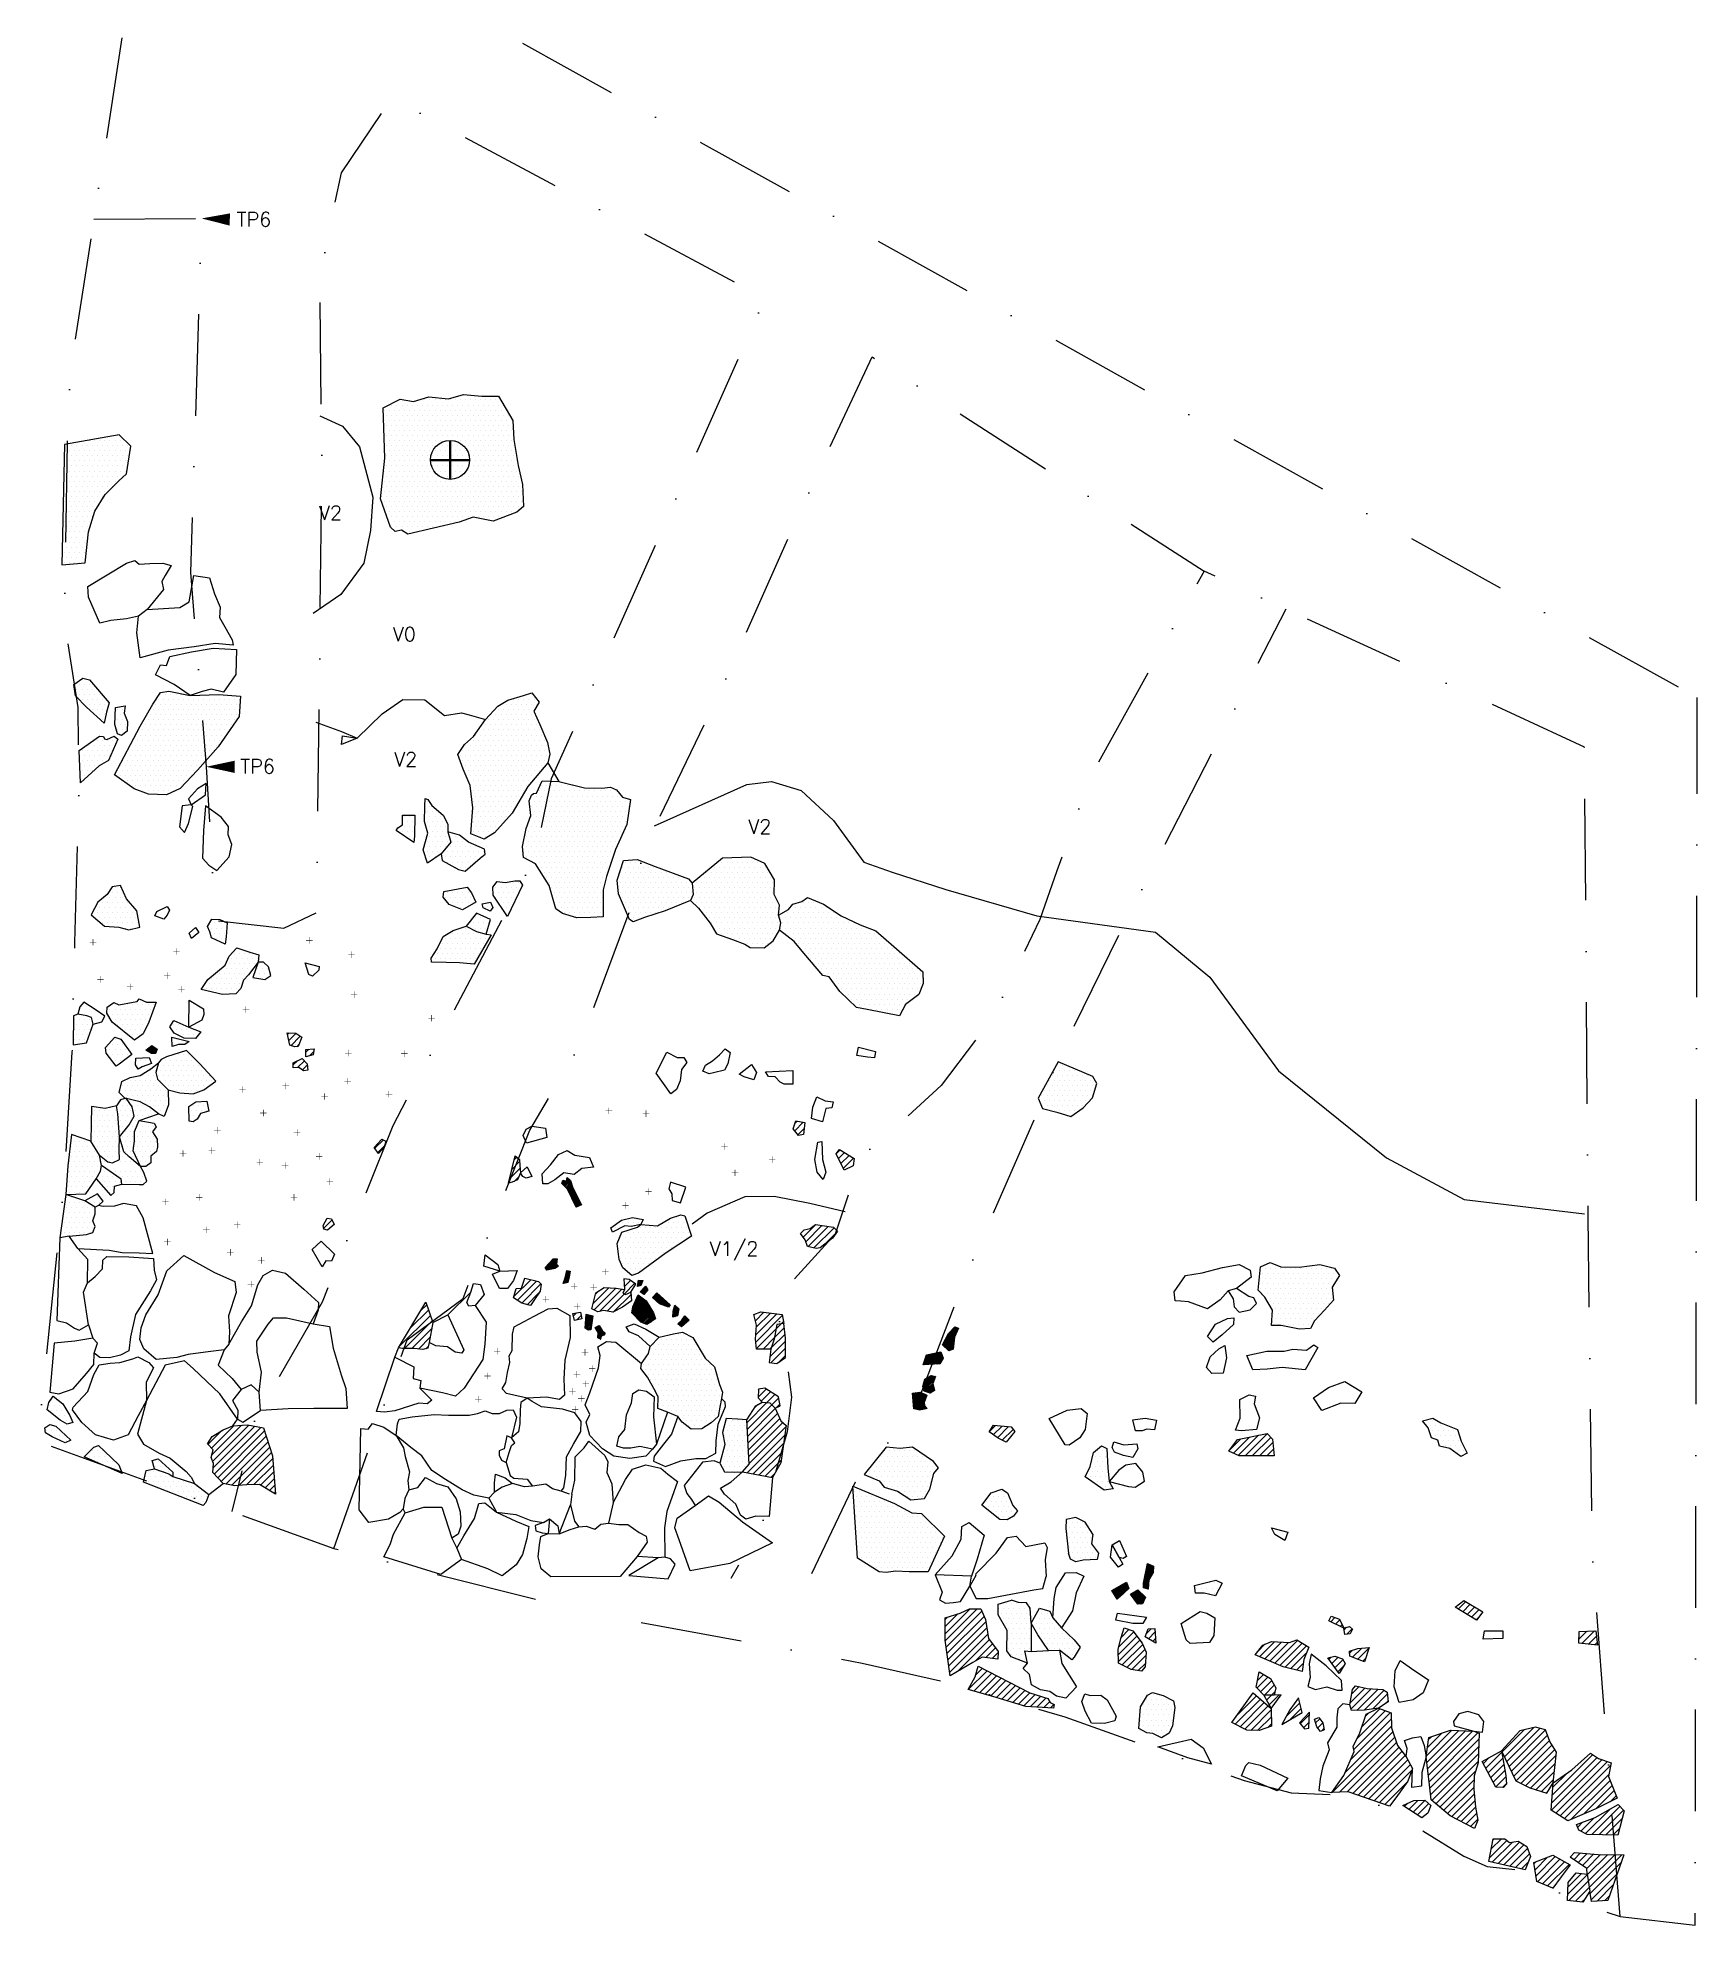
# Model space of a CAD drawing. Header units: metres. Extents: x -905 to -497, y -1456 to -991.
import ezdxf

# ---------------------------------------------------------------- set-up
doc = ezdxf.new("R2010")
doc.units = ezdxf.units.M
doc.header["$LTSCALE"] = 25
doc.header["$MEASUREMENT"] = 0
doc.linetypes.add('STRICHPUNKTX2', pattern=[2, 1, -0.5, 0, -0.5])
doc.layers.get('0').update_dxf_attribs({"linetype": 'CONTINUOUS'})
for name, color, linetype in [('BEFUND', 1, 'CONTINUOUS'), ('FEUER', 1, 'CONTINUOUS'), ('GRABUNGSGRENZE', 3, 'STRICHPUNKTX2'), ('KNOCHEN', 2, 'CONTINUOUS'), ('KNOCHENSCHRAFF', 2, 'CONTINUOUS'), ('STEINE', 4, 'CONTINUOUS'), ('STEINESCHRAFF', 4, 'CONTINUOUS'), ('TPROFIL', 3, 'CONTINUOUS')]:
    doc.layers.add(name, color=color, linetype=linetype)
doc.styles.get("Standard").update_dxf_attribs({"font": 'txt.shx'})

msp = doc.modelspace()

# ---------------------------------------------------------------- texts
at = {"layer": 'BEFUND'}
for s, p in [('V2', (-836.08, -1109.52)), ('V0', (-817.9, -1139.4)), ('V2', (-817.58, -1170.22)), ('V2', (-730.41, -1186.78)), ('V1/2', (-739.9, -1290.72))]:
    msp.add_text(s, height=3.5, dxfattribs=at).set_placement(p)
at = {"layer": 'TPROFIL'}
for p in [(-856.32, -1037.29), (-855.42, -1171.95)]:
    msp.add_text('TP6', height=3.5, dxfattribs=at).set_placement(p)

# ---------------------------------------------------------------- blocks, each defined once
blk = doc.blocks.new('*X1')
at = {"color": 0}
for p, q in [((-776.24, -1272.98), (-775.47, -1272.21)), ((-776.2, -1272.59), (-775.76, -1272.15)), ((-776.06, -1273.15), (-775.18, -1272.28)), ((-775.88, -1273.33), (-774.46, -1271.91)), ((-775.7, -1273.5), (-774.28, -1272.09)), ((-775.52, -1273.67), (-774.15, -1272.3)), ((-775.34, -1273.85), (-774.06, -1272.57)), ((-775.16, -1274.02), (-773.98, -1272.84)), ((-775.13, -1272.23), (-774.64, -1271.73)), ((-775.03, -1271.77), (-774.81, -1271.56)), ((-774.98, -1274.19), (-773.89, -1273.11)), ((-774.83, -1274.4), (-773.81, -1273.38)), ((-774.72, -1274.64), (-773.72, -1273.65)), ((-774.61, -1274.88), (-773.64, -1273.92)), ((-774.49, -1275.13), (-773.52, -1274.16)), ((-774.38, -1275.37), (-773.4, -1274.39)), ((-774.27, -1275.61), (-773.28, -1274.62)), ((-774.16, -1275.85), (-773.16, -1274.86)), ((-774.04, -1276.09), (-773.04, -1275.09)), ((-773.93, -1276.33), (-772.92, -1275.32)), ((-773.82, -1276.57), (-772.8, -1275.56)), ((-773.71, -1276.81), (-772.68, -1275.79)), ((-773.59, -1277.05), (-772.57, -1276.03)), ((-773.48, -1277.3), (-772.45, -1276.26)), ((-773.37, -1277.54), (-772.33, -1276.49)), ((-773.26, -1277.78), (-772.21, -1276.73)), ((-773.14, -1278.02), (-772.09, -1276.96)), ((-773.03, -1278.26), (-771.97, -1277.19)), ((-772.92, -1278.5), (-771.85, -1277.43)), ((-772.81, -1278.74), (-771.73, -1277.66)), ((-772.16, -1278.45), (-771.61, -1277.89)), ((-771.5, -1278.14), (-771.49, -1278.13)), ((-780.35, -1293.71), (-778.1, -1291.46)), ((-780.21, -1293.92), (-777.75, -1291.46)), ((-780.07, -1294.13), (-777.43, -1291.49)), ((-779.73, -1294.15), (-777.47, -1291.89)), ((-779.29, -1294.06), (-777.52, -1292.3)), ((-778.85, -1293.97), (-777.57, -1292.7)), ((-778.4, -1293.88), (-777.43, -1292.91)), ((-777.94, -1293.78), (-777.27, -1293.1)), ((-775.9, -1297.39), (-774.48, -1295.97)), ((-775.71, -1296.84), (-774.42, -1295.56)), ((-775.58, -1297.43), (-774.61, -1296.46)), ((-775.51, -1296.3), (-774.36, -1295.15)), ((-775.38, -1295.81), (-774.31, -1294.74)), ((-775.29, -1295.37), (-774.37, -1294.45)), ((-775.2, -1294.92), (-774.68, -1294.41)), ((-775.11, -1294.48), (-775, -1294.37)), ((-775.13, -1297.32), (-774.74, -1296.94)), ((-758.81, -1303.28), (-756.57, -1301.04)), ((-758.56, -1302.68), (-756.77, -1300.88)), ((-758.29, -1302.06), (-756.97, -1300.73)), ((-758.03, -1301.44), (-757.17, -1300.58)), ((-757.76, -1300.82), (-757.37, -1300.42)), ((-757.67, -1298.26), (-756.47, -1297.05)), ((-757.62, -1297.85), (-756.55, -1296.78)), ((-757.55, -1297.43), (-756.88, -1296.76)), ((-757.48, -1297), (-757.22, -1296.74)), ((-757.17, -1298.11), (-756.68, -1297.62)), ((-756.92, -1299.62), (-755.6, -1298.31)), ((-756.72, -1299.78), (-755.46, -1298.52)), ((-756.52, -1299.93), (-755.32, -1298.73)), ((-756.32, -1300.08), (-755.18, -1298.95)), ((-756.12, -1300.24), (-756.03, -1300.15)), ((-753.83, -1301.13), (-752.71, -1300.01)), ((-753.64, -1301.3), (-752.52, -1300.18)), ((-753.45, -1301.46), (-752.34, -1300.34)), ((-753.27, -1301.63), (-752.15, -1300.51)), ((-753.13, -1300.08), (-752.9, -1299.84)), ((-753.08, -1301.79), (-751.96, -1300.68)), ((-752.89, -1301.96), (-751.77, -1300.84)), ((-752.7, -1302.12), (-751.59, -1301.01)), ((-770.47, -1307.52), (-768.71, -1305.75)), ((-770.44, -1307.14), (-768.77, -1305.46)), ((-770.42, -1306.76), (-769.05, -1305.39)), ((-770.39, -1306.38), (-769.34, -1305.32)), ((-770.36, -1305.99), (-769.62, -1305.25)), ((-770.33, -1305.61), (-769.9, -1305.18)), ((-770.31, -1305.23), (-770.18, -1305.11)), ((-759.03, -1304.56), (-755.97, -1301.5)), ((-758.96, -1304.14), (-756.17, -1301.35)), ((-758.95, -1304.84), (-755.77, -1301.65)), ((-758.88, -1303.71), (-756.37, -1301.19)), ((-758.78, -1305.02), (-755.57, -1301.81)), ((-758.61, -1305.2), (-755.42, -1302.02)), ((-758.44, -1305.38), (-755.29, -1302.23)), ((-758.26, -1305.57), (-755.15, -1302.45)), ((-758.09, -1305.75), (-755.01, -1302.67)), ((-757.92, -1305.93), (-754.88, -1302.88)), ((-757.75, -1306.11), (-754.74, -1303.1)), ((-757.58, -1306.3), (-754.6, -1303.32)), ((-757.41, -1306.48), (-754.47, -1303.53)), ((-757.24, -1306.66), (-754.33, -1303.75)), ((-757.07, -1306.84), (-754.19, -1303.97)), ((-756.9, -1307.03), (-754.05, -1304.18)), ((-756.66, -1307.14), (-753.92, -1304.4)), ((-756.4, -1307.23), (-753.78, -1304.62)), ((-756.14, -1307.33), (-753.67, -1304.86)), ((-755.89, -1307.43), (-753.58, -1305.12)), ((-755.63, -1307.53), (-753.49, -1305.38)), ((-755.32, -1307.57), (-753.4, -1305.65)), ((-752.51, -1302.29), (-751.4, -1301.18)), ((-752.33, -1302.46), (-751.21, -1301.34)), ((-752.1, -1302.58), (-751.03, -1301.51)), ((-751.84, -1302.68), (-750.84, -1301.68)), ((-751.58, -1302.77), (-750.65, -1301.84)), ((-751.33, -1302.87), (-750.47, -1302.01)), ((-751.07, -1302.96), (-750.28, -1302.18)), ((-750.81, -1303.06), (-750.09, -1302.34)), ((-750.55, -1303.16), (-749.91, -1302.51)), ((-750.29, -1303.25), (-749.72, -1302.68)), ((-748.94, -1305.78), (-747.61, -1304.46)), ((-748.92, -1305.42), (-747.52, -1304.01)), ((-748.91, -1305.05), (-747.54, -1303.68)), ((-748.9, -1304.69), (-747.73, -1303.52)), ((-748.89, -1304.32), (-747.92, -1303.36)), ((-748.75, -1303.83), (-748.11, -1303.19)), ((-748.61, -1303.34), (-748.31, -1303.03)), ((-748.49, -1305.69), (-747.7, -1304.9)), ((-747.97, -1305.52), (-747.79, -1305.35)), ((-747.58, -1307.61), (-745.77, -1305.8)), ((-746.42, -1306.09), (-745.94, -1305.62)), ((-770.53, -1308.28), (-768.83, -1306.58)), ((-770.5, -1307.9), (-768.77, -1306.17)), ((-770.48, -1308.59), (-768.89, -1307)), ((-770.26, -1308.72), (-768.95, -1307.42)), ((-770.05, -1308.86), (-769.02, -1307.83)), ((-769.83, -1309), (-769.08, -1308.25)), ((-769.41, -1308.93), (-769.14, -1308.66)), ((-767.97, -1308.55), (-767.36, -1307.94)), ((-767.83, -1308.77), (-767.04, -1307.98)), ((-767.7, -1308.99), (-766.9, -1308.19)), ((-767.56, -1309.21), (-766.77, -1308.41)), ((-767.43, -1309.42), (-766.63, -1308.63)), ((-767.39, -1310.8), (-765.98, -1309.39)), ((-767.38, -1310.43), (-766.17, -1309.23)), ((-767.36, -1310.07), (-766.35, -1309.06)), ((-767.35, -1309.7), (-766.49, -1308.84)), ((-767.21, -1310.98), (-765.79, -1309.56)), ((-766.21, -1310.33), (-765.65, -1309.77)), ((-754.48, -1307.09), (-753.31, -1305.91)), ((-753.29, -1306.25), (-753.21, -1306.17)), ((-747.38, -1307.76), (-745.59, -1305.97)), ((-747.18, -1307.91), (-745.41, -1306.15)), ((-746.98, -1308.07), (-745.24, -1306.33)), ((-746.07, -1307.51), (-745.06, -1306.5)), ((-682.62, -1312.65), (-678.85, -1308.88)), ((-682.43, -1312.82), (-679.14, -1309.52)), ((-682.24, -1311.92), (-678.77, -1308.45)), ((-682.24, -1312.98), (-679.43, -1310.17)), ((-681.85, -1311.18), (-679.04, -1308.37)), ((-681.46, -1310.43), (-679.31, -1308.29)), ((-766.98, -1311.1), (-766.64, -1310.75)), ((-766.75, -1311.22), (-766.72, -1311.2)), ((-687.28, -1317.31), (-684.69, -1314.72)), ((-687.14, -1317.52), (-684.25, -1314.63)), ((-687.1, -1316.78), (-685.13, -1314.81)), ((-686.93, -1316.25), (-685.57, -1314.9)), ((-686.76, -1317.5), (-683.8, -1314.54)), ((-686.75, -1315.72), (-686.02, -1314.99)), ((-686.57, -1315.19), (-686.46, -1315.08)), ((-686.39, -1317.48), (-683.36, -1314.45)), ((-686.02, -1317.47), (-682.97, -1314.42)), ((-685.65, -1317.45), (-682.88, -1314.68)), ((-685.27, -1317.43), (-682.79, -1314.95)), ((-682.06, -1313.15), (-679.69, -1310.78)), ((-681.87, -1313.31), (-679.73, -1311.17)), ((-681.68, -1313.48), (-679.77, -1311.57)), ((-681.49, -1313.64), (-679.81, -1311.96)), ((-681.3, -1313.81), (-679.85, -1312.35)), ((-681.11, -1313.97), (-679.89, -1312.75)), ((-680.76, -1313.98), (-679.93, -1313.14)), ((-680.17, -1313.74), (-679.97, -1313.54)), ((-684.9, -1317.41), (-682.7, -1315.21)), ((-684.53, -1317.39), (-682.61, -1315.48)), ((-684.16, -1317.37), (-682.53, -1315.74)), ((-683.79, -1317.35), (-682.65, -1316.22)), ((-683.41, -1317.33), (-683.12, -1317.04)), ((-689.89, -1325.23), (-689.05, -1324.38)), ((-689.87, -1325.56), (-688.64, -1324.33)), ((-689.85, -1325.89), (-688.23, -1324.28)), ((-689.83, -1326.22), (-687.9, -1324.3)), ((-687.35, -1322.69), (-684.93, -1320.26)), ((-687.35, -1323.04), (-684.63, -1320.32)), ((-687.28, -1323.32), (-684.33, -1320.37)), ((-687.24, -1322.22), (-685.23, -1320.21)), ((-687.2, -1323.6), (-684.52, -1320.92)), ((-687.13, -1323.87), (-684.77, -1321.52)), ((-687.12, -1321.75), (-685.72, -1320.35)), ((-687, -1321.28), (-686.54, -1320.81)), ((-686.95, -1324.05), (-685.01, -1322.11)), ((-686.69, -1324.15), (-684.94, -1322.39)), ((-686.44, -1324.25), (-684.86, -1322.67)), ((-686.18, -1324.35), (-684.79, -1322.96)), ((-685.93, -1324.45), (-684.72, -1323.24)), ((-685.68, -1324.55), (-684.65, -1323.52)), ((-684.83, -1324.05), (-684.57, -1323.8)), ((-689.94, -1324.56), (-689.86, -1324.49)), ((-689.91, -1324.9), (-689.46, -1324.44)), ((-689.8, -1326.55), (-687.66, -1324.41)), ((-689.78, -1326.89), (-687.42, -1324.53)), ((-689.76, -1327.22), (-687.19, -1324.64)), ((-689.74, -1327.55), (-686.95, -1324.76)), ((-689.72, -1327.88), (-686.71, -1324.87)), ((-689.69, -1328.21), (-686.47, -1324.99)), ((-689.53, -1328.4), (-686.63, -1325.5)), ((-689.23, -1328.46), (-686.86, -1326.09)), ((-688.94, -1328.52), (-687.1, -1326.68)), ((-688.65, -1328.58), (-687.09, -1327.03)), ((-688.35, -1328.64), (-687.04, -1327.32)), ((-687.99, -1328.63), (-686.95, -1327.59)), ((-687.55, -1328.55), (-686.79, -1327.78)), ((-687.12, -1328.46), (-686.62, -1327.97)), ((-686.68, -1328.38), (-686.46, -1328.16))]:
    blk.add_line(p, q, dxfattribs=at)
blk = doc.blocks.new('*X2')
at = {"color": 0}
for p, q in [((-878.49, -1240.17), (-877.22, -1238.91)), ((-878.27, -1240.31), (-877.01, -1239.05)), ((-878.05, -1240.44), (-876.8, -1239.2)), ((-877.83, -1240.58), (-876.6, -1239.34)), ((-877.61, -1240.71), (-876.39, -1239.49)), ((-877.39, -1240.84), (-876.18, -1239.63)), ((-877.08, -1240.89), (-875.97, -1239.78)), ((-876.72, -1240.88), (-875.95, -1240.11)), ((-876.37, -1240.88), (-876.18, -1240.69))]:
    blk.add_line(p, q, dxfattribs=at)
blk = doc.blocks.new('*X3')
at = {"color": 0}
for p, q in [((-788.58, -1269.42), (-786.68, -1267.51)), ((-788, -1267.07), (-787.36, -1266.42)), ((-789.17, -1271.77), (-786.56, -1269.16)), ((-788.03, -1272.39), (-786.83, -1271.19)), ((-785.42, -1296.31), (-785.37, -1296.25)), ((-761.03, -1296.66), (-760.78, -1296.41)), ((-788.1, -1300.75), (-783.93, -1296.58)), ((-787.25, -1301.67), (-782.49, -1296.91)), ((-786.17, -1302.36), (-781.45, -1297.64)), ((-784.8, -1302.75), (-781.99, -1299.94)), ((-768.56, -1302.43), (-764.71, -1298.58)), ((-768.37, -1304), (-763.03, -1298.67)), ((-768.02, -1300.12), (-767.37, -1299.47)), ((-766.98, -1304.39), (-761.48, -1298.89)), ((-765.16, -1304.32), (-760.94, -1300.11)), ((-763.63, -1304.56), (-759.26, -1300.2)), ((-760.94, -1300.11), (-758.31, -1297.48)), ((-760.93, -1298.33), (-759.37, -1296.77)), ((-816.16, -1312.91), (-808.62, -1305.37)), ((-813.58, -1308.56), (-809.08, -1304.05)), ((-811, -1304.21), (-809.54, -1302.74)), ((-773.41, -1305.51), (-772.67, -1304.77)), ((-772.68, -1306.54), (-771.52, -1305.38)), ((-815.04, -1313.55), (-808.17, -1306.68)), ((-813.24, -1313.51), (-808.3, -1308.57)), ((-811.6, -1313.65), (-808.7, -1310.74)), ((-809.79, -1313.6), (-809.13, -1312.94)), ((-862.51, -1338.04), (-857.01, -1332.54)), ((-862.4, -1339.69), (-855.13, -1332.43)), ((-862.22, -1341.28), (-853.34, -1332.4)), ((-862.1, -1342.93), (-851.84, -1332.67)), ((-861.84, -1344.44), (-850.34, -1332.94)), ((-863.4, -1337.16), (-859.98, -1333.74)), ((-860.99, -1345.36), (-849.45, -1333.82)), ((-860.14, -1346.27), (-849.02, -1335.15)), ((-859.01, -1346.91), (-848.59, -1336.49)), ((-857.53, -1347.2), (-848.15, -1337.82)), ((-855.82, -1347.26), (-847.72, -1339.16)), ((-853.88, -1347.09), (-847.41, -1340.62)), ((-852.06, -1347.03), (-847.28, -1342.26)), ((-850.42, -1347.16), (-847.16, -1343.9)), ((-849.31, -1347.83), (-847.03, -1345.54)), ((-848.21, -1348.49), (-846.91, -1347.18)), ((-847.11, -1349.15), (-846.78, -1348.83))]:
    blk.add_line(p, q, dxfattribs=at)
blk = doc.blocks.new('*X4')
at = {"color": 0}
for p, q in [((-718.98, -1259.92), (-716.9, -1257.83)), ((-718.86, -1258.03), (-718.39, -1257.56)), ((-718.19, -1260.89), (-716.63, -1259.33)), ((-708.74, -1265.59), (-707.8, -1264.64)), ((-708.16, -1266.78), (-706.7, -1265.31)), ((-707.58, -1267.96), (-705.59, -1265.98)), ((-707, -1269.15), (-704.49, -1266.64)), ((-716.89, -1286.11), (-713.81, -1283.03)), ((-716.25, -1287.24), (-712.27, -1283.26)), ((-715.69, -1288.45), (-710.73, -1283.49)), ((-714.24, -1288.76), (-709.27, -1283.8)), ((-711.53, -1287.82), (-708.76, -1285.05)), ((-728.98, -1305.27), (-728.77, -1305.06)), ((-728.64, -1306.7), (-726.53, -1304.59)), ((-728.57, -1310.16), (-723.39, -1304.99)), ((-728.57, -1311.93), (-722.04, -1305.4)), ((-728.43, -1308.26), (-724.96, -1304.79)), ((-728.4, -1313.53), (-723.55, -1308.68)), ((-724.73, -1313.4), (-721.36, -1310.03)), ((-723.95, -1310.85), (-721.53, -1308.43)), ((-723.55, -1308.68), (-722.37, -1307.5)), ((-722.37, -1307.5), (-721.74, -1306.87)), ((-726.77, -1313.67), (-723.95, -1310.85)), ((-725.05, -1315.49), (-721.27, -1311.71)), ((-725.03, -1313.69), (-724.73, -1313.4)), ((-724.82, -1317.02), (-721.27, -1313.47)), ((-722.98, -1316.95), (-721.27, -1315.24)), ((-727.97, -1325.47), (-726, -1323.5)), ((-727.93, -1323.67), (-727.75, -1323.49)), ((-727.22, -1326.49), (-724.92, -1324.19)), ((-730.68, -1331.72), (-725.8, -1326.84)), ((-730.6, -1333.4), (-724.61, -1327.41)), ((-730.51, -1335.08), (-723.74, -1328.32)), ((-728.95, -1328.22), (-728.04, -1327.32)), ((-725.8, -1326.84), (-723.85, -1324.89)), ((-724.61, -1327.41), (-722.93, -1325.74)), ((-723.46, -1328.03), (-722.62, -1327.2)), ((-730.42, -1336.76), (-723.19, -1329.54)), ((-730.33, -1338.44), (-722.64, -1330.75)), ((-730.25, -1340.13), (-721.89, -1331.77)), ((-730.16, -1341.81), (-721.15, -1332.8)), ((-670.96, -1333.87), (-669.55, -1332.47)), ((-670.09, -1334.77), (-667.94, -1332.62)), ((-669.07, -1335.52), (-666.32, -1332.77)), ((-667.9, -1336.11), (-665.24, -1333.45)), ((-730.7, -1344.11), (-721.43, -1334.85)), ((-729.21, -1344.39), (-721.72, -1336.9)), ((-727.72, -1344.67), (-722, -1338.95)), ((-726.22, -1344.94), (-722.28, -1341)), ((-724.73, -1345.22), (-724, -1344.48))]:
    blk.add_line(p, q, dxfattribs=at)
blk = doc.blocks.new('*X5')
at = {"color": 0}
for p, q in [((-843.78, -1236.23), (-843.36, -1235.8)), ((-843.49, -1237.7), (-841.69, -1235.91)), ((-842.99, -1238.97), (-840.66, -1236.64)), ((-841.47, -1239.22), (-841.01, -1238.76)), ((-839.29, -1240.57), (-838.59, -1239.87)), ((-838.43, -1241.48), (-837.35, -1240.4)), ((-842.41, -1243.69), (-841.46, -1242.75)), ((-841.33, -1244.38), (-839.66, -1242.72)), ((-840.13, -1244.95), (-838.95, -1243.77)), ((-822.3, -1264.24), (-820.22, -1262.16)), ((-821.55, -1265.26), (-819.9, -1263.61)), ((-834.89, -1283.9), (-832.88, -1281.89))]:
    blk.add_line(p, q, dxfattribs=at)
blk = doc.blocks.new('LB')
at = {"layer": 'FEUER', "const_width": 0.1}
for points in [[(0, 0), (0, -1.6)], [(-0.8, -0.8), (0.8, -0.8)]]:
    blk.add_lwpolyline(points, dxfattribs=at)
blk = doc.blocks.new('*X7')
at = {"color": 0}
for p, q in [((-902.5, -1327.5), (-902.5, -1327.5)), ((-901.875, -1326.25), (-901.875, -1326.25)), ((-901.875, -1328.75), (-901.875, -1328.75)), ((-901.25, -1327.5), (-901.25, -1327.5)), ((-900.625, -1326.25), (-900.625, -1326.25)), ((-900.625, -1328.75), (-900.625, -1328.75)), ((-900, -1327.5), (-900, -1327.5)), ((-899.375, -1328.75), (-899.375, -1328.75)), ((-898.125, -1328.75), (-898.125, -1328.75)), ((-902.5, -1332.5), (-902.5, -1332.5)), ((-900, -1330), (-900, -1330)), ((-899.375, -1331.25), (-899.375, -1331.25)), ((-898.75, -1330), (-898.75, -1330)), ((-898.125, -1331.25), (-898.125, -1331.25)), ((-897.5, -1330), (-897.5, -1330)), ((-896.875, -1331.25), (-896.875, -1331.25)), ((-903.125, -1333.75), (-903.125, -1333.75)), ((-901.875, -1333.75), (-901.875, -1333.75)), ((-901.25, -1335), (-901.25, -1335)), ((-900.625, -1333.75), (-900.625, -1333.75)), ((-900, -1335), (-900, -1335)), ((-899.375, -1336.25), (-899.375, -1336.25)), ((-898.75, -1335), (-898.75, -1335)), ((-898.125, -1336.25), (-898.125, -1336.25)), ((-892.5, -1340), (-892.5, -1340)), ((-891.875, -1338.75), (-891.875, -1338.75)), ((-891.25, -1340), (-891.25, -1340)), ((-890.625, -1338.75), (-890.625, -1338.75)), ((-890.625, -1341.25), (-890.625, -1341.25)), ((-890, -1340), (-890, -1340)), ((-889.375, -1338.75), (-889.375, -1338.75)), ((-889.375, -1341.25), (-889.375, -1341.25)), ((-888.75, -1340), (-888.75, -1340)), ((-888.125, -1341.25), (-888.125, -1341.25)), ((-887.5, -1342.5), (-887.5, -1342.5)), ((-886.875, -1341.25), (-886.875, -1341.25)), ((-886.25, -1342.5), (-886.25, -1342.5)), ((-876.875, -1341.25), (-876.875, -1341.25)), ((-876.25, -1342.5), (-876.25, -1342.5)), ((-875.625, -1341.25), (-875.625, -1341.25)), ((-875, -1342.5), (-875, -1342.5)), ((-873.75, -1342.5), (-873.75, -1342.5)), ((-885.625, -1343.75), (-885.625, -1343.75)), ((-878.75, -1345), (-878.75, -1345)), ((-878.125, -1343.75), (-878.125, -1343.75)), ((-878.125, -1346.25), (-878.125, -1346.25)), ((-877.5, -1345), (-877.5, -1345)), ((-876.875, -1343.75), (-876.875, -1343.75)), ((-876.875, -1346.25), (-876.875, -1346.25)), ((-876.25, -1345), (-876.25, -1345)), ((-876.25, -1347.5), (-876.25, -1347.5)), ((-875.625, -1343.75), (-875.625, -1343.75)), ((-875.625, -1346.25), (-875.625, -1346.25)), ((-875, -1345), (-875, -1345)), ((-875, -1347.5), (-875, -1347.5)), ((-874.375, -1343.75), (-874.375, -1343.75)), ((-874.375, -1346.25), (-874.375, -1346.25)), ((-873.75, -1345), (-873.75, -1345)), ((-873.75, -1347.5), (-873.75, -1347.5)), ((-873.125, -1343.75), (-873.125, -1343.75)), ((-873.125, -1346.25), (-873.125, -1346.25)), ((-872.5, -1345), (-872.5, -1345)), ((-872.5, -1347.5), (-872.5, -1347.5)), ((-871.875, -1346.25), (-871.875, -1346.25)), ((-871.25, -1347.5), (-871.25, -1347.5)), ((-870.625, -1346.25), (-870.625, -1346.25)), ((-870, -1347.5), (-870, -1347.5)), ((-869.375, -1346.25), (-869.375, -1346.25)), ((-868.75, -1347.5), (-868.75, -1347.5)), ((-867.5, -1347.5), (-867.5, -1347.5)), ((-866.25, -1347.5), (-866.25, -1347.5)), ((-873.125, -1348.75), (-873.125, -1348.75)), ((-871.875, -1348.75), (-871.875, -1348.75)), ((-870.625, -1348.75), (-870.625, -1348.75)), ((-870, -1350), (-870, -1350)), ((-869.375, -1348.75), (-869.375, -1348.75)), ((-868.75, -1350), (-868.75, -1350)), ((-868.125, -1348.75), (-868.125, -1348.75)), ((-867.5, -1350), (-867.5, -1350)), ((-866.875, -1348.75), (-866.875, -1348.75)), ((-866.875, -1351.25), (-866.875, -1351.25)), ((-866.25, -1350), (-866.25, -1350)), ((-865.625, -1348.75), (-865.625, -1348.75)), ((-865.625, -1351.25), (-865.625, -1351.25)), ((-865, -1350), (-865, -1350)), ((-864.375, -1348.75), (-864.375, -1348.75)), ((-864.375, -1351.25), (-864.375, -1351.25)), ((-863.75, -1350), (-863.75, -1350))]:
    blk.add_line(p, q, dxfattribs=at)
blk = doc.blocks.new('*X8')
at = {"color": 0}
for p, q in [((-888.125, -1231.25), (-888.125, -1231.25)), ((-887.5, -1230), (-887.5, -1230)), ((-886.875, -1228.75), (-886.875, -1228.75)), ((-886.875, -1231.25), (-886.875, -1231.25)), ((-886.25, -1230), (-886.25, -1230)), ((-885.625, -1231.25), (-885.625, -1231.25)), ((-885, -1230), (-885, -1230)), ((-884.375, -1228.75), (-884.375, -1228.75)), ((-884.375, -1231.25), (-884.375, -1231.25)), ((-883.75, -1230), (-883.75, -1230)), ((-883.125, -1228.75), (-883.125, -1228.75)), ((-883.125, -1231.25), (-883.125, -1231.25)), ((-882.5, -1230), (-882.5, -1230)), ((-881.875, -1228.75), (-881.875, -1228.75)), ((-881.875, -1231.25), (-881.875, -1231.25)), ((-881.25, -1230), (-881.25, -1230)), ((-880.625, -1228.75), (-880.625, -1228.75)), ((-880.625, -1231.25), (-880.625, -1231.25)), ((-880, -1230), (-880, -1230)), ((-879.375, -1228.75), (-879.375, -1228.75)), ((-879.375, -1231.25), (-879.375, -1231.25)), ((-878.75, -1230), (-878.75, -1230)), ((-878.125, -1228.75), (-878.125, -1228.75)), ((-878.125, -1231.25), (-878.125, -1231.25)), ((-877.5, -1230), (-877.5, -1230)), ((-876.875, -1228.75), (-876.875, -1228.75)), ((-896.25, -1232.5), (-896.25, -1232.5)), ((-896.25, -1235), (-896.25, -1235)), ((-895.625, -1233.75), (-895.625, -1233.75)), ((-895, -1232.5), (-895, -1232.5)), ((-895, -1235), (-895, -1235)), ((-894.375, -1233.75), (-894.375, -1233.75)), ((-893.75, -1232.5), (-893.75, -1232.5)), ((-893.75, -1235), (-893.75, -1235)), ((-893.125, -1233.75), (-893.125, -1233.75)), ((-892.5, -1232.5), (-892.5, -1232.5)), ((-892.5, -1235), (-892.5, -1235)), ((-891.875, -1233.75), (-891.875, -1233.75)), ((-886.25, -1232.5), (-886.25, -1232.5)), ((-885.625, -1233.75), (-885.625, -1233.75)), ((-885, -1232.5), (-885, -1232.5)), ((-884.375, -1233.75), (-884.375, -1233.75)), ((-883.75, -1232.5), (-883.75, -1232.5)), ((-883.75, -1235), (-883.75, -1235)), ((-883.125, -1233.75), (-883.125, -1233.75)), ((-882.5, -1232.5), (-882.5, -1232.5)), ((-882.5, -1235), (-882.5, -1235)), ((-881.875, -1233.75), (-881.875, -1233.75)), ((-881.25, -1232.5), (-881.25, -1232.5)), ((-881.25, -1235), (-881.25, -1235)), ((-880.625, -1233.75), (-880.625, -1233.75)), ((-880, -1232.5), (-880, -1232.5)), ((-880, -1235), (-880, -1235)), ((-879.375, -1233.75), (-879.375, -1233.75)), ((-878.75, -1232.5), (-878.75, -1232.5)), ((-871.875, -1233.75), (-871.875, -1233.75)), ((-871.25, -1235), (-871.25, -1235)), ((-870.625, -1233.75), (-870.625, -1233.75)), ((-870, -1235), (-870, -1235)), ((-868.75, -1235), (-868.75, -1235)), ((-867.5, -1235), (-867.5, -1235)), ((-896.25, -1237.5), (-896.25, -1237.5)), ((-895.625, -1236.25), (-895.625, -1236.25)), ((-895, -1237.5), (-895, -1237.5)), ((-894.375, -1236.25), (-894.375, -1236.25)), ((-893.75, -1237.5), (-893.75, -1237.5)), ((-893.125, -1236.25), (-893.125, -1236.25)), ((-887.5, -1240), (-887.5, -1240)), ((-886.875, -1238.75), (-886.875, -1238.75)), ((-886.25, -1237.5), (-886.25, -1237.5)), ((-886.25, -1240), (-886.25, -1240)), ((-885.625, -1238.75), (-885.625, -1238.75)), ((-885, -1237.5), (-885, -1237.5)), ((-885, -1240), (-885, -1240)), ((-884.375, -1238.75), (-884.375, -1238.75)), ((-883.75, -1240), (-883.75, -1240)), ((-883.125, -1236.25), (-883.125, -1236.25)), ((-881.875, -1236.25), (-881.875, -1236.25)), ((-880.625, -1236.25), (-880.625, -1236.25)), ((-871.875, -1238.75), (-871.875, -1238.75)), ((-871.25, -1237.5), (-871.25, -1237.5)), ((-870.625, -1236.25), (-870.625, -1236.25)), ((-870, -1237.5), (-870, -1237.5)), ((-869.375, -1236.25), (-869.375, -1236.25)), ((-868.125, -1236.25), (-868.125, -1236.25)), ((-866.875, -1236.25), (-866.875, -1236.25)), ((-843.125, -1236.25), (-843.125, -1236.25)), ((-843.125, -1238.75), (-843.125, -1238.75)), ((-842.5, -1237.5), (-842.5, -1237.5)), ((-841.875, -1236.25), (-841.875, -1236.25)), ((-841.875, -1238.75), (-841.875, -1238.75)), ((-841.25, -1237.5), (-841.25, -1237.5)), ((-838.75, -1240), (-838.75, -1240)), ((-837.5, -1240), (-837.5, -1240)), ((-886.875, -1241.25), (-886.875, -1241.25)), ((-886.25, -1242.5), (-886.25, -1242.5)), ((-885.625, -1241.25), (-885.625, -1241.25)), ((-885.625, -1243.75), (-885.625, -1243.75)), ((-885, -1242.5), (-885, -1242.5)), ((-884.375, -1241.25), (-884.375, -1241.25)), ((-883.125, -1241.25), (-883.125, -1241.25)), ((-880.625, -1243.75), (-880.625, -1243.75)), ((-880, -1242.5), (-880, -1242.5)), ((-879.375, -1243.75), (-879.375, -1243.75)), ((-878.75, -1242.5), (-878.75, -1242.5)), ((-877.5, -1245), (-877.5, -1245)), ((-876.25, -1245), (-876.25, -1245)), ((-875.625, -1243.75), (-875.625, -1243.75)), ((-875, -1245), (-875, -1245)), ((-874.375, -1243.75), (-874.375, -1243.75)), ((-873.75, -1242.5), (-873.75, -1242.5)), ((-873.75, -1245), (-873.75, -1245)), ((-873.125, -1243.75), (-873.125, -1243.75)), ((-872.5, -1242.5), (-872.5, -1242.5)), ((-872.5, -1245), (-872.5, -1245)), ((-871.875, -1241.25), (-871.875, -1241.25)), ((-871.875, -1243.75), (-871.875, -1243.75)), ((-871.25, -1242.5), (-871.25, -1242.5)), ((-871.25, -1245), (-871.25, -1245)), ((-870.625, -1241.25), (-870.625, -1241.25)), ((-870.625, -1243.75), (-870.625, -1243.75)), ((-870, -1242.5), (-870, -1242.5)), ((-870, -1245), (-870, -1245)), ((-869.375, -1241.25), (-869.375, -1241.25)), ((-869.375, -1243.75), (-869.375, -1243.75)), ((-868.75, -1242.5), (-868.75, -1242.5)), ((-868.75, -1245), (-868.75, -1245)), ((-868.125, -1241.25), (-868.125, -1241.25)), ((-868.125, -1243.75), (-868.125, -1243.75)), ((-867.5, -1242.5), (-867.5, -1242.5)), ((-867.5, -1245), (-867.5, -1245)), ((-866.875, -1243.75), (-866.875, -1243.75)), ((-866.25, -1245), (-866.25, -1245)), ((-865.625, -1243.75), (-865.625, -1243.75)), ((-865, -1245), (-865, -1245)), ((-841.875, -1243.75), (-841.875, -1243.75)), ((-840.625, -1243.75), (-840.625, -1243.75)), ((-840, -1242.5), (-840, -1242.5)), ((-840, -1245), (-840, -1245)), ((-839.375, -1243.75), (-839.375, -1243.75)), ((-838.125, -1241.25), (-838.125, -1241.25)), ((-885, -1250), (-885, -1250)), ((-884.375, -1248.75), (-884.375, -1248.75)), ((-883.75, -1247.5), (-883.75, -1247.5)), ((-883.75, -1250), (-883.75, -1250)), ((-883.125, -1248.75), (-883.125, -1248.75)), ((-882.5, -1247.5), (-882.5, -1247.5)), ((-882.5, -1250), (-882.5, -1250)), ((-881.875, -1248.75), (-881.875, -1248.75)), ((-881.25, -1247.5), (-881.25, -1247.5)), ((-881.25, -1250), (-881.25, -1250)), ((-880.625, -1248.75), (-880.625, -1248.75)), ((-880, -1247.5), (-880, -1247.5)), ((-880, -1250), (-880, -1250)), ((-879.375, -1246.25), (-879.375, -1246.25)), ((-879.375, -1248.75), (-879.375, -1248.75)), ((-878.75, -1247.5), (-878.75, -1247.5)), ((-878.75, -1250), (-878.75, -1250)), ((-878.125, -1246.25), (-878.125, -1246.25)), ((-878.125, -1248.75), (-878.125, -1248.75)), ((-877.5, -1247.5), (-877.5, -1247.5)), ((-877.5, -1250), (-877.5, -1250)), ((-876.875, -1246.25), (-876.875, -1246.25)), ((-876.875, -1248.75), (-876.875, -1248.75)), ((-876.25, -1247.5), (-876.25, -1247.5)), ((-876.25, -1250), (-876.25, -1250)), ((-875.625, -1246.25), (-875.625, -1246.25)), ((-875.625, -1248.75), (-875.625, -1248.75)), ((-875, -1247.5), (-875, -1247.5)), ((-875, -1250), (-875, -1250)), ((-874.375, -1246.25), (-874.375, -1246.25)), ((-874.375, -1248.75), (-874.375, -1248.75)), ((-873.75, -1247.5), (-873.75, -1247.5)), ((-873.75, -1250), (-873.75, -1250)), ((-873.125, -1246.25), (-873.125, -1246.25)), ((-873.125, -1248.75), (-873.125, -1248.75)), ((-872.5, -1247.5), (-872.5, -1247.5)), ((-872.5, -1250), (-872.5, -1250)), ((-871.875, -1246.25), (-871.875, -1246.25)), ((-871.875, -1248.75), (-871.875, -1248.75)), ((-871.25, -1247.5), (-871.25, -1247.5)), ((-871.25, -1250), (-871.25, -1250)), ((-870.625, -1246.25), (-870.625, -1246.25)), ((-870.625, -1248.75), (-870.625, -1248.75)), ((-870, -1247.5), (-870, -1247.5)), ((-870, -1250), (-870, -1250)), ((-869.375, -1246.25), (-869.375, -1246.25)), ((-869.375, -1248.75), (-869.375, -1248.75)), ((-868.75, -1247.5), (-868.75, -1247.5)), ((-868.75, -1250), (-868.75, -1250)), ((-868.125, -1246.25), (-868.125, -1246.25)), ((-868.125, -1248.75), (-868.125, -1248.75)), ((-867.5, -1247.5), (-867.5, -1247.5)), ((-867.5, -1250), (-867.5, -1250)), ((-866.875, -1246.25), (-866.875, -1246.25)), ((-866.875, -1248.75), (-866.875, -1248.75)), ((-866.25, -1247.5), (-866.25, -1247.5)), ((-866.25, -1250), (-866.25, -1250)), ((-865.625, -1246.25), (-865.625, -1246.25)), ((-865.625, -1248.75), (-865.625, -1248.75)), ((-865, -1247.5), (-865, -1247.5)), ((-865, -1250), (-865, -1250)), ((-864.375, -1246.25), (-864.375, -1246.25)), ((-864.375, -1248.75), (-864.375, -1248.75)), ((-863.75, -1247.5), (-863.75, -1247.5)), ((-863.125, -1246.25), (-863.125, -1246.25)), ((-863.125, -1248.75), (-863.125, -1248.75)), ((-862.5, -1247.5), (-862.5, -1247.5)), ((-885.625, -1253.75), (-885.625, -1253.75)), ((-885, -1252.5), (-885, -1252.5)), ((-884.375, -1251.25), (-884.375, -1251.25)), ((-884.375, -1253.75), (-884.375, -1253.75)), ((-883.75, -1252.5), (-883.75, -1252.5)), ((-883.125, -1251.25), (-883.125, -1251.25)), ((-883.125, -1253.75), (-883.125, -1253.75)), ((-882.5, -1252.5), (-882.5, -1252.5)), ((-881.875, -1251.25), (-881.875, -1251.25)), ((-881.875, -1253.75), (-881.875, -1253.75)), ((-881.25, -1252.5), (-881.25, -1252.5)), ((-880.625, -1251.25), (-880.625, -1251.25)), ((-880.625, -1253.75), (-880.625, -1253.75)), ((-880, -1252.5), (-880, -1252.5)), ((-879.375, -1251.25), (-879.375, -1251.25)), ((-879.375, -1253.75), (-879.375, -1253.75)), ((-878.75, -1252.5), (-878.75, -1252.5)), ((-878.125, -1251.25), (-878.125, -1251.25)), ((-878.125, -1253.75), (-878.125, -1253.75)), ((-877.5, -1252.5), (-877.5, -1252.5)), ((-876.875, -1251.25), (-876.875, -1251.25)), ((-876.875, -1253.75), (-876.875, -1253.75)), ((-876.25, -1252.5), (-876.25, -1252.5)), ((-875.625, -1251.25), (-875.625, -1251.25)), ((-875.625, -1253.75), (-875.625, -1253.75)), ((-875, -1252.5), (-875, -1252.5)), ((-874.375, -1251.25), (-874.375, -1251.25)), ((-874.375, -1253.75), (-874.375, -1253.75)), ((-873.75, -1252.5), (-873.75, -1252.5)), ((-866.875, -1253.75), (-866.875, -1253.75)), ((-865.625, -1253.75), (-865.625, -1253.75)), ((-864.375, -1253.75), (-864.375, -1253.75)), ((-891.875, -1256.25), (-891.875, -1256.25)), ((-891.875, -1258.75), (-891.875, -1258.75)), ((-891.25, -1255), (-891.25, -1255)), ((-891.25, -1257.5), (-891.25, -1257.5)), ((-890.625, -1256.25), (-890.625, -1256.25)), ((-890.625, -1258.75), (-890.625, -1258.75)), ((-890, -1255), (-890, -1255)), ((-890, -1257.5), (-890, -1257.5)), ((-889.375, -1256.25), (-889.375, -1256.25)), ((-889.375, -1258.75), (-889.375, -1258.75)), ((-888.75, -1255), (-888.75, -1255)), ((-888.75, -1257.5), (-888.75, -1257.5)), ((-888.125, -1256.25), (-888.125, -1256.25)), ((-888.125, -1258.75), (-888.125, -1258.75)), ((-887.5, -1255), (-887.5, -1255)), ((-887.5, -1257.5), (-887.5, -1257.5)), ((-886.875, -1256.25), (-886.875, -1256.25)), ((-886.875, -1258.75), (-886.875, -1258.75)), ((-886.25, -1255), (-886.25, -1255)), ((-886.25, -1257.5), (-886.25, -1257.5)), ((-885.625, -1256.25), (-885.625, -1256.25)), ((-885.625, -1258.75), (-885.625, -1258.75)), ((-885, -1255), (-885, -1255)), ((-885, -1257.5), (-885, -1257.5)), ((-884.375, -1256.25), (-884.375, -1256.25)), ((-884.375, -1258.75), (-884.375, -1258.75)), ((-883.75, -1255), (-883.75, -1255)), ((-883.75, -1257.5), (-883.75, -1257.5)), ((-883.125, -1256.25), (-883.125, -1256.25)), ((-883.125, -1258.75), (-883.125, -1258.75)), ((-882.5, -1255), (-882.5, -1255)), ((-882.5, -1257.5), (-882.5, -1257.5)), ((-881.875, -1256.25), (-881.875, -1256.25)), ((-881.875, -1258.75), (-881.875, -1258.75)), ((-881.25, -1255), (-881.25, -1255)), ((-881.25, -1257.5), (-881.25, -1257.5)), ((-880.625, -1256.25), (-880.625, -1256.25)), ((-880.625, -1258.75), (-880.625, -1258.75)), ((-880, -1255), (-880, -1255)), ((-880, -1257.5), (-880, -1257.5)), ((-879.375, -1256.25), (-879.375, -1256.25)), ((-879.375, -1258.75), (-879.375, -1258.75)), ((-878.75, -1255), (-878.75, -1255)), ((-878.125, -1256.25), (-878.125, -1256.25)), ((-878.125, -1258.75), (-878.125, -1258.75)), ((-877.5, -1255), (-877.5, -1255)), ((-876.875, -1258.75), (-876.875, -1258.75)), ((-876.25, -1255), (-876.25, -1255)), ((-875, -1255), (-875, -1255)), ((-874.375, -1256.25), (-874.375, -1256.25)), ((-873.75, -1255), (-873.75, -1255)), ((-867.5, -1255), (-867.5, -1255)), ((-867.5, -1257.5), (-867.5, -1257.5)), ((-866.875, -1256.25), (-866.875, -1256.25)), ((-866.25, -1255), (-866.25, -1255)), ((-865.625, -1256.25), (-865.625, -1256.25)), ((-865, -1255), (-865, -1255)), ((-863.75, -1255), (-863.75, -1255)), ((-896.875, -1261.25), (-896.875, -1261.25)), ((-896.875, -1263.75), (-896.875, -1263.75)), ((-896.25, -1262.5), (-896.25, -1262.5)), ((-895.625, -1263.75), (-895.625, -1263.75)), ((-895, -1262.5), (-895, -1262.5)), ((-894.375, -1263.75), (-894.375, -1263.75)), ((-893.75, -1262.5), (-893.75, -1262.5)), ((-893.125, -1263.75), (-893.125, -1263.75)), ((-892.5, -1262.5), (-892.5, -1262.5)), ((-891.875, -1261.25), (-891.875, -1261.25)), ((-891.875, -1263.75), (-891.875, -1263.75)), ((-891.25, -1260), (-891.25, -1260)), ((-891.25, -1262.5), (-891.25, -1262.5)), ((-890.625, -1261.25), (-890.625, -1261.25)), ((-890.625, -1263.75), (-890.625, -1263.75)), ((-890, -1260), (-890, -1260)), ((-890, -1262.5), (-890, -1262.5)), ((-889.375, -1261.25), (-889.375, -1261.25)), ((-889.375, -1263.75), (-889.375, -1263.75)), ((-888.75, -1260), (-888.75, -1260)), ((-888.75, -1262.5), (-888.75, -1262.5)), ((-888.125, -1261.25), (-888.125, -1261.25)), ((-888.125, -1263.75), (-888.125, -1263.75)), ((-887.5, -1260), (-887.5, -1260)), ((-887.5, -1262.5), (-887.5, -1262.5)), ((-886.875, -1261.25), (-886.875, -1261.25)), ((-886.875, -1263.75), (-886.875, -1263.75)), ((-886.25, -1260), (-886.25, -1260)), ((-886.25, -1262.5), (-886.25, -1262.5)), ((-885.625, -1261.25), (-885.625, -1261.25)), ((-885.625, -1263.75), (-885.625, -1263.75)), ((-885, -1260), (-885, -1260)), ((-885, -1262.5), (-885, -1262.5)), ((-884.375, -1261.25), (-884.375, -1261.25)), ((-884.375, -1263.75), (-884.375, -1263.75)), ((-883.75, -1260), (-883.75, -1260)), ((-883.75, -1262.5), (-883.75, -1262.5)), ((-883.125, -1261.25), (-883.125, -1261.25)), ((-883.125, -1263.75), (-883.125, -1263.75)), ((-882.5, -1260), (-882.5, -1260)), ((-882.5, -1262.5), (-882.5, -1262.5)), ((-881.875, -1261.25), (-881.875, -1261.25)), ((-881.875, -1263.75), (-881.875, -1263.75)), ((-881.25, -1260), (-881.25, -1260)), ((-881.25, -1262.5), (-881.25, -1262.5)), ((-880.625, -1261.25), (-880.625, -1261.25)), ((-880.625, -1263.75), (-880.625, -1263.75)), ((-880, -1260), (-880, -1260)), ((-880, -1262.5), (-880, -1262.5)), ((-879.375, -1261.25), (-879.375, -1261.25)), ((-879.375, -1263.75), (-879.375, -1263.75)), ((-878.75, -1260), (-878.75, -1260)), ((-878.75, -1262.5), (-878.75, -1262.5)), ((-878.125, -1261.25), (-878.125, -1261.25)), ((-878.125, -1263.75), (-878.125, -1263.75)), ((-877.5, -1260), (-877.5, -1260)), ((-877.5, -1262.5), (-877.5, -1262.5)), ((-876.875, -1261.25), (-876.875, -1261.25)), ((-876.875, -1263.75), (-876.875, -1263.75)), ((-876.25, -1262.5), (-876.25, -1262.5)), ((-897.5, -1267.5), (-897.5, -1267.5)), ((-896.875, -1266.25), (-896.875, -1266.25)), ((-896.25, -1265), (-896.25, -1265)), ((-896.25, -1267.5), (-896.25, -1267.5)), ((-895.625, -1266.25), (-895.625, -1266.25)), ((-895, -1265), (-895, -1265)), ((-895, -1267.5), (-895, -1267.5)), ((-894.375, -1266.25), (-894.375, -1266.25)), ((-893.75, -1265), (-893.75, -1265)), ((-893.75, -1267.5), (-893.75, -1267.5)), ((-893.125, -1266.25), (-893.125, -1266.25)), ((-892.5, -1265), (-892.5, -1265)), ((-892.5, -1267.5), (-892.5, -1267.5)), ((-891.875, -1266.25), (-891.875, -1266.25)), ((-891.25, -1265), (-891.25, -1265)), ((-891.25, -1267.5), (-891.25, -1267.5)), ((-890.625, -1266.25), (-890.625, -1266.25)), ((-890, -1265), (-890, -1265)), ((-890, -1267.5), (-890, -1267.5)), ((-889.375, -1266.25), (-889.375, -1266.25)), ((-888.75, -1265), (-888.75, -1265)), ((-888.75, -1267.5), (-888.75, -1267.5)), ((-888.125, -1266.25), (-888.125, -1266.25)), ((-887.5, -1265), (-887.5, -1265)), ((-887.5, -1267.5), (-887.5, -1267.5)), ((-886.875, -1266.25), (-886.875, -1266.25)), ((-886.25, -1265), (-886.25, -1265)), ((-886.25, -1267.5), (-886.25, -1267.5)), ((-885.625, -1266.25), (-885.625, -1266.25)), ((-885, -1265), (-885, -1265)), ((-885, -1267.5), (-885, -1267.5)), ((-884.375, -1266.25), (-884.375, -1266.25)), ((-883.75, -1265), (-883.75, -1265)), ((-883.75, -1267.5), (-883.75, -1267.5)), ((-883.125, -1266.25), (-883.125, -1266.25)), ((-882.5, -1265), (-882.5, -1265)), ((-882.5, -1267.5), (-882.5, -1267.5)), ((-881.875, -1266.25), (-881.875, -1266.25)), ((-881.25, -1265), (-881.25, -1265)), ((-881.25, -1267.5), (-881.25, -1267.5)), ((-880.625, -1266.25), (-880.625, -1266.25)), ((-880, -1265), (-880, -1265)), ((-880, -1267.5), (-880, -1267.5)), ((-879.375, -1266.25), (-879.375, -1266.25)), ((-878.75, -1265), (-878.75, -1265)), ((-878.75, -1267.5), (-878.75, -1267.5)), ((-878.125, -1266.25), (-878.125, -1266.25)), ((-877.5, -1265), (-877.5, -1265)), ((-877.5, -1267.5), (-877.5, -1267.5)), ((-876.25, -1265), (-876.25, -1265)), ((-897.5, -1270), (-897.5, -1270)), ((-897.5, -1272.5), (-897.5, -1272.5)), ((-896.875, -1268.75), (-896.875, -1268.75)), ((-896.875, -1271.25), (-896.875, -1271.25)), ((-896.25, -1270), (-896.25, -1270)), ((-896.25, -1272.5), (-896.25, -1272.5)), ((-895.625, -1268.75), (-895.625, -1268.75)), ((-895.625, -1271.25), (-895.625, -1271.25)), ((-895, -1270), (-895, -1270)), ((-895, -1272.5), (-895, -1272.5)), ((-894.375, -1268.75), (-894.375, -1268.75)), ((-894.375, -1271.25), (-894.375, -1271.25)), ((-893.75, -1270), (-893.75, -1270)), ((-893.75, -1272.5), (-893.75, -1272.5)), ((-893.125, -1268.75), (-893.125, -1268.75)), ((-893.125, -1271.25), (-893.125, -1271.25)), ((-892.5, -1270), (-892.5, -1270)), ((-892.5, -1272.5), (-892.5, -1272.5)), ((-891.875, -1268.75), (-891.875, -1268.75)), ((-891.875, -1271.25), (-891.875, -1271.25)), ((-891.25, -1270), (-891.25, -1270)), ((-890.625, -1268.75), (-890.625, -1268.75)), ((-890.625, -1271.25), (-890.625, -1271.25)), ((-890, -1270), (-890, -1270)), ((-890, -1272.5), (-890, -1272.5)), ((-889.375, -1268.75), (-889.375, -1268.75)), ((-889.375, -1271.25), (-889.375, -1271.25)), ((-888.75, -1270), (-888.75, -1270)), ((-888.75, -1272.5), (-888.75, -1272.5)), ((-888.125, -1271.25), (-888.125, -1271.25)), ((-887.5, -1270), (-887.5, -1270)), ((-887.5, -1272.5), (-887.5, -1272.5)), ((-886.875, -1271.25), (-886.875, -1271.25)), ((-886.25, -1270), (-886.25, -1270)), ((-886.25, -1272.5), (-886.25, -1272.5)), ((-885.625, -1271.25), (-885.625, -1271.25)), ((-885, -1270), (-885, -1270)), ((-885, -1272.5), (-885, -1272.5)), ((-884.375, -1271.25), (-884.375, -1271.25)), ((-883.75, -1270), (-883.75, -1270)), ((-883.75, -1272.5), (-883.75, -1272.5)), ((-883.125, -1271.25), (-883.125, -1271.25)), ((-882.5, -1270), (-882.5, -1270)), ((-882.5, -1272.5), (-882.5, -1272.5)), ((-881.875, -1271.25), (-881.875, -1271.25)), ((-881.25, -1270), (-881.25, -1270)), ((-881.25, -1272.5), (-881.25, -1272.5)), ((-880.625, -1271.25), (-880.625, -1271.25)), ((-880, -1270), (-880, -1270)), ((-880, -1272.5), (-880, -1272.5)), ((-879.375, -1271.25), (-879.375, -1271.25)), ((-878.75, -1272.5), (-878.75, -1272.5)), ((-898.125, -1273.75), (-898.125, -1273.75)), ((-898.125, -1276.25), (-898.125, -1276.25)), ((-897.5, -1275), (-897.5, -1275)), ((-897.5, -1277.5), (-897.5, -1277.5)), ((-896.875, -1273.75), (-896.875, -1273.75)), ((-896.875, -1276.25), (-896.875, -1276.25)), ((-896.25, -1275), (-896.25, -1275)), ((-896.25, -1277.5), (-896.25, -1277.5)), ((-895.625, -1273.75), (-895.625, -1273.75)), ((-895, -1275), (-895, -1275)), ((-895, -1277.5), (-895, -1277.5)), ((-894.375, -1273.75), (-894.375, -1273.75)), ((-893.75, -1275), (-893.75, -1275)), ((-893.75, -1277.5), (-893.75, -1277.5)), ((-893.125, -1273.75), (-893.125, -1273.75)), ((-892.5, -1277.5), (-892.5, -1277.5)), ((-891.875, -1276.25), (-891.875, -1276.25)), ((-891.25, -1277.5), (-891.25, -1277.5)), ((-890.625, -1276.25), (-890.625, -1276.25)), ((-890, -1277.5), (-890, -1277.5)), ((-888.125, -1273.75), (-888.125, -1273.75)), ((-887.5, -1275), (-887.5, -1275)), ((-886.875, -1273.75), (-886.875, -1273.75)), ((-898.75, -1280), (-898.75, -1280)), ((-898.75, -1282.5), (-898.75, -1282.5)), ((-898.125, -1278.75), (-898.125, -1278.75)), ((-898.125, -1281.25), (-898.125, -1281.25)), ((-897.5, -1280), (-897.5, -1280)), ((-897.5, -1282.5), (-897.5, -1282.5)), ((-896.875, -1278.75), (-896.875, -1278.75)), ((-896.875, -1281.25), (-896.875, -1281.25)), ((-896.25, -1280), (-896.25, -1280)), ((-896.25, -1282.5), (-896.25, -1282.5)), ((-895.625, -1278.75), (-895.625, -1278.75)), ((-895.625, -1281.25), (-895.625, -1281.25)), ((-895, -1280), (-895, -1280)), ((-895, -1282.5), (-895, -1282.5)), ((-894.375, -1278.75), (-894.375, -1278.75)), ((-894.375, -1281.25), (-894.375, -1281.25)), ((-893.75, -1280), (-893.75, -1280)), ((-893.75, -1282.5), (-893.75, -1282.5)), ((-893.125, -1278.75), (-893.125, -1278.75)), ((-893.125, -1281.25), (-893.125, -1281.25)), ((-892.5, -1280), (-892.5, -1280)), ((-892.5, -1282.5), (-892.5, -1282.5)), ((-891.875, -1278.75), (-891.875, -1278.75)), ((-891.875, -1281.25), (-891.875, -1281.25)), ((-891.25, -1280), (-891.25, -1280)), ((-899.375, -1283.75), (-899.375, -1283.75)), ((-898.75, -1285), (-898.75, -1285)), ((-898.125, -1283.75), (-898.125, -1283.75)), ((-897.5, -1285), (-897.5, -1285)), ((-896.875, -1283.75), (-896.875, -1283.75)), ((-896.25, -1285), (-896.25, -1285)), ((-895.625, -1283.75), (-895.625, -1283.75)), ((-895, -1285), (-895, -1285)), ((-894.375, -1283.75), (-894.375, -1283.75)), ((-893.75, -1285), (-893.75, -1285)), ((-893.125, -1283.75), (-893.125, -1283.75)), ((-892.5, -1285), (-892.5, -1285)), ((-891.875, -1283.75), (-891.875, -1283.75))]:
    blk.add_line(p, q, dxfattribs=at)
blk = doc.blocks.new('*X9')
at = {"color": 0}
for p, q in [((-896.25, -1150), (-896.25, -1150)), ((-895.625, -1151.25), (-895.625, -1151.25)), ((-895, -1150), (-895, -1150)), ((-894.375, -1148.75), (-894.375, -1148.75)), ((-894.375, -1151.25), (-894.375, -1151.25)), ((-893.75, -1150), (-893.75, -1150)), ((-893.125, -1151.25), (-893.125, -1151.25)), ((-892.5, -1150), (-892.5, -1150)), ((-891.875, -1151.25), (-891.875, -1151.25)), ((-890.625, -1151.25), (-890.625, -1151.25)), ((-895, -1152.5), (-895, -1152.5)), ((-894.375, -1153.75), (-894.375, -1153.75)), ((-893.75, -1152.5), (-893.75, -1152.5)), ((-893.75, -1155), (-893.75, -1155)), ((-893.125, -1153.75), (-893.125, -1153.75)), ((-892.5, -1152.5), (-892.5, -1152.5)), ((-892.5, -1155), (-892.5, -1155)), ((-891.875, -1153.75), (-891.875, -1153.75)), ((-891.875, -1156.25), (-891.875, -1156.25)), ((-891.25, -1152.5), (-891.25, -1152.5)), ((-891.25, -1155), (-891.25, -1155)), ((-890.625, -1153.75), (-890.625, -1153.75)), ((-890.625, -1156.25), (-890.625, -1156.25)), ((-890, -1152.5), (-890, -1152.5)), ((-890, -1155), (-890, -1155)), ((-889.375, -1153.75), (-889.375, -1153.75)), ((-889.375, -1156.25), (-889.375, -1156.25)), ((-888.75, -1155), (-888.75, -1155)), ((-885.625, -1156.25), (-885.625, -1156.25)), ((-884.375, -1156.25), (-884.375, -1156.25)), ((-876.875, -1156.25), (-876.875, -1156.25)), ((-876.25, -1155), (-876.25, -1155)), ((-875.625, -1153.75), (-875.625, -1153.75)), ((-875.625, -1156.25), (-875.625, -1156.25)), ((-875, -1152.5), (-875, -1152.5)), ((-875, -1155), (-875, -1155)), ((-874.375, -1153.75), (-874.375, -1153.75)), ((-874.375, -1156.25), (-874.375, -1156.25)), ((-873.75, -1152.5), (-873.75, -1152.5)), ((-873.75, -1155), (-873.75, -1155)), ((-873.125, -1153.75), (-873.125, -1153.75)), ((-873.125, -1156.25), (-873.125, -1156.25)), ((-872.5, -1152.5), (-872.5, -1152.5)), ((-872.5, -1155), (-872.5, -1155)), ((-871.875, -1153.75), (-871.875, -1153.75)), ((-871.875, -1156.25), (-871.875, -1156.25)), ((-871.25, -1152.5), (-871.25, -1152.5)), ((-871.25, -1155), (-871.25, -1155)), ((-870.625, -1153.75), (-870.625, -1153.75)), ((-870.625, -1156.25), (-870.625, -1156.25)), ((-870, -1152.5), (-870, -1152.5)), ((-870, -1155), (-870, -1155)), ((-869.375, -1153.75), (-869.375, -1153.75)), ((-869.375, -1156.25), (-869.375, -1156.25)), ((-868.75, -1155), (-868.75, -1155)), ((-868.125, -1153.75), (-868.125, -1153.75)), ((-868.125, -1156.25), (-868.125, -1156.25)), ((-867.5, -1155), (-867.5, -1155)), ((-866.875, -1153.75), (-866.875, -1153.75)), ((-866.875, -1156.25), (-866.875, -1156.25)), ((-866.25, -1155), (-866.25, -1155)), ((-865.625, -1153.75), (-865.625, -1153.75)), ((-865.625, -1156.25), (-865.625, -1156.25)), ((-865, -1155), (-865, -1155)), ((-864.375, -1153.75), (-864.375, -1153.75)), ((-864.375, -1156.25), (-864.375, -1156.25)), ((-863.75, -1155), (-863.75, -1155)), ((-863.125, -1153.75), (-863.125, -1153.75)), ((-863.125, -1156.25), (-863.125, -1156.25)), ((-862.5, -1155), (-862.5, -1155)), ((-861.875, -1153.75), (-861.875, -1153.75)), ((-861.875, -1156.25), (-861.875, -1156.25)), ((-861.25, -1155), (-861.25, -1155)), ((-860.625, -1153.75), (-860.625, -1153.75)), ((-860.625, -1156.25), (-860.625, -1156.25)), ((-860, -1155), (-860, -1155)), ((-859.375, -1153.75), (-859.375, -1153.75)), ((-859.375, -1156.25), (-859.375, -1156.25)), ((-858.75, -1155), (-858.75, -1155)), ((-858.125, -1153.75), (-858.125, -1153.75)), ((-858.125, -1156.25), (-858.125, -1156.25)), ((-857.5, -1155), (-857.5, -1155)), ((-856.875, -1153.75), (-856.875, -1153.75)), ((-856.875, -1156.25), (-856.875, -1156.25)), ((-856.25, -1155), (-856.25, -1155)), ((-855.625, -1153.75), (-855.625, -1153.75)), ((-855.625, -1156.25), (-855.625, -1156.25)), ((-791.875, -1156.25), (-791.875, -1156.25)), ((-791.25, -1155), (-791.25, -1155)), ((-790.625, -1156.25), (-790.625, -1156.25)), ((-790, -1155), (-790, -1155)), ((-789.375, -1156.25), (-789.375, -1156.25)), ((-788.75, -1155), (-788.75, -1155)), ((-788.125, -1153.75), (-788.125, -1153.75)), ((-788.125, -1156.25), (-788.125, -1156.25)), ((-787.5, -1155), (-787.5, -1155)), ((-786.875, -1153.75), (-786.875, -1153.75)), ((-786.875, -1156.25), (-786.875, -1156.25)), ((-786.25, -1155), (-786.25, -1155)), ((-785.625, -1153.75), (-785.625, -1153.75)), ((-785.625, -1156.25), (-785.625, -1156.25)), ((-785, -1155), (-785, -1155)), ((-784.375, -1153.75), (-784.375, -1153.75)), ((-784.375, -1156.25), (-784.375, -1156.25)), ((-783.75, -1152.5), (-783.75, -1152.5)), ((-783.75, -1155), (-783.75, -1155)), ((-783.125, -1153.75), (-783.125, -1153.75)), ((-783.125, -1156.25), (-783.125, -1156.25)), ((-782.5, -1155), (-782.5, -1155)), ((-890, -1157.5), (-890, -1157.5)), ((-889.375, -1158.75), (-889.375, -1158.75)), ((-888.75, -1157.5), (-888.75, -1157.5)), ((-885.625, -1158.75), (-885.625, -1158.75)), ((-885.625, -1161.25), (-885.625, -1161.25)), ((-885, -1157.5), (-885, -1157.5)), ((-885, -1160), (-885, -1160)), ((-884.375, -1158.75), (-884.375, -1158.75)), ((-884.375, -1161.25), (-884.375, -1161.25)), ((-883.75, -1160), (-883.75, -1160)), ((-879.375, -1161.25), (-879.375, -1161.25)), ((-878.75, -1160), (-878.75, -1160)), ((-878.125, -1158.75), (-878.125, -1158.75)), ((-878.125, -1161.25), (-878.125, -1161.25)), ((-877.5, -1157.5), (-877.5, -1157.5)), ((-877.5, -1160), (-877.5, -1160)), ((-876.875, -1158.75), (-876.875, -1158.75)), ((-876.875, -1161.25), (-876.875, -1161.25)), ((-876.25, -1157.5), (-876.25, -1157.5)), ((-876.25, -1160), (-876.25, -1160)), ((-875.625, -1158.75), (-875.625, -1158.75)), ((-875.625, -1161.25), (-875.625, -1161.25)), ((-875, -1157.5), (-875, -1157.5)), ((-875, -1160), (-875, -1160)), ((-874.375, -1158.75), (-874.375, -1158.75)), ((-874.375, -1161.25), (-874.375, -1161.25)), ((-873.75, -1157.5), (-873.75, -1157.5)), ((-873.75, -1160), (-873.75, -1160)), ((-873.125, -1158.75), (-873.125, -1158.75)), ((-873.125, -1161.25), (-873.125, -1161.25)), ((-872.5, -1157.5), (-872.5, -1157.5)), ((-872.5, -1160), (-872.5, -1160)), ((-871.875, -1158.75), (-871.875, -1158.75)), ((-871.875, -1161.25), (-871.875, -1161.25)), ((-871.25, -1157.5), (-871.25, -1157.5)), ((-871.25, -1160), (-871.25, -1160)), ((-870.625, -1158.75), (-870.625, -1158.75)), ((-870.625, -1161.25), (-870.625, -1161.25)), ((-870, -1157.5), (-870, -1157.5)), ((-870, -1160), (-870, -1160)), ((-869.375, -1158.75), (-869.375, -1158.75)), ((-869.375, -1161.25), (-869.375, -1161.25)), ((-868.75, -1157.5), (-868.75, -1157.5)), ((-868.75, -1160), (-868.75, -1160)), ((-868.125, -1158.75), (-868.125, -1158.75)), ((-868.125, -1161.25), (-868.125, -1161.25)), ((-867.5, -1157.5), (-867.5, -1157.5)), ((-867.5, -1160), (-867.5, -1160)), ((-866.875, -1158.75), (-866.875, -1158.75)), ((-866.875, -1161.25), (-866.875, -1161.25)), ((-866.25, -1157.5), (-866.25, -1157.5)), ((-866.25, -1160), (-866.25, -1160)), ((-865.625, -1158.75), (-865.625, -1158.75)), ((-865.625, -1161.25), (-865.625, -1161.25)), ((-865, -1157.5), (-865, -1157.5)), ((-865, -1160), (-865, -1160)), ((-864.375, -1158.75), (-864.375, -1158.75)), ((-864.375, -1161.25), (-864.375, -1161.25)), ((-863.75, -1157.5), (-863.75, -1157.5)), ((-863.75, -1160), (-863.75, -1160)), ((-863.125, -1158.75), (-863.125, -1158.75)), ((-863.125, -1161.25), (-863.125, -1161.25)), ((-862.5, -1157.5), (-862.5, -1157.5)), ((-862.5, -1160), (-862.5, -1160)), ((-861.875, -1158.75), (-861.875, -1158.75)), ((-861.875, -1161.25), (-861.875, -1161.25)), ((-861.25, -1157.5), (-861.25, -1157.5)), ((-861.25, -1160), (-861.25, -1160)), ((-860.625, -1158.75), (-860.625, -1158.75)), ((-860.625, -1161.25), (-860.625, -1161.25)), ((-860, -1157.5), (-860, -1157.5)), ((-860, -1160), (-860, -1160)), ((-859.375, -1158.75), (-859.375, -1158.75)), ((-859.375, -1161.25), (-859.375, -1161.25)), ((-858.75, -1157.5), (-858.75, -1157.5)), ((-858.75, -1160), (-858.75, -1160)), ((-858.125, -1158.75), (-858.125, -1158.75)), ((-858.125, -1161.25), (-858.125, -1161.25)), ((-857.5, -1157.5), (-857.5, -1157.5)), ((-857.5, -1160), (-857.5, -1160)), ((-856.875, -1158.75), (-856.875, -1158.75)), ((-856.25, -1157.5), (-856.25, -1157.5)), ((-796.875, -1161.25), (-796.875, -1161.25)), ((-795.625, -1161.25), (-795.625, -1161.25)), ((-795, -1160), (-795, -1160)), ((-794.375, -1158.75), (-794.375, -1158.75)), ((-794.375, -1161.25), (-794.375, -1161.25)), ((-793.75, -1157.5), (-793.75, -1157.5)), ((-793.75, -1160), (-793.75, -1160)), ((-793.125, -1158.75), (-793.125, -1158.75)), ((-793.125, -1161.25), (-793.125, -1161.25)), ((-792.5, -1157.5), (-792.5, -1157.5)), ((-792.5, -1160), (-792.5, -1160)), ((-791.875, -1158.75), (-791.875, -1158.75)), ((-791.875, -1161.25), (-791.875, -1161.25)), ((-791.25, -1157.5), (-791.25, -1157.5)), ((-791.25, -1160), (-791.25, -1160)), ((-790.625, -1158.75), (-790.625, -1158.75)), ((-790.625, -1161.25), (-790.625, -1161.25)), ((-790, -1157.5), (-790, -1157.5)), ((-790, -1160), (-790, -1160)), ((-789.375, -1158.75), (-789.375, -1158.75)), ((-789.375, -1161.25), (-789.375, -1161.25)), ((-788.75, -1157.5), (-788.75, -1157.5)), ((-788.75, -1160), (-788.75, -1160)), ((-788.125, -1158.75), (-788.125, -1158.75)), ((-788.125, -1161.25), (-788.125, -1161.25)), ((-787.5, -1157.5), (-787.5, -1157.5)), ((-787.5, -1160), (-787.5, -1160)), ((-786.875, -1158.75), (-786.875, -1158.75)), ((-786.875, -1161.25), (-786.875, -1161.25)), ((-786.25, -1157.5), (-786.25, -1157.5)), ((-786.25, -1160), (-786.25, -1160)), ((-785.625, -1158.75), (-785.625, -1158.75)), ((-785.625, -1161.25), (-785.625, -1161.25)), ((-785, -1157.5), (-785, -1157.5)), ((-785, -1160), (-785, -1160)), ((-784.375, -1158.75), (-784.375, -1158.75)), ((-784.375, -1161.25), (-784.375, -1161.25)), ((-783.75, -1157.5), (-783.75, -1157.5)), ((-783.75, -1160), (-783.75, -1160)), ((-783.125, -1158.75), (-783.125, -1158.75)), ((-783.125, -1161.25), (-783.125, -1161.25)), ((-782.5, -1160), (-782.5, -1160)), ((-781.875, -1161.25), (-781.875, -1161.25)), ((-894.375, -1166.25), (-894.375, -1166.25)), ((-893.125, -1166.25), (-893.125, -1166.25)), ((-892.5, -1165), (-892.5, -1165)), ((-891.875, -1166.25), (-891.875, -1166.25)), ((-891.25, -1165), (-891.25, -1165)), ((-890.625, -1163.75), (-890.625, -1163.75)), ((-890.625, -1166.25), (-890.625, -1166.25)), ((-890, -1165), (-890, -1165)), ((-889.375, -1163.75), (-889.375, -1163.75)), ((-889.375, -1166.25), (-889.375, -1166.25)), ((-888.75, -1165), (-888.75, -1165)), ((-888.125, -1163.75), (-888.125, -1163.75)), ((-888.125, -1166.25), (-888.125, -1166.25)), ((-887.5, -1165), (-887.5, -1165)), ((-886.875, -1163.75), (-886.875, -1163.75)), ((-886.875, -1166.25), (-886.875, -1166.25)), ((-886.25, -1165), (-886.25, -1165)), ((-883.125, -1166.25), (-883.125, -1166.25)), ((-882.5, -1165), (-882.5, -1165)), ((-881.875, -1163.75), (-881.875, -1163.75)), ((-881.875, -1166.25), (-881.875, -1166.25)), ((-881.25, -1165), (-881.25, -1165)), ((-880.625, -1163.75), (-880.625, -1163.75)), ((-880.625, -1166.25), (-880.625, -1166.25)), ((-880, -1162.5), (-880, -1162.5)), ((-880, -1165), (-880, -1165)), ((-879.375, -1163.75), (-879.375, -1163.75)), ((-879.375, -1166.25), (-879.375, -1166.25)), ((-878.75, -1162.5), (-878.75, -1162.5)), ((-878.75, -1165), (-878.75, -1165)), ((-878.125, -1163.75), (-878.125, -1163.75)), ((-878.125, -1166.25), (-878.125, -1166.25)), ((-877.5, -1162.5), (-877.5, -1162.5)), ((-877.5, -1165), (-877.5, -1165)), ((-876.875, -1163.75), (-876.875, -1163.75)), ((-876.875, -1166.25), (-876.875, -1166.25)), ((-876.25, -1162.5), (-876.25, -1162.5)), ((-876.25, -1165), (-876.25, -1165)), ((-875.625, -1163.75), (-875.625, -1163.75)), ((-875.625, -1166.25), (-875.625, -1166.25)), ((-875, -1162.5), (-875, -1162.5)), ((-875, -1165), (-875, -1165)), ((-874.375, -1163.75), (-874.375, -1163.75)), ((-874.375, -1166.25), (-874.375, -1166.25)), ((-873.75, -1162.5), (-873.75, -1162.5)), ((-873.75, -1165), (-873.75, -1165)), ((-873.125, -1163.75), (-873.125, -1163.75)), ((-873.125, -1166.25), (-873.125, -1166.25)), ((-872.5, -1162.5), (-872.5, -1162.5)), ((-872.5, -1165), (-872.5, -1165)), ((-871.875, -1163.75), (-871.875, -1163.75)), ((-871.875, -1166.25), (-871.875, -1166.25)), ((-871.25, -1162.5), (-871.25, -1162.5)), ((-871.25, -1165), (-871.25, -1165)), ((-870.625, -1163.75), (-870.625, -1163.75)), ((-870.625, -1166.25), (-870.625, -1166.25)), ((-870, -1162.5), (-870, -1162.5)), ((-870, -1165), (-870, -1165)), ((-869.375, -1163.75), (-869.375, -1163.75)), ((-869.375, -1166.25), (-869.375, -1166.25)), ((-868.75, -1162.5), (-868.75, -1162.5)), ((-868.75, -1165), (-868.75, -1165)), ((-868.125, -1163.75), (-868.125, -1163.75)), ((-868.125, -1166.25), (-868.125, -1166.25)), ((-867.5, -1162.5), (-867.5, -1162.5)), ((-867.5, -1165), (-867.5, -1165)), ((-866.875, -1163.75), (-866.875, -1163.75)), ((-866.875, -1166.25), (-866.875, -1166.25)), ((-866.25, -1162.5), (-866.25, -1162.5)), ((-866.25, -1165), (-866.25, -1165)), ((-865.625, -1163.75), (-865.625, -1163.75)), ((-865.625, -1166.25), (-865.625, -1166.25)), ((-865, -1162.5), (-865, -1162.5)), ((-865, -1165), (-865, -1165)), ((-864.375, -1163.75), (-864.375, -1163.75)), ((-864.375, -1166.25), (-864.375, -1166.25)), ((-863.75, -1162.5), (-863.75, -1162.5)), ((-863.75, -1165), (-863.75, -1165)), ((-863.125, -1163.75), (-863.125, -1163.75)), ((-863.125, -1166.25), (-863.125, -1166.25)), ((-862.5, -1162.5), (-862.5, -1162.5)), ((-862.5, -1165), (-862.5, -1165)), ((-861.875, -1163.75), (-861.875, -1163.75)), ((-861.875, -1166.25), (-861.875, -1166.25)), ((-861.25, -1162.5), (-861.25, -1162.5)), ((-861.25, -1165), (-861.25, -1165)), ((-860.625, -1163.75), (-860.625, -1163.75)), ((-860, -1162.5), (-860, -1162.5)), ((-800.625, -1166.25), (-800.625, -1166.25)), ((-800, -1165), (-800, -1165)), ((-799.375, -1166.25), (-799.375, -1166.25)), ((-798.75, -1165), (-798.75, -1165)), ((-798.125, -1163.75), (-798.125, -1163.75)), ((-798.125, -1166.25), (-798.125, -1166.25)), ((-797.5, -1162.5), (-797.5, -1162.5)), ((-797.5, -1165), (-797.5, -1165)), ((-796.875, -1163.75), (-796.875, -1163.75)), ((-796.875, -1166.25), (-796.875, -1166.25)), ((-796.25, -1162.5), (-796.25, -1162.5)), ((-796.25, -1165), (-796.25, -1165)), ((-795.625, -1163.75), (-795.625, -1163.75)), ((-795.625, -1166.25), (-795.625, -1166.25)), ((-795, -1162.5), (-795, -1162.5)), ((-795, -1165), (-795, -1165)), ((-794.375, -1163.75), (-794.375, -1163.75)), ((-794.375, -1166.25), (-794.375, -1166.25)), ((-793.75, -1162.5), (-793.75, -1162.5)), ((-793.75, -1165), (-793.75, -1165)), ((-793.125, -1163.75), (-793.125, -1163.75)), ((-793.125, -1166.25), (-793.125, -1166.25)), ((-792.5, -1162.5), (-792.5, -1162.5)), ((-792.5, -1165), (-792.5, -1165)), ((-791.875, -1163.75), (-791.875, -1163.75)), ((-791.875, -1166.25), (-791.875, -1166.25)), ((-791.25, -1162.5), (-791.25, -1162.5)), ((-791.25, -1165), (-791.25, -1165)), ((-790.625, -1163.75), (-790.625, -1163.75)), ((-790.625, -1166.25), (-790.625, -1166.25)), ((-790, -1162.5), (-790, -1162.5)), ((-790, -1165), (-790, -1165)), ((-789.375, -1163.75), (-789.375, -1163.75)), ((-789.375, -1166.25), (-789.375, -1166.25)), ((-788.75, -1162.5), (-788.75, -1162.5)), ((-788.75, -1165), (-788.75, -1165)), ((-788.125, -1163.75), (-788.125, -1163.75)), ((-788.125, -1166.25), (-788.125, -1166.25)), ((-787.5, -1162.5), (-787.5, -1162.5)), ((-787.5, -1165), (-787.5, -1165)), ((-786.875, -1163.75), (-786.875, -1163.75)), ((-786.875, -1166.25), (-786.875, -1166.25)), ((-786.25, -1162.5), (-786.25, -1162.5)), ((-786.25, -1165), (-786.25, -1165)), ((-785.625, -1163.75), (-785.625, -1163.75)), ((-785.625, -1166.25), (-785.625, -1166.25)), ((-785, -1162.5), (-785, -1162.5)), ((-785, -1165), (-785, -1165)), ((-784.375, -1163.75), (-784.375, -1163.75)), ((-784.375, -1166.25), (-784.375, -1166.25)), ((-783.75, -1162.5), (-783.75, -1162.5)), ((-783.75, -1165), (-783.75, -1165)), ((-783.125, -1163.75), (-783.125, -1163.75)), ((-783.125, -1166.25), (-783.125, -1166.25)), ((-782.5, -1162.5), (-782.5, -1162.5)), ((-782.5, -1165), (-782.5, -1165)), ((-781.875, -1163.75), (-781.875, -1163.75)), ((-781.875, -1166.25), (-781.875, -1166.25)), ((-781.25, -1162.5), (-781.25, -1162.5)), ((-781.25, -1165), (-781.25, -1165)), ((-780.625, -1163.75), (-780.625, -1163.75)), ((-780.625, -1166.25), (-780.625, -1166.25)), ((-780, -1165), (-780, -1165)), ((-895, -1167.5), (-895, -1167.5)), ((-894.375, -1168.75), (-894.375, -1168.75)), ((-893.75, -1167.5), (-893.75, -1167.5)), ((-893.75, -1170), (-893.75, -1170)), ((-893.125, -1168.75), (-893.125, -1168.75)), ((-892.5, -1167.5), (-892.5, -1167.5)), ((-892.5, -1170), (-892.5, -1170)), ((-891.875, -1168.75), (-891.875, -1168.75)), ((-891.25, -1167.5), (-891.25, -1167.5)), ((-891.25, -1170), (-891.25, -1170)), ((-890.625, -1168.75), (-890.625, -1168.75)), ((-890, -1167.5), (-890, -1167.5)), ((-889.375, -1168.75), (-889.375, -1168.75)), ((-888.75, -1167.5), (-888.75, -1167.5)), ((-888.125, -1168.75), (-888.125, -1168.75)), ((-887.5, -1167.5), (-887.5, -1167.5)), ((-885, -1170), (-885, -1170)), ((-884.375, -1168.75), (-884.375, -1168.75)), ((-883.75, -1167.5), (-883.75, -1167.5)), ((-883.75, -1170), (-883.75, -1170)), ((-883.125, -1168.75), (-883.125, -1168.75)), ((-882.5, -1167.5), (-882.5, -1167.5)), ((-882.5, -1170), (-882.5, -1170)), ((-881.875, -1168.75), (-881.875, -1168.75)), ((-881.25, -1167.5), (-881.25, -1167.5)), ((-881.25, -1170), (-881.25, -1170)), ((-880.625, -1168.75), (-880.625, -1168.75)), ((-880, -1167.5), (-880, -1167.5)), ((-880, -1170), (-880, -1170)), ((-879.375, -1168.75), (-879.375, -1168.75)), ((-878.75, -1167.5), (-878.75, -1167.5)), ((-878.75, -1170), (-878.75, -1170)), ((-878.125, -1168.75), (-878.125, -1168.75)), ((-877.5, -1167.5), (-877.5, -1167.5)), ((-877.5, -1170), (-877.5, -1170)), ((-876.875, -1168.75), (-876.875, -1168.75)), ((-876.25, -1167.5), (-876.25, -1167.5)), ((-876.25, -1170), (-876.25, -1170)), ((-875.625, -1168.75), (-875.625, -1168.75)), ((-875, -1167.5), (-875, -1167.5)), ((-875, -1170), (-875, -1170)), ((-874.375, -1168.75), (-874.375, -1168.75)), ((-873.75, -1167.5), (-873.75, -1167.5)), ((-873.75, -1170), (-873.75, -1170)), ((-873.125, -1168.75), (-873.125, -1168.75)), ((-872.5, -1167.5), (-872.5, -1167.5)), ((-872.5, -1170), (-872.5, -1170)), ((-871.875, -1168.75), (-871.875, -1168.75)), ((-871.25, -1167.5), (-871.25, -1167.5)), ((-871.25, -1170), (-871.25, -1170)), ((-870.625, -1168.75), (-870.625, -1168.75)), ((-870, -1167.5), (-870, -1167.5)), ((-870, -1170), (-870, -1170)), ((-869.375, -1168.75), (-869.375, -1168.75)), ((-868.75, -1167.5), (-868.75, -1167.5)), ((-868.75, -1170), (-868.75, -1170)), ((-868.125, -1168.75), (-868.125, -1168.75)), ((-867.5, -1167.5), (-867.5, -1167.5)), ((-867.5, -1170), (-867.5, -1170)), ((-866.875, -1168.75), (-866.875, -1168.75)), ((-866.25, -1167.5), (-866.25, -1167.5)), ((-866.25, -1170), (-866.25, -1170)), ((-865.625, -1168.75), (-865.625, -1168.75)), ((-865, -1167.5), (-865, -1167.5)), ((-865, -1170), (-865, -1170)), ((-864.375, -1168.75), (-864.375, -1168.75)), ((-863.75, -1167.5), (-863.75, -1167.5)), ((-801.25, -1167.5), (-801.25, -1167.5)), ((-800.625, -1168.75), (-800.625, -1168.75)), ((-800, -1167.5), (-800, -1167.5)), ((-800, -1170), (-800, -1170)), ((-799.375, -1168.75), (-799.375, -1168.75)), ((-798.75, -1167.5), (-798.75, -1167.5)), ((-798.75, -1170), (-798.75, -1170)), ((-798.125, -1168.75), (-798.125, -1168.75)), ((-797.5, -1167.5), (-797.5, -1167.5)), ((-797.5, -1170), (-797.5, -1170)), ((-796.875, -1168.75), (-796.875, -1168.75)), ((-796.25, -1167.5), (-796.25, -1167.5)), ((-796.25, -1170), (-796.25, -1170)), ((-795.625, -1168.75), (-795.625, -1168.75)), ((-795, -1167.5), (-795, -1167.5)), ((-795, -1170), (-795, -1170)), ((-794.375, -1168.75), (-794.375, -1168.75)), ((-793.75, -1167.5), (-793.75, -1167.5)), ((-793.75, -1170), (-793.75, -1170)), ((-793.125, -1168.75), (-793.125, -1168.75)), ((-792.5, -1167.5), (-792.5, -1167.5)), ((-792.5, -1170), (-792.5, -1170)), ((-791.875, -1168.75), (-791.875, -1168.75)), ((-791.25, -1167.5), (-791.25, -1167.5)), ((-791.25, -1170), (-791.25, -1170)), ((-790.625, -1168.75), (-790.625, -1168.75)), ((-790, -1167.5), (-790, -1167.5)), ((-790, -1170), (-790, -1170)), ((-789.375, -1168.75), (-789.375, -1168.75)), ((-788.75, -1167.5), (-788.75, -1167.5)), ((-788.75, -1170), (-788.75, -1170)), ((-788.125, -1168.75), (-788.125, -1168.75)), ((-787.5, -1167.5), (-787.5, -1167.5)), ((-787.5, -1170), (-787.5, -1170)), ((-786.875, -1168.75), (-786.875, -1168.75)), ((-786.25, -1167.5), (-786.25, -1167.5)), ((-786.25, -1170), (-786.25, -1170)), ((-785.625, -1168.75), (-785.625, -1168.75)), ((-785, -1167.5), (-785, -1167.5)), ((-785, -1170), (-785, -1170)), ((-784.375, -1168.75), (-784.375, -1168.75)), ((-783.75, -1167.5), (-783.75, -1167.5)), ((-783.75, -1170), (-783.75, -1170)), ((-783.125, -1168.75), (-783.125, -1168.75)), ((-782.5, -1167.5), (-782.5, -1167.5)), ((-782.5, -1170), (-782.5, -1170)), ((-781.875, -1168.75), (-781.875, -1168.75)), ((-781.25, -1167.5), (-781.25, -1167.5)), ((-781.25, -1170), (-781.25, -1170)), ((-780.625, -1168.75), (-780.625, -1168.75)), ((-780, -1167.5), (-780, -1167.5)), ((-894.375, -1171.25), (-894.375, -1171.25)), ((-894.375, -1173.75), (-894.375, -1173.75)), ((-893.75, -1172.5), (-893.75, -1172.5)), ((-893.125, -1171.25), (-893.125, -1171.25)), ((-891.875, -1171.25), (-891.875, -1171.25)), ((-885.625, -1171.25), (-885.625, -1171.25)), ((-885, -1172.5), (-885, -1172.5)), ((-884.375, -1171.25), (-884.375, -1171.25)), ((-883.75, -1172.5), (-883.75, -1172.5)), ((-883.125, -1171.25), (-883.125, -1171.25)), ((-883.125, -1173.75), (-883.125, -1173.75)), ((-882.5, -1172.5), (-882.5, -1172.5)), ((-882.5, -1175), (-882.5, -1175)), ((-881.875, -1171.25), (-881.875, -1171.25)), ((-881.875, -1173.75), (-881.875, -1173.75)), ((-881.25, -1172.5), (-881.25, -1172.5)), ((-881.25, -1175), (-881.25, -1175)), ((-880.625, -1171.25), (-880.625, -1171.25)), ((-880.625, -1173.75), (-880.625, -1173.75)), ((-880, -1172.5), (-880, -1172.5)), ((-880, -1175), (-880, -1175)), ((-879.375, -1171.25), (-879.375, -1171.25)), ((-879.375, -1173.75), (-879.375, -1173.75)), ((-878.75, -1172.5), (-878.75, -1172.5)), ((-878.75, -1175), (-878.75, -1175)), ((-878.125, -1171.25), (-878.125, -1171.25)), ((-878.125, -1173.75), (-878.125, -1173.75)), ((-877.5, -1172.5), (-877.5, -1172.5)), ((-877.5, -1175), (-877.5, -1175)), ((-876.875, -1171.25), (-876.875, -1171.25)), ((-876.875, -1173.75), (-876.875, -1173.75)), ((-876.25, -1172.5), (-876.25, -1172.5)), ((-876.25, -1175), (-876.25, -1175)), ((-875.625, -1171.25), (-875.625, -1171.25)), ((-875.625, -1173.75), (-875.625, -1173.75)), ((-875, -1172.5), (-875, -1172.5)), ((-875, -1175), (-875, -1175)), ((-874.375, -1171.25), (-874.375, -1171.25)), ((-874.375, -1173.75), (-874.375, -1173.75)), ((-873.75, -1172.5), (-873.75, -1172.5)), ((-873.75, -1175), (-873.75, -1175)), ((-873.125, -1171.25), (-873.125, -1171.25)), ((-873.125, -1173.75), (-873.125, -1173.75)), ((-872.5, -1172.5), (-872.5, -1172.5)), ((-872.5, -1175), (-872.5, -1175)), ((-871.875, -1171.25), (-871.875, -1171.25)), ((-871.875, -1173.75), (-871.875, -1173.75)), ((-871.25, -1172.5), (-871.25, -1172.5)), ((-871.25, -1175), (-871.25, -1175)), ((-870.625, -1171.25), (-870.625, -1171.25)), ((-870.625, -1173.75), (-870.625, -1173.75)), ((-870, -1172.5), (-870, -1172.5)), ((-870, -1175), (-870, -1175)), ((-869.375, -1171.25), (-869.375, -1171.25)), ((-869.375, -1173.75), (-869.375, -1173.75)), ((-868.75, -1172.5), (-868.75, -1172.5)), ((-868.125, -1171.25), (-868.125, -1171.25)), ((-867.5, -1172.5), (-867.5, -1172.5)), ((-866.875, -1171.25), (-866.875, -1171.25)), ((-799.375, -1171.25), (-799.375, -1171.25)), ((-798.75, -1172.5), (-798.75, -1172.5)), ((-798.75, -1175), (-798.75, -1175)), ((-798.125, -1171.25), (-798.125, -1171.25)), ((-798.125, -1173.75), (-798.125, -1173.75)), ((-797.5, -1172.5), (-797.5, -1172.5)), ((-797.5, -1175), (-797.5, -1175)), ((-796.875, -1171.25), (-796.875, -1171.25)), ((-796.875, -1173.75), (-796.875, -1173.75)), ((-796.25, -1172.5), (-796.25, -1172.5)), ((-796.25, -1175), (-796.25, -1175)), ((-795.625, -1171.25), (-795.625, -1171.25)), ((-795.625, -1173.75), (-795.625, -1173.75)), ((-795, -1172.5), (-795, -1172.5)), ((-795, -1175), (-795, -1175)), ((-794.375, -1171.25), (-794.375, -1171.25)), ((-794.375, -1173.75), (-794.375, -1173.75)), ((-793.75, -1172.5), (-793.75, -1172.5)), ((-793.75, -1175), (-793.75, -1175)), ((-793.125, -1171.25), (-793.125, -1171.25)), ((-793.125, -1173.75), (-793.125, -1173.75)), ((-792.5, -1172.5), (-792.5, -1172.5)), ((-792.5, -1175), (-792.5, -1175)), ((-791.875, -1171.25), (-791.875, -1171.25)), ((-791.875, -1173.75), (-791.875, -1173.75)), ((-791.25, -1172.5), (-791.25, -1172.5)), ((-791.25, -1175), (-791.25, -1175)), ((-790.625, -1171.25), (-790.625, -1171.25)), ((-790.625, -1173.75), (-790.625, -1173.75)), ((-790, -1172.5), (-790, -1172.5)), ((-790, -1175), (-790, -1175)), ((-789.375, -1171.25), (-789.375, -1171.25)), ((-789.375, -1173.75), (-789.375, -1173.75)), ((-788.75, -1172.5), (-788.75, -1172.5)), ((-788.75, -1175), (-788.75, -1175)), ((-788.125, -1171.25), (-788.125, -1171.25)), ((-788.125, -1173.75), (-788.125, -1173.75)), ((-787.5, -1172.5), (-787.5, -1172.5)), ((-787.5, -1175), (-787.5, -1175)), ((-786.875, -1171.25), (-786.875, -1171.25)), ((-786.875, -1173.75), (-786.875, -1173.75)), ((-786.25, -1172.5), (-786.25, -1172.5)), ((-786.25, -1175), (-786.25, -1175)), ((-785.625, -1171.25), (-785.625, -1171.25)), ((-785.625, -1173.75), (-785.625, -1173.75)), ((-785, -1172.5), (-785, -1172.5)), ((-785, -1175), (-785, -1175)), ((-784.375, -1171.25), (-784.375, -1171.25)), ((-784.375, -1173.75), (-784.375, -1173.75)), ((-783.75, -1172.5), (-783.75, -1172.5)), ((-783.125, -1171.25), (-783.125, -1171.25)), ((-782.5, -1172.5), (-782.5, -1172.5)), ((-781.875, -1171.25), (-781.875, -1171.25)), ((-879.375, -1176.25), (-879.375, -1176.25)), ((-878.125, -1176.25), (-878.125, -1176.25)), ((-876.875, -1176.25), (-876.875, -1176.25)), ((-875.625, -1176.25), (-875.625, -1176.25)), ((-874.375, -1176.25), (-874.375, -1176.25)), ((-873.125, -1176.25), (-873.125, -1176.25)), ((-871.875, -1176.25), (-871.875, -1176.25)), ((-810, -1180), (-810, -1180)), ((-809.375, -1178.75), (-809.375, -1178.75)), ((-808.75, -1180), (-808.75, -1180)), ((-798.125, -1176.25), (-798.125, -1176.25)), ((-798.125, -1178.75), (-798.125, -1178.75)), ((-797.5, -1177.5), (-797.5, -1177.5)), ((-797.5, -1180), (-797.5, -1180)), ((-796.875, -1176.25), (-796.875, -1176.25)), ((-796.875, -1178.75), (-796.875, -1178.75)), ((-796.25, -1177.5), (-796.25, -1177.5)), ((-796.25, -1180), (-796.25, -1180)), ((-795.625, -1176.25), (-795.625, -1176.25)), ((-795.625, -1178.75), (-795.625, -1178.75)), ((-795, -1177.5), (-795, -1177.5)), ((-795, -1180), (-795, -1180)), ((-794.375, -1176.25), (-794.375, -1176.25)), ((-794.375, -1178.75), (-794.375, -1178.75)), ((-793.75, -1177.5), (-793.75, -1177.5)), ((-793.75, -1180), (-793.75, -1180)), ((-793.125, -1176.25), (-793.125, -1176.25)), ((-793.125, -1178.75), (-793.125, -1178.75)), ((-792.5, -1177.5), (-792.5, -1177.5)), ((-792.5, -1180), (-792.5, -1180)), ((-791.875, -1176.25), (-791.875, -1176.25)), ((-791.875, -1178.75), (-791.875, -1178.75)), ((-791.25, -1177.5), (-791.25, -1177.5)), ((-791.25, -1180), (-791.25, -1180)), ((-790.625, -1176.25), (-790.625, -1176.25)), ((-790.625, -1178.75), (-790.625, -1178.75)), ((-790, -1177.5), (-790, -1177.5)), ((-790, -1180), (-790, -1180)), ((-789.375, -1176.25), (-789.375, -1176.25)), ((-789.375, -1178.75), (-789.375, -1178.75)), ((-788.75, -1177.5), (-788.75, -1177.5)), ((-788.75, -1180), (-788.75, -1180)), ((-788.125, -1176.25), (-788.125, -1176.25)), ((-788.125, -1178.75), (-788.125, -1178.75)), ((-787.5, -1177.5), (-787.5, -1177.5)), ((-787.5, -1180), (-787.5, -1180)), ((-786.875, -1176.25), (-786.875, -1176.25)), ((-786.875, -1178.75), (-786.875, -1178.75)), ((-786.25, -1177.5), (-786.25, -1177.5)), ((-785.625, -1176.25), (-785.625, -1176.25)), ((-815, -1182.5), (-815, -1182.5)), ((-814.375, -1183.75), (-814.375, -1183.75)), ((-813.75, -1182.5), (-813.75, -1182.5)), ((-813.125, -1183.75), (-813.125, -1183.75)), ((-812.5, -1182.5), (-812.5, -1182.5)), ((-810, -1182.5), (-810, -1182.5)), ((-809.375, -1181.25), (-809.375, -1181.25)), ((-809.375, -1183.75), (-809.375, -1183.75)), ((-808.75, -1182.5), (-808.75, -1182.5)), ((-808.125, -1181.25), (-808.125, -1181.25)), ((-808.125, -1183.75), (-808.125, -1183.75)), ((-807.5, -1182.5), (-807.5, -1182.5)), ((-806.875, -1181.25), (-806.875, -1181.25)), ((-806.875, -1183.75), (-806.875, -1183.75)), ((-806.25, -1182.5), (-806.25, -1182.5)), ((-805.625, -1183.75), (-805.625, -1183.75)), ((-798.125, -1181.25), (-798.125, -1181.25)), ((-798.125, -1183.75), (-798.125, -1183.75)), ((-797.5, -1182.5), (-797.5, -1182.5)), ((-796.875, -1181.25), (-796.875, -1181.25)), ((-796.875, -1183.75), (-796.875, -1183.75)), ((-796.25, -1182.5), (-796.25, -1182.5)), ((-795.625, -1181.25), (-795.625, -1181.25)), ((-795.625, -1183.75), (-795.625, -1183.75)), ((-795, -1182.5), (-795, -1182.5)), ((-794.375, -1181.25), (-794.375, -1181.25)), ((-794.375, -1183.75), (-794.375, -1183.75)), ((-793.75, -1182.5), (-793.75, -1182.5)), ((-793.125, -1181.25), (-793.125, -1181.25)), ((-793.125, -1183.75), (-793.125, -1183.75)), ((-792.5, -1182.5), (-792.5, -1182.5)), ((-791.875, -1181.25), (-791.875, -1181.25)), ((-791.875, -1183.75), (-791.875, -1183.75)), ((-791.25, -1182.5), (-791.25, -1182.5)), ((-790.625, -1181.25), (-790.625, -1181.25)), ((-790.625, -1183.75), (-790.625, -1183.75)), ((-790, -1182.5), (-790, -1182.5)), ((-789.375, -1181.25), (-789.375, -1181.25)), ((-815.625, -1186.25), (-815.625, -1186.25)), ((-815, -1185), (-815, -1185)), ((-814.375, -1186.25), (-814.375, -1186.25)), ((-813.75, -1185), (-813.75, -1185)), ((-813.75, -1187.5), (-813.75, -1187.5)), ((-813.125, -1186.25), (-813.125, -1186.25)), ((-812.5, -1185), (-812.5, -1185)), ((-809.375, -1188.75), (-809.375, -1188.75)), ((-808.75, -1185), (-808.75, -1185)), ((-808.75, -1187.5), (-808.75, -1187.5)), ((-808.125, -1186.25), (-808.125, -1186.25)), ((-808.125, -1188.75), (-808.125, -1188.75)), ((-807.5, -1185), (-807.5, -1185)), ((-807.5, -1187.5), (-807.5, -1187.5)), ((-806.875, -1186.25), (-806.875, -1186.25)), ((-806.875, -1188.75), (-806.875, -1188.75)), ((-806.25, -1185), (-806.25, -1185)), ((-806.25, -1187.5), (-806.25, -1187.5)), ((-805.625, -1186.25), (-805.625, -1186.25)), ((-805.625, -1188.75), (-805.625, -1188.75)), ((-805, -1185), (-805, -1185)), ((-805, -1187.5), (-805, -1187.5)), ((-804.375, -1186.25), (-804.375, -1186.25)), ((-804.375, -1188.75), (-804.375, -1188.75)), ((-803.75, -1187.5), (-803.75, -1187.5)), ((-803.125, -1188.75), (-803.125, -1188.75)), ((-802.5, -1187.5), (-802.5, -1187.5)), ((-801.875, -1188.75), (-801.875, -1188.75)), ((-801.25, -1187.5), (-801.25, -1187.5)), ((-800.625, -1188.75), (-800.625, -1188.75)), ((-798.125, -1186.25), (-798.125, -1186.25)), ((-797.5, -1185), (-797.5, -1185)), ((-796.875, -1186.25), (-796.875, -1186.25)), ((-796.25, -1185), (-796.25, -1185)), ((-796.25, -1187.5), (-796.25, -1187.5)), ((-795.625, -1186.25), (-795.625, -1186.25)), ((-795, -1185), (-795, -1185)), ((-795, -1187.5), (-795, -1187.5)), ((-794.375, -1186.25), (-794.375, -1186.25)), ((-793.75, -1185), (-793.75, -1185)), ((-793.125, -1186.25), (-793.125, -1186.25)), ((-792.5, -1185), (-792.5, -1185)), ((-810, -1190), (-810, -1190)), ((-809.375, -1191.25), (-809.375, -1191.25)), ((-809.375, -1193.75), (-809.375, -1193.75)), ((-808.75, -1190), (-808.75, -1190)), ((-808.75, -1192.5), (-808.75, -1192.5)), ((-808.125, -1191.25), (-808.125, -1191.25)), ((-807.5, -1190), (-807.5, -1190)), ((-807.5, -1192.5), (-807.5, -1192.5)), ((-806.875, -1191.25), (-806.875, -1191.25)), ((-806.25, -1190), (-806.25, -1190)), ((-805.625, -1191.25), (-805.625, -1191.25)), ((-805, -1190), (-805, -1190)), ((-805, -1192.5), (-805, -1192.5)), ((-804.375, -1191.25), (-804.375, -1191.25)), ((-804.375, -1193.75), (-804.375, -1193.75)), ((-803.75, -1190), (-803.75, -1190)), ((-803.75, -1192.5), (-803.75, -1192.5)), ((-803.125, -1191.25), (-803.125, -1191.25)), ((-803.125, -1193.75), (-803.125, -1193.75)), ((-802.5, -1190), (-802.5, -1190)), ((-802.5, -1192.5), (-802.5, -1192.5)), ((-801.875, -1191.25), (-801.875, -1191.25)), ((-801.875, -1193.75), (-801.875, -1193.75)), ((-801.25, -1190), (-801.25, -1190)), ((-801.25, -1192.5), (-801.25, -1192.5)), ((-800.625, -1191.25), (-800.625, -1191.25)), ((-800.625, -1193.75), (-800.625, -1193.75)), ((-800, -1190), (-800, -1190)), ((-800, -1192.5), (-800, -1192.5)), ((-799.375, -1191.25), (-799.375, -1191.25)), ((-799.375, -1193.75), (-799.375, -1193.75)), ((-798.75, -1190), (-798.75, -1190)), ((-798.75, -1192.5), (-798.75, -1192.5)), ((-798.125, -1191.25), (-798.125, -1191.25)), ((-798.125, -1193.75), (-798.125, -1193.75)), ((-797.5, -1190), (-797.5, -1190)), ((-797.5, -1192.5), (-797.5, -1192.5)), ((-796.875, -1191.25), (-796.875, -1191.25)), ((-796.25, -1192.5), (-796.25, -1192.5)), ((-795.625, -1191.25), (-795.625, -1191.25)), ((-802.5, -1195), (-802.5, -1195)), ((-801.25, -1195), (-801.25, -1195)), ((-800, -1195), (-800, -1195)), ((-791.875, -1198.75), (-791.875, -1198.75)), ((-789.375, -1198.75), (-789.375, -1198.75)), ((-788.125, -1198.75), (-788.125, -1198.75)), ((-786.875, -1198.75), (-786.875, -1198.75)), ((-888.75, -1202.5), (-888.75, -1202.5)), ((-887.5, -1202.5), (-887.5, -1202.5)), ((-886.875, -1201.25), (-886.875, -1201.25)), ((-886.25, -1200), (-886.25, -1200)), ((-886.25, -1202.5), (-886.25, -1202.5)), ((-885.625, -1201.25), (-885.625, -1201.25)), ((-885, -1200), (-885, -1200)), ((-885, -1202.5), (-885, -1202.5)), ((-884.375, -1201.25), (-884.375, -1201.25)), ((-883.75, -1202.5), (-883.75, -1202.5)), ((-805, -1202.5), (-805, -1202.5)), ((-804.375, -1201.25), (-804.375, -1201.25)), ((-803.75, -1202.5), (-803.75, -1202.5)), ((-803.125, -1201.25), (-803.125, -1201.25)), ((-802.5, -1202.5), (-802.5, -1202.5)), ((-801.875, -1201.25), (-801.875, -1201.25)), ((-801.25, -1202.5), (-801.25, -1202.5)), ((-800.625, -1201.25), (-800.625, -1201.25)), ((-800, -1202.5), (-800, -1202.5)), ((-799.375, -1201.25), (-799.375, -1201.25)), ((-798.75, -1202.5), (-798.75, -1202.5)), ((-793.125, -1201.25), (-793.125, -1201.25)), ((-792.5, -1200), (-792.5, -1200)), ((-792.5, -1202.5), (-792.5, -1202.5)), ((-791.875, -1201.25), (-791.875, -1201.25)), ((-791.25, -1200), (-791.25, -1200)), ((-791.25, -1202.5), (-791.25, -1202.5)), ((-790.625, -1201.25), (-790.625, -1201.25)), ((-790, -1200), (-790, -1200)), ((-790, -1202.5), (-790, -1202.5)), ((-789.375, -1201.25), (-789.375, -1201.25)), ((-788.75, -1200), (-788.75, -1200)), ((-788.75, -1202.5), (-788.75, -1202.5)), ((-788.125, -1201.25), (-788.125, -1201.25)), ((-787.5, -1200), (-787.5, -1200)), ((-787.5, -1202.5), (-787.5, -1202.5)), ((-786.875, -1201.25), (-786.875, -1201.25)), ((-786.25, -1200), (-786.25, -1200)), ((-891.875, -1206.25), (-891.875, -1206.25)), ((-891.25, -1207.5), (-891.25, -1207.5)), ((-890.625, -1206.25), (-890.625, -1206.25)), ((-890, -1205), (-890, -1205)), ((-890, -1207.5), (-890, -1207.5)), ((-889.375, -1203.75), (-889.375, -1203.75)), ((-889.375, -1206.25), (-889.375, -1206.25)), ((-888.75, -1205), (-888.75, -1205)), ((-888.75, -1207.5), (-888.75, -1207.5)), ((-888.125, -1203.75), (-888.125, -1203.75)), ((-888.125, -1206.25), (-888.125, -1206.25)), ((-887.5, -1205), (-887.5, -1205)), ((-887.5, -1207.5), (-887.5, -1207.5)), ((-886.875, -1203.75), (-886.875, -1203.75)), ((-886.875, -1206.25), (-886.875, -1206.25)), ((-886.25, -1205), (-886.25, -1205)), ((-886.25, -1207.5), (-886.25, -1207.5)), ((-885.625, -1203.75), (-885.625, -1203.75)), ((-885.625, -1206.25), (-885.625, -1206.25)), ((-885, -1205), (-885, -1205)), ((-885, -1207.5), (-885, -1207.5)), ((-884.375, -1203.75), (-884.375, -1203.75)), ((-884.375, -1206.25), (-884.375, -1206.25)), ((-883.75, -1205), (-883.75, -1205)), ((-883.75, -1207.5), (-883.75, -1207.5)), ((-883.125, -1203.75), (-883.125, -1203.75)), ((-883.125, -1206.25), (-883.125, -1206.25)), ((-882.5, -1205), (-882.5, -1205)), ((-882.5, -1207.5), (-882.5, -1207.5)), ((-881.875, -1206.25), (-881.875, -1206.25)), ((-881.25, -1207.5), (-881.25, -1207.5)), ((-803.125, -1203.75), (-803.125, -1203.75)), ((-801.875, -1203.75), (-801.875, -1203.75)), ((-801.25, -1205), (-801.25, -1205)), ((-800.625, -1203.75), (-800.625, -1203.75)), ((-800, -1205), (-800, -1205)), ((-799.375, -1203.75), (-799.375, -1203.75)), ((-798.125, -1203.75), (-798.125, -1203.75)), ((-797.5, -1207.5), (-797.5, -1207.5)), ((-796.25, -1207.5), (-796.25, -1207.5)), ((-795, -1205), (-795, -1205)), ((-795, -1207.5), (-795, -1207.5)), ((-793.75, -1205), (-793.75, -1205)), ((-791.875, -1203.75), (-791.875, -1203.75)), ((-790.625, -1203.75), (-790.625, -1203.75)), ((-790, -1205), (-790, -1205)), ((-789.375, -1203.75), (-789.375, -1203.75)), ((-789.375, -1206.25), (-789.375, -1206.25)), ((-788.75, -1205), (-788.75, -1205)), ((-788.125, -1203.75), (-788.125, -1203.75)), ((-889.375, -1208.75), (-889.375, -1208.75)), ((-888.125, -1208.75), (-888.125, -1208.75)), ((-886.875, -1208.75), (-886.875, -1208.75)), ((-885.625, -1208.75), (-885.625, -1208.75)), ((-884.375, -1208.75), (-884.375, -1208.75)), ((-883.75, -1210), (-883.75, -1210)), ((-883.125, -1208.75), (-883.125, -1208.75)), ((-882.5, -1210), (-882.5, -1210)), ((-881.875, -1208.75), (-881.875, -1208.75)), ((-881.25, -1210), (-881.25, -1210)), ((-880.625, -1208.75), (-880.625, -1208.75)), ((-862.5, -1210), (-862.5, -1210)), ((-861.875, -1208.75), (-861.875, -1208.75)), ((-861.875, -1211.25), (-861.875, -1211.25)), ((-861.25, -1210), (-861.25, -1210)), ((-861.25, -1212.5), (-861.25, -1212.5)), ((-860.625, -1208.75), (-860.625, -1208.75)), ((-860.625, -1211.25), (-860.625, -1211.25)), ((-860, -1210), (-860, -1210)), ((-860, -1212.5), (-860, -1212.5)), ((-859.375, -1208.75), (-859.375, -1208.75)), ((-859.375, -1211.25), (-859.375, -1211.25)), ((-805, -1212.5), (-805, -1212.5)), ((-803.75, -1212.5), (-803.75, -1212.5)), ((-803.125, -1211.25), (-803.125, -1211.25)), ((-802.5, -1212.5), (-802.5, -1212.5)), ((-801.875, -1211.25), (-801.875, -1211.25)), ((-801.25, -1212.5), (-801.25, -1212.5)), ((-800.625, -1211.25), (-800.625, -1211.25)), ((-800, -1210), (-800, -1210)), ((-800, -1212.5), (-800, -1212.5)), ((-799.375, -1211.25), (-799.375, -1211.25)), ((-798.75, -1210), (-798.75, -1210)), ((-798.75, -1212.5), (-798.75, -1212.5)), ((-798.125, -1208.75), (-798.125, -1208.75)), ((-798.125, -1211.25), (-798.125, -1211.25)), ((-797.5, -1210), (-797.5, -1210)), ((-797.5, -1212.5), (-797.5, -1212.5)), ((-796.875, -1208.75), (-796.875, -1208.75)), ((-796.875, -1211.25), (-796.875, -1211.25)), ((-796.25, -1210), (-796.25, -1210)), ((-796.25, -1212.5), (-796.25, -1212.5)), ((-795.625, -1208.75), (-795.625, -1208.75)), ((-795.625, -1211.25), (-795.625, -1211.25)), ((-795, -1210), (-795, -1210)), ((-795, -1212.5), (-795, -1212.5)), ((-794.375, -1208.75), (-794.375, -1208.75)), ((-859.375, -1213.75), (-859.375, -1213.75)), ((-857.5, -1217.5), (-857.5, -1217.5)), ((-856.875, -1216.25), (-856.875, -1216.25)), ((-856.25, -1215), (-856.25, -1215)), ((-856.25, -1217.5), (-856.25, -1217.5)), ((-855.625, -1216.25), (-855.625, -1216.25)), ((-855, -1217.5), (-855, -1217.5)), ((-854.375, -1216.25), (-854.375, -1216.25)), ((-853.75, -1217.5), (-853.75, -1217.5)), ((-853.125, -1216.25), (-853.125, -1216.25)), ((-852.5, -1217.5), (-852.5, -1217.5)), ((-851.25, -1217.5), (-851.25, -1217.5)), ((-807.5, -1217.5), (-807.5, -1217.5)), ((-806.875, -1216.25), (-806.875, -1216.25)), ((-806.25, -1215), (-806.25, -1215)), ((-806.25, -1217.5), (-806.25, -1217.5)), ((-805.625, -1213.75), (-805.625, -1213.75)), ((-805.625, -1216.25), (-805.625, -1216.25)), ((-805, -1215), (-805, -1215)), ((-805, -1217.5), (-805, -1217.5)), ((-804.375, -1213.75), (-804.375, -1213.75)), ((-804.375, -1216.25), (-804.375, -1216.25)), ((-803.75, -1215), (-803.75, -1215)), ((-803.75, -1217.5), (-803.75, -1217.5)), ((-803.125, -1213.75), (-803.125, -1213.75)), ((-803.125, -1216.25), (-803.125, -1216.25)), ((-802.5, -1215), (-802.5, -1215)), ((-802.5, -1217.5), (-802.5, -1217.5)), ((-801.875, -1213.75), (-801.875, -1213.75)), ((-801.875, -1216.25), (-801.875, -1216.25)), ((-801.25, -1215), (-801.25, -1215)), ((-801.25, -1217.5), (-801.25, -1217.5)), ((-800.625, -1213.75), (-800.625, -1213.75)), ((-800.625, -1216.25), (-800.625, -1216.25)), ((-800, -1215), (-800, -1215)), ((-800, -1217.5), (-800, -1217.5)), ((-799.375, -1213.75), (-799.375, -1213.75)), ((-799.375, -1216.25), (-799.375, -1216.25)), ((-798.75, -1215), (-798.75, -1215)), ((-798.75, -1217.5), (-798.75, -1217.5)), ((-798.125, -1213.75), (-798.125, -1213.75)), ((-798.125, -1216.25), (-798.125, -1216.25)), ((-797.5, -1215), (-797.5, -1215)), ((-797.5, -1217.5), (-797.5, -1217.5)), ((-796.875, -1213.75), (-796.875, -1213.75)), ((-796.875, -1216.25), (-796.875, -1216.25)), ((-796.25, -1215), (-796.25, -1215)), ((-795.625, -1213.75), (-795.625, -1213.75)), ((-860.625, -1221.25), (-860.625, -1221.25)), ((-860, -1220), (-860, -1220)), ((-859.375, -1221.25), (-859.375, -1221.25)), ((-858.75, -1220), (-858.75, -1220)), ((-858.125, -1218.75), (-858.125, -1218.75)), ((-858.125, -1221.25), (-858.125, -1221.25)), ((-857.5, -1220), (-857.5, -1220)), ((-856.875, -1218.75), (-856.875, -1218.75)), ((-856.875, -1221.25), (-856.875, -1221.25)), ((-856.25, -1220), (-856.25, -1220)), ((-855.625, -1218.75), (-855.625, -1218.75)), ((-855.625, -1221.25), (-855.625, -1221.25)), ((-855, -1220), (-855, -1220)), ((-854.375, -1218.75), (-854.375, -1218.75)), ((-854.375, -1221.25), (-854.375, -1221.25)), ((-853.75, -1220), (-853.75, -1220)), ((-853.125, -1218.75), (-853.125, -1218.75)), ((-852.5, -1220), (-852.5, -1220)), ((-851.875, -1218.75), (-851.875, -1218.75)), ((-851.875, -1221.25), (-851.875, -1221.25)), ((-851.25, -1220), (-851.25, -1220)), ((-850.625, -1218.75), (-850.625, -1218.75)), ((-850.625, -1221.25), (-850.625, -1221.25)), ((-850, -1220), (-850, -1220)), ((-849.375, -1218.75), (-849.375, -1218.75)), ((-849.375, -1221.25), (-849.375, -1221.25)), ((-848.75, -1220), (-848.75, -1220)), ((-848.125, -1221.25), (-848.125, -1221.25)), ((-799.375, -1218.75), (-799.375, -1218.75)), ((-798.125, -1218.75), (-798.125, -1218.75)), ((-863.75, -1225), (-863.75, -1225)), ((-863.125, -1223.75), (-863.125, -1223.75)), ((-862.5, -1222.5), (-862.5, -1222.5)), ((-862.5, -1225), (-862.5, -1225)), ((-861.875, -1223.75), (-861.875, -1223.75)), ((-861.25, -1222.5), (-861.25, -1222.5)), ((-861.25, -1225), (-861.25, -1225)), ((-860.625, -1223.75), (-860.625, -1223.75)), ((-860, -1222.5), (-860, -1222.5)), ((-860, -1225), (-860, -1225)), ((-859.375, -1223.75), (-859.375, -1223.75)), ((-859.375, -1226.25), (-859.375, -1226.25)), ((-858.75, -1222.5), (-858.75, -1222.5)), ((-858.75, -1225), (-858.75, -1225)), ((-858.125, -1223.75), (-858.125, -1223.75)), ((-858.125, -1226.25), (-858.125, -1226.25)), ((-857.5, -1222.5), (-857.5, -1222.5)), ((-857.5, -1225), (-857.5, -1225)), ((-856.875, -1223.75), (-856.875, -1223.75)), ((-856.25, -1222.5), (-856.25, -1222.5)), ((-856.25, -1225), (-856.25, -1225)), ((-855.625, -1223.75), (-855.625, -1223.75)), ((-855, -1222.5), (-855, -1222.5)), ((-850, -1222.5), (-850, -1222.5))]:
    blk.add_line(p, q, dxfattribs=at)
blk = doc.blocks.new('*X10')
at = {"color": 0}
for p, q in [((-820, -1082.5), (-820, -1082.5)), ((-818.75, -1082.5), (-818.75, -1082.5)), ((-818.125, -1081.25), (-818.125, -1081.25)), ((-817.5, -1082.5), (-817.5, -1082.5)), ((-816.875, -1081.25), (-816.875, -1081.25)), ((-816.25, -1080), (-816.25, -1080)), ((-816.25, -1082.5), (-816.25, -1082.5)), ((-815.625, -1081.25), (-815.625, -1081.25)), ((-815, -1082.5), (-815, -1082.5)), ((-814.375, -1081.25), (-814.375, -1081.25)), ((-813.75, -1082.5), (-813.75, -1082.5)), ((-813.125, -1081.25), (-813.125, -1081.25)), ((-812.5, -1082.5), (-812.5, -1082.5)), ((-811.875, -1081.25), (-811.875, -1081.25)), ((-811.25, -1080), (-811.25, -1080)), ((-811.25, -1082.5), (-811.25, -1082.5)), ((-810.625, -1081.25), (-810.625, -1081.25)), ((-810, -1080), (-810, -1080)), ((-810, -1082.5), (-810, -1082.5)), ((-809.375, -1081.25), (-809.375, -1081.25)), ((-808.75, -1080), (-808.75, -1080)), ((-808.75, -1082.5), (-808.75, -1082.5)), ((-808.125, -1081.25), (-808.125, -1081.25)), ((-807.5, -1080), (-807.5, -1080)), ((-807.5, -1082.5), (-807.5, -1082.5)), ((-806.875, -1081.25), (-806.875, -1081.25)), ((-806.25, -1080), (-806.25, -1080)), ((-806.25, -1082.5), (-806.25, -1082.5)), ((-805.625, -1081.25), (-805.625, -1081.25)), ((-805, -1080), (-805, -1080)), ((-805, -1082.5), (-805, -1082.5)), ((-804.375, -1081.25), (-804.375, -1081.25)), ((-803.75, -1080), (-803.75, -1080)), ((-803.75, -1082.5), (-803.75, -1082.5)), ((-803.125, -1081.25), (-803.125, -1081.25)), ((-802.5, -1080), (-802.5, -1080)), ((-802.5, -1082.5), (-802.5, -1082.5)), ((-801.875, -1081.25), (-801.875, -1081.25)), ((-801.25, -1080), (-801.25, -1080)), ((-801.25, -1082.5), (-801.25, -1082.5)), ((-800.625, -1078.75), (-800.625, -1078.75)), ((-800.625, -1081.25), (-800.625, -1081.25)), ((-800, -1080), (-800, -1080)), ((-800, -1082.5), (-800, -1082.5)), ((-799.375, -1078.75), (-799.375, -1078.75)), ((-799.375, -1081.25), (-799.375, -1081.25)), ((-798.75, -1080), (-798.75, -1080)), ((-798.75, -1082.5), (-798.75, -1082.5)), ((-798.125, -1081.25), (-798.125, -1081.25)), ((-797.5, -1080), (-797.5, -1080)), ((-797.5, -1082.5), (-797.5, -1082.5)), ((-796.875, -1081.25), (-796.875, -1081.25)), ((-796.25, -1080), (-796.25, -1080)), ((-796.25, -1082.5), (-796.25, -1082.5)), ((-795.625, -1081.25), (-795.625, -1081.25)), ((-795, -1080), (-795, -1080)), ((-795, -1082.5), (-795, -1082.5)), ((-794.375, -1081.25), (-794.375, -1081.25)), ((-793.75, -1080), (-793.75, -1080)), ((-793.75, -1082.5), (-793.75, -1082.5)), ((-793.125, -1081.25), (-793.125, -1081.25)), ((-792.5, -1080), (-792.5, -1080)), ((-792.5, -1082.5), (-792.5, -1082.5)), ((-791.875, -1081.25), (-791.875, -1081.25)), ((-791.25, -1082.5), (-791.25, -1082.5)), ((-790.625, -1081.25), (-790.625, -1081.25)), ((-790, -1082.5), (-790, -1082.5)), ((-820, -1085), (-820, -1085)), ((-819.375, -1083.75), (-819.375, -1083.75)), ((-819.375, -1086.25), (-819.375, -1086.25)), ((-818.75, -1085), (-818.75, -1085)), ((-818.125, -1083.75), (-818.125, -1083.75)), ((-818.125, -1086.25), (-818.125, -1086.25)), ((-817.5, -1085), (-817.5, -1085)), ((-816.875, -1083.75), (-816.875, -1083.75)), ((-816.875, -1086.25), (-816.875, -1086.25)), ((-816.25, -1085), (-816.25, -1085)), ((-815.625, -1083.75), (-815.625, -1083.75)), ((-815.625, -1086.25), (-815.625, -1086.25)), ((-815, -1085), (-815, -1085)), ((-814.375, -1083.75), (-814.375, -1083.75)), ((-814.375, -1086.25), (-814.375, -1086.25)), ((-813.75, -1085), (-813.75, -1085)), ((-813.125, -1083.75), (-813.125, -1083.75)), ((-813.125, -1086.25), (-813.125, -1086.25)), ((-812.5, -1085), (-812.5, -1085)), ((-811.875, -1083.75), (-811.875, -1083.75)), ((-811.875, -1086.25), (-811.875, -1086.25)), ((-811.25, -1085), (-811.25, -1085)), ((-810.625, -1083.75), (-810.625, -1083.75)), ((-810.625, -1086.25), (-810.625, -1086.25)), ((-810, -1085), (-810, -1085)), ((-809.375, -1083.75), (-809.375, -1083.75)), ((-809.375, -1086.25), (-809.375, -1086.25)), ((-808.75, -1085), (-808.75, -1085)), ((-808.125, -1083.75), (-808.125, -1083.75)), ((-808.125, -1086.25), (-808.125, -1086.25)), ((-807.5, -1085), (-807.5, -1085)), ((-806.875, -1083.75), (-806.875, -1083.75)), ((-806.875, -1086.25), (-806.875, -1086.25)), ((-806.25, -1085), (-806.25, -1085)), ((-805.625, -1083.75), (-805.625, -1083.75)), ((-805.625, -1086.25), (-805.625, -1086.25)), ((-805, -1085), (-805, -1085)), ((-804.375, -1083.75), (-804.375, -1083.75)), ((-804.375, -1086.25), (-804.375, -1086.25)), ((-803.75, -1085), (-803.75, -1085)), ((-803.125, -1083.75), (-803.125, -1083.75)), ((-803.125, -1086.25), (-803.125, -1086.25)), ((-802.5, -1085), (-802.5, -1085)), ((-801.875, -1083.75), (-801.875, -1083.75)), ((-801.875, -1086.25), (-801.875, -1086.25)), ((-801.25, -1085), (-801.25, -1085)), ((-800.625, -1083.75), (-800.625, -1083.75)), ((-800.625, -1086.25), (-800.625, -1086.25)), ((-800, -1085), (-800, -1085)), ((-799.375, -1083.75), (-799.375, -1083.75)), ((-799.375, -1086.25), (-799.375, -1086.25)), ((-798.75, -1085), (-798.75, -1085)), ((-798.125, -1083.75), (-798.125, -1083.75)), ((-798.125, -1086.25), (-798.125, -1086.25)), ((-797.5, -1085), (-797.5, -1085)), ((-796.875, -1083.75), (-796.875, -1083.75)), ((-796.875, -1086.25), (-796.875, -1086.25)), ((-796.25, -1085), (-796.25, -1085)), ((-795.625, -1083.75), (-795.625, -1083.75)), ((-795.625, -1086.25), (-795.625, -1086.25)), ((-795, -1085), (-795, -1085)), ((-794.375, -1083.75), (-794.375, -1083.75)), ((-794.375, -1086.25), (-794.375, -1086.25)), ((-793.75, -1085), (-793.75, -1085)), ((-793.125, -1083.75), (-793.125, -1083.75)), ((-793.125, -1086.25), (-793.125, -1086.25)), ((-792.5, -1085), (-792.5, -1085)), ((-791.875, -1083.75), (-791.875, -1083.75)), ((-791.875, -1086.25), (-791.875, -1086.25)), ((-791.25, -1085), (-791.25, -1085)), ((-790.625, -1083.75), (-790.625, -1083.75)), ((-790.625, -1086.25), (-790.625, -1086.25)), ((-790, -1085), (-790, -1085)), ((-789.375, -1083.75), (-789.375, -1083.75)), ((-789.375, -1086.25), (-789.375, -1086.25)), ((-788.75, -1085), (-788.75, -1085)), ((-898.125, -1091.25), (-898.125, -1091.25)), ((-896.875, -1091.25), (-896.875, -1091.25)), ((-895.625, -1091.25), (-895.625, -1091.25)), ((-894.375, -1091.25), (-894.375, -1091.25)), ((-893.125, -1091.25), (-893.125, -1091.25)), ((-892.5, -1090), (-892.5, -1090)), ((-891.875, -1091.25), (-891.875, -1091.25)), ((-891.25, -1090), (-891.25, -1090)), ((-890.625, -1091.25), (-890.625, -1091.25)), ((-890, -1090), (-890, -1090)), ((-889.375, -1091.25), (-889.375, -1091.25)), ((-888.75, -1090), (-888.75, -1090)), ((-888.125, -1091.25), (-888.125, -1091.25)), ((-887.5, -1090), (-887.5, -1090)), ((-886.875, -1091.25), (-886.875, -1091.25)), ((-886.25, -1090), (-886.25, -1090)), ((-885.625, -1088.75), (-885.625, -1088.75)), ((-885.625, -1091.25), (-885.625, -1091.25)), ((-885, -1090), (-885, -1090)), ((-884.375, -1091.25), (-884.375, -1091.25)), ((-883.125, -1091.25), (-883.125, -1091.25)), ((-820, -1087.5), (-820, -1087.5)), ((-819.375, -1088.75), (-819.375, -1088.75)), ((-819.375, -1091.25), (-819.375, -1091.25)), ((-818.75, -1087.5), (-818.75, -1087.5)), ((-818.75, -1090), (-818.75, -1090)), ((-818.125, -1088.75), (-818.125, -1088.75)), ((-818.125, -1091.25), (-818.125, -1091.25)), ((-817.5, -1087.5), (-817.5, -1087.5)), ((-817.5, -1090), (-817.5, -1090)), ((-816.875, -1088.75), (-816.875, -1088.75)), ((-816.875, -1091.25), (-816.875, -1091.25)), ((-816.25, -1087.5), (-816.25, -1087.5)), ((-816.25, -1090), (-816.25, -1090)), ((-815.625, -1088.75), (-815.625, -1088.75)), ((-815.625, -1091.25), (-815.625, -1091.25)), ((-815, -1087.5), (-815, -1087.5)), ((-815, -1090), (-815, -1090)), ((-814.375, -1088.75), (-814.375, -1088.75)), ((-814.375, -1091.25), (-814.375, -1091.25)), ((-813.75, -1087.5), (-813.75, -1087.5)), ((-813.75, -1090), (-813.75, -1090)), ((-813.125, -1088.75), (-813.125, -1088.75)), ((-813.125, -1091.25), (-813.125, -1091.25)), ((-812.5, -1087.5), (-812.5, -1087.5)), ((-812.5, -1090), (-812.5, -1090)), ((-811.875, -1088.75), (-811.875, -1088.75)), ((-811.875, -1091.25), (-811.875, -1091.25)), ((-811.25, -1087.5), (-811.25, -1087.5)), ((-811.25, -1090), (-811.25, -1090)), ((-810.625, -1088.75), (-810.625, -1088.75)), ((-810.625, -1091.25), (-810.625, -1091.25)), ((-810, -1087.5), (-810, -1087.5)), ((-810, -1090), (-810, -1090)), ((-809.375, -1088.75), (-809.375, -1088.75)), ((-809.375, -1091.25), (-809.375, -1091.25)), ((-808.75, -1087.5), (-808.75, -1087.5)), ((-808.75, -1090), (-808.75, -1090)), ((-808.125, -1088.75), (-808.125, -1088.75)), ((-808.125, -1091.25), (-808.125, -1091.25)), ((-807.5, -1087.5), (-807.5, -1087.5)), ((-807.5, -1090), (-807.5, -1090)), ((-806.875, -1088.75), (-806.875, -1088.75)), ((-806.875, -1091.25), (-806.875, -1091.25)), ((-806.25, -1087.5), (-806.25, -1087.5)), ((-806.25, -1090), (-806.25, -1090)), ((-805.625, -1088.75), (-805.625, -1088.75)), ((-805.625, -1091.25), (-805.625, -1091.25)), ((-805, -1087.5), (-805, -1087.5)), ((-805, -1090), (-805, -1090)), ((-804.375, -1088.75), (-804.375, -1088.75)), ((-804.375, -1091.25), (-804.375, -1091.25)), ((-803.75, -1087.5), (-803.75, -1087.5)), ((-803.75, -1090), (-803.75, -1090)), ((-803.125, -1088.75), (-803.125, -1088.75)), ((-803.125, -1091.25), (-803.125, -1091.25)), ((-802.5, -1087.5), (-802.5, -1087.5)), ((-802.5, -1090), (-802.5, -1090)), ((-801.875, -1088.75), (-801.875, -1088.75)), ((-801.875, -1091.25), (-801.875, -1091.25)), ((-801.25, -1087.5), (-801.25, -1087.5)), ((-801.25, -1090), (-801.25, -1090)), ((-800.625, -1088.75), (-800.625, -1088.75)), ((-800.625, -1091.25), (-800.625, -1091.25)), ((-800, -1087.5), (-800, -1087.5)), ((-800, -1090), (-800, -1090)), ((-799.375, -1088.75), (-799.375, -1088.75)), ((-799.375, -1091.25), (-799.375, -1091.25)), ((-798.75, -1087.5), (-798.75, -1087.5)), ((-798.75, -1090), (-798.75, -1090)), ((-798.125, -1088.75), (-798.125, -1088.75)), ((-798.125, -1091.25), (-798.125, -1091.25)), ((-797.5, -1087.5), (-797.5, -1087.5)), ((-797.5, -1090), (-797.5, -1090)), ((-796.875, -1088.75), (-796.875, -1088.75)), ((-796.875, -1091.25), (-796.875, -1091.25)), ((-796.25, -1087.5), (-796.25, -1087.5)), ((-796.25, -1090), (-796.25, -1090)), ((-795.625, -1088.75), (-795.625, -1088.75)), ((-795.625, -1091.25), (-795.625, -1091.25)), ((-795, -1087.5), (-795, -1087.5)), ((-795, -1090), (-795, -1090)), ((-794.375, -1088.75), (-794.375, -1088.75)), ((-794.375, -1091.25), (-794.375, -1091.25)), ((-793.75, -1087.5), (-793.75, -1087.5)), ((-793.75, -1090), (-793.75, -1090)), ((-793.125, -1088.75), (-793.125, -1088.75)), ((-793.125, -1091.25), (-793.125, -1091.25)), ((-792.5, -1087.5), (-792.5, -1087.5)), ((-792.5, -1090), (-792.5, -1090)), ((-791.875, -1088.75), (-791.875, -1088.75)), ((-791.875, -1091.25), (-791.875, -1091.25)), ((-791.25, -1087.5), (-791.25, -1087.5)), ((-791.25, -1090), (-791.25, -1090)), ((-790.625, -1088.75), (-790.625, -1088.75)), ((-790.625, -1091.25), (-790.625, -1091.25)), ((-790, -1087.5), (-790, -1087.5)), ((-790, -1090), (-790, -1090)), ((-789.375, -1088.75), (-789.375, -1088.75)), ((-789.375, -1091.25), (-789.375, -1091.25)), ((-788.75, -1087.5), (-788.75, -1087.5)), ((-788.75, -1090), (-788.75, -1090)), ((-788.125, -1091.25), (-788.125, -1091.25)), ((-898.75, -1095), (-898.75, -1095)), ((-898.125, -1093.75), (-898.125, -1093.75)), ((-898.125, -1096.25), (-898.125, -1096.25)), ((-897.5, -1092.5), (-897.5, -1092.5)), ((-897.5, -1095), (-897.5, -1095)), ((-896.875, -1093.75), (-896.875, -1093.75)), ((-896.875, -1096.25), (-896.875, -1096.25)), ((-896.25, -1092.5), (-896.25, -1092.5)), ((-896.25, -1095), (-896.25, -1095)), ((-895.625, -1093.75), (-895.625, -1093.75)), ((-895.625, -1096.25), (-895.625, -1096.25)), ((-895, -1092.5), (-895, -1092.5)), ((-895, -1095), (-895, -1095)), ((-894.375, -1093.75), (-894.375, -1093.75)), ((-894.375, -1096.25), (-894.375, -1096.25)), ((-893.75, -1092.5), (-893.75, -1092.5)), ((-893.75, -1095), (-893.75, -1095)), ((-893.125, -1093.75), (-893.125, -1093.75)), ((-893.125, -1096.25), (-893.125, -1096.25)), ((-892.5, -1092.5), (-892.5, -1092.5)), ((-892.5, -1095), (-892.5, -1095)), ((-891.875, -1093.75), (-891.875, -1093.75)), ((-891.875, -1096.25), (-891.875, -1096.25)), ((-891.25, -1092.5), (-891.25, -1092.5)), ((-891.25, -1095), (-891.25, -1095)), ((-890.625, -1093.75), (-890.625, -1093.75)), ((-890.625, -1096.25), (-890.625, -1096.25)), ((-890, -1092.5), (-890, -1092.5)), ((-890, -1095), (-890, -1095)), ((-889.375, -1093.75), (-889.375, -1093.75)), ((-889.375, -1096.25), (-889.375, -1096.25)), ((-888.75, -1092.5), (-888.75, -1092.5)), ((-888.75, -1095), (-888.75, -1095)), ((-888.125, -1093.75), (-888.125, -1093.75)), ((-888.125, -1096.25), (-888.125, -1096.25)), ((-887.5, -1092.5), (-887.5, -1092.5)), ((-887.5, -1095), (-887.5, -1095)), ((-886.875, -1093.75), (-886.875, -1093.75)), ((-886.875, -1096.25), (-886.875, -1096.25)), ((-886.25, -1092.5), (-886.25, -1092.5)), ((-886.25, -1095), (-886.25, -1095)), ((-885.625, -1093.75), (-885.625, -1093.75)), ((-885.625, -1096.25), (-885.625, -1096.25)), ((-885, -1092.5), (-885, -1092.5)), ((-885, -1095), (-885, -1095)), ((-884.375, -1093.75), (-884.375, -1093.75)), ((-884.375, -1096.25), (-884.375, -1096.25)), ((-883.75, -1092.5), (-883.75, -1092.5)), ((-883.75, -1095), (-883.75, -1095)), ((-883.125, -1093.75), (-883.125, -1093.75)), ((-819.375, -1093.75), (-819.375, -1093.75)), ((-819.375, -1096.25), (-819.375, -1096.25)), ((-818.75, -1092.5), (-818.75, -1092.5)), ((-818.75, -1095), (-818.75, -1095)), ((-818.125, -1093.75), (-818.125, -1093.75)), ((-818.125, -1096.25), (-818.125, -1096.25)), ((-817.5, -1092.5), (-817.5, -1092.5)), ((-817.5, -1095), (-817.5, -1095)), ((-816.875, -1093.75), (-816.875, -1093.75)), ((-816.875, -1096.25), (-816.875, -1096.25)), ((-816.25, -1092.5), (-816.25, -1092.5)), ((-816.25, -1095), (-816.25, -1095)), ((-815.625, -1093.75), (-815.625, -1093.75)), ((-815.625, -1096.25), (-815.625, -1096.25)), ((-815, -1092.5), (-815, -1092.5)), ((-815, -1095), (-815, -1095)), ((-814.375, -1093.75), (-814.375, -1093.75)), ((-814.375, -1096.25), (-814.375, -1096.25)), ((-813.75, -1092.5), (-813.75, -1092.5)), ((-813.75, -1095), (-813.75, -1095)), ((-813.125, -1093.75), (-813.125, -1093.75)), ((-813.125, -1096.25), (-813.125, -1096.25)), ((-812.5, -1092.5), (-812.5, -1092.5)), ((-812.5, -1095), (-812.5, -1095)), ((-811.875, -1093.75), (-811.875, -1093.75)), ((-811.875, -1096.25), (-811.875, -1096.25)), ((-811.25, -1092.5), (-811.25, -1092.5)), ((-811.25, -1095), (-811.25, -1095)), ((-810.625, -1093.75), (-810.625, -1093.75)), ((-810.625, -1096.25), (-810.625, -1096.25)), ((-810, -1092.5), (-810, -1092.5)), ((-810, -1095), (-810, -1095)), ((-809.375, -1093.75), (-809.375, -1093.75)), ((-809.375, -1096.25), (-809.375, -1096.25)), ((-808.75, -1092.5), (-808.75, -1092.5)), ((-808.75, -1095), (-808.75, -1095)), ((-808.125, -1093.75), (-808.125, -1093.75)), ((-808.125, -1096.25), (-808.125, -1096.25)), ((-807.5, -1092.5), (-807.5, -1092.5)), ((-807.5, -1095), (-807.5, -1095)), ((-806.875, -1093.75), (-806.875, -1093.75)), ((-806.875, -1096.25), (-806.875, -1096.25)), ((-806.25, -1092.5), (-806.25, -1092.5)), ((-806.25, -1095), (-806.25, -1095)), ((-805.625, -1093.75), (-805.625, -1093.75)), ((-805.625, -1096.25), (-805.625, -1096.25)), ((-805, -1092.5), (-805, -1092.5)), ((-805, -1095), (-805, -1095)), ((-804.375, -1093.75), (-804.375, -1093.75)), ((-804.375, -1096.25), (-804.375, -1096.25)), ((-803.75, -1092.5), (-803.75, -1092.5)), ((-803.75, -1095), (-803.75, -1095)), ((-803.125, -1093.75), (-803.125, -1093.75)), ((-803.125, -1096.25), (-803.125, -1096.25)), ((-802.5, -1092.5), (-802.5, -1092.5)), ((-802.5, -1095), (-802.5, -1095)), ((-801.875, -1093.75), (-801.875, -1093.75)), ((-801.875, -1096.25), (-801.875, -1096.25)), ((-801.25, -1092.5), (-801.25, -1092.5)), ((-801.25, -1095), (-801.25, -1095)), ((-800.625, -1093.75), (-800.625, -1093.75)), ((-800.625, -1096.25), (-800.625, -1096.25)), ((-800, -1092.5), (-800, -1092.5)), ((-800, -1095), (-800, -1095)), ((-799.375, -1093.75), (-799.375, -1093.75)), ((-799.375, -1096.25), (-799.375, -1096.25)), ((-798.75, -1092.5), (-798.75, -1092.5)), ((-798.75, -1095), (-798.75, -1095)), ((-798.125, -1093.75), (-798.125, -1093.75)), ((-798.125, -1096.25), (-798.125, -1096.25)), ((-797.5, -1092.5), (-797.5, -1092.5)), ((-797.5, -1095), (-797.5, -1095)), ((-796.875, -1093.75), (-796.875, -1093.75)), ((-796.875, -1096.25), (-796.875, -1096.25)), ((-796.25, -1092.5), (-796.25, -1092.5)), ((-796.25, -1095), (-796.25, -1095)), ((-795.625, -1093.75), (-795.625, -1093.75)), ((-795.625, -1096.25), (-795.625, -1096.25)), ((-795, -1092.5), (-795, -1092.5)), ((-795, -1095), (-795, -1095)), ((-794.375, -1093.75), (-794.375, -1093.75)), ((-794.375, -1096.25), (-794.375, -1096.25)), ((-793.75, -1092.5), (-793.75, -1092.5)), ((-793.75, -1095), (-793.75, -1095)), ((-793.125, -1093.75), (-793.125, -1093.75)), ((-793.125, -1096.25), (-793.125, -1096.25)), ((-792.5, -1092.5), (-792.5, -1092.5)), ((-792.5, -1095), (-792.5, -1095)), ((-791.875, -1093.75), (-791.875, -1093.75)), ((-791.875, -1096.25), (-791.875, -1096.25)), ((-791.25, -1092.5), (-791.25, -1092.5)), ((-791.25, -1095), (-791.25, -1095)), ((-790.625, -1093.75), (-790.625, -1093.75)), ((-790.625, -1096.25), (-790.625, -1096.25)), ((-790, -1092.5), (-790, -1092.5)), ((-790, -1095), (-790, -1095)), ((-789.375, -1093.75), (-789.375, -1093.75)), ((-789.375, -1096.25), (-789.375, -1096.25)), ((-788.75, -1092.5), (-788.75, -1092.5)), ((-788.75, -1095), (-788.75, -1095)), ((-788.125, -1093.75), (-788.125, -1093.75)), ((-788.125, -1096.25), (-788.125, -1096.25)), ((-787.5, -1095), (-787.5, -1095)), ((-898.75, -1097.5), (-898.75, -1097.5)), ((-898.75, -1100), (-898.75, -1100)), ((-898.125, -1098.75), (-898.125, -1098.75)), ((-898.125, -1101.25), (-898.125, -1101.25)), ((-897.5, -1097.5), (-897.5, -1097.5)), ((-897.5, -1100), (-897.5, -1100)), ((-896.875, -1098.75), (-896.875, -1098.75)), ((-896.875, -1101.25), (-896.875, -1101.25)), ((-896.25, -1097.5), (-896.25, -1097.5)), ((-896.25, -1100), (-896.25, -1100)), ((-895.625, -1098.75), (-895.625, -1098.75)), ((-895.625, -1101.25), (-895.625, -1101.25)), ((-895, -1097.5), (-895, -1097.5)), ((-895, -1100), (-895, -1100)), ((-894.375, -1098.75), (-894.375, -1098.75)), ((-894.375, -1101.25), (-894.375, -1101.25)), ((-893.75, -1097.5), (-893.75, -1097.5)), ((-893.75, -1100), (-893.75, -1100)), ((-893.125, -1098.75), (-893.125, -1098.75)), ((-893.125, -1101.25), (-893.125, -1101.25)), ((-892.5, -1097.5), (-892.5, -1097.5)), ((-892.5, -1100), (-892.5, -1100)), ((-891.875, -1098.75), (-891.875, -1098.75)), ((-891.875, -1101.25), (-891.875, -1101.25)), ((-891.25, -1097.5), (-891.25, -1097.5)), ((-891.25, -1100), (-891.25, -1100)), ((-890.625, -1098.75), (-890.625, -1098.75)), ((-890.625, -1101.25), (-890.625, -1101.25)), ((-890, -1097.5), (-890, -1097.5)), ((-890, -1100), (-890, -1100)), ((-889.375, -1098.75), (-889.375, -1098.75)), ((-889.375, -1101.25), (-889.375, -1101.25)), ((-888.75, -1097.5), (-888.75, -1097.5)), ((-888.75, -1100), (-888.75, -1100)), ((-888.125, -1098.75), (-888.125, -1098.75)), ((-888.125, -1101.25), (-888.125, -1101.25)), ((-887.5, -1097.5), (-887.5, -1097.5)), ((-887.5, -1100), (-887.5, -1100)), ((-886.875, -1098.75), (-886.875, -1098.75)), ((-886.875, -1101.25), (-886.875, -1101.25)), ((-886.25, -1097.5), (-886.25, -1097.5)), ((-886.25, -1100), (-886.25, -1100)), ((-885.625, -1098.75), (-885.625, -1098.75)), ((-885, -1097.5), (-885, -1097.5)), ((-884.375, -1098.75), (-884.375, -1098.75)), ((-883.75, -1097.5), (-883.75, -1097.5)), ((-820, -1097.5), (-820, -1097.5)), ((-820, -1100), (-820, -1100)), ((-819.375, -1098.75), (-819.375, -1098.75)), ((-819.375, -1101.25), (-819.375, -1101.25)), ((-818.75, -1097.5), (-818.75, -1097.5)), ((-818.75, -1100), (-818.75, -1100)), ((-818.125, -1098.75), (-818.125, -1098.75)), ((-818.125, -1101.25), (-818.125, -1101.25)), ((-817.5, -1097.5), (-817.5, -1097.5)), ((-817.5, -1100), (-817.5, -1100)), ((-816.875, -1098.75), (-816.875, -1098.75)), ((-816.875, -1101.25), (-816.875, -1101.25)), ((-816.25, -1097.5), (-816.25, -1097.5)), ((-816.25, -1100), (-816.25, -1100)), ((-815.625, -1098.75), (-815.625, -1098.75)), ((-815.625, -1101.25), (-815.625, -1101.25)), ((-815, -1097.5), (-815, -1097.5)), ((-815, -1100), (-815, -1100)), ((-814.375, -1098.75), (-814.375, -1098.75)), ((-814.375, -1101.25), (-814.375, -1101.25)), ((-813.75, -1097.5), (-813.75, -1097.5)), ((-813.75, -1100), (-813.75, -1100)), ((-813.125, -1098.75), (-813.125, -1098.75)), ((-813.125, -1101.25), (-813.125, -1101.25)), ((-812.5, -1097.5), (-812.5, -1097.5)), ((-812.5, -1100), (-812.5, -1100)), ((-811.875, -1098.75), (-811.875, -1098.75)), ((-811.875, -1101.25), (-811.875, -1101.25)), ((-811.25, -1097.5), (-811.25, -1097.5)), ((-811.25, -1100), (-811.25, -1100)), ((-810.625, -1098.75), (-810.625, -1098.75)), ((-810.625, -1101.25), (-810.625, -1101.25)), ((-810, -1097.5), (-810, -1097.5)), ((-810, -1100), (-810, -1100)), ((-809.375, -1098.75), (-809.375, -1098.75)), ((-809.375, -1101.25), (-809.375, -1101.25)), ((-808.75, -1097.5), (-808.75, -1097.5)), ((-808.75, -1100), (-808.75, -1100)), ((-808.125, -1098.75), (-808.125, -1098.75)), ((-808.125, -1101.25), (-808.125, -1101.25)), ((-807.5, -1097.5), (-807.5, -1097.5)), ((-807.5, -1100), (-807.5, -1100)), ((-806.875, -1098.75), (-806.875, -1098.75)), ((-806.875, -1101.25), (-806.875, -1101.25)), ((-806.25, -1097.5), (-806.25, -1097.5)), ((-806.25, -1100), (-806.25, -1100)), ((-805.625, -1098.75), (-805.625, -1098.75)), ((-805.625, -1101.25), (-805.625, -1101.25)), ((-805, -1097.5), (-805, -1097.5)), ((-805, -1100), (-805, -1100)), ((-804.375, -1098.75), (-804.375, -1098.75)), ((-804.375, -1101.25), (-804.375, -1101.25)), ((-803.75, -1097.5), (-803.75, -1097.5)), ((-803.75, -1100), (-803.75, -1100)), ((-803.125, -1098.75), (-803.125, -1098.75)), ((-803.125, -1101.25), (-803.125, -1101.25)), ((-802.5, -1097.5), (-802.5, -1097.5)), ((-802.5, -1100), (-802.5, -1100)), ((-801.875, -1098.75), (-801.875, -1098.75)), ((-801.875, -1101.25), (-801.875, -1101.25)), ((-801.25, -1097.5), (-801.25, -1097.5)), ((-801.25, -1100), (-801.25, -1100)), ((-800.625, -1098.75), (-800.625, -1098.75)), ((-800.625, -1101.25), (-800.625, -1101.25)), ((-800, -1097.5), (-800, -1097.5)), ((-800, -1100), (-800, -1100)), ((-799.375, -1098.75), (-799.375, -1098.75)), ((-799.375, -1101.25), (-799.375, -1101.25)), ((-798.75, -1097.5), (-798.75, -1097.5)), ((-798.75, -1100), (-798.75, -1100)), ((-798.125, -1098.75), (-798.125, -1098.75)), ((-798.125, -1101.25), (-798.125, -1101.25)), ((-797.5, -1097.5), (-797.5, -1097.5)), ((-797.5, -1100), (-797.5, -1100)), ((-796.875, -1098.75), (-796.875, -1098.75)), ((-796.875, -1101.25), (-796.875, -1101.25)), ((-796.25, -1097.5), (-796.25, -1097.5)), ((-796.25, -1100), (-796.25, -1100)), ((-795.625, -1098.75), (-795.625, -1098.75)), ((-795.625, -1101.25), (-795.625, -1101.25)), ((-795, -1097.5), (-795, -1097.5)), ((-795, -1100), (-795, -1100)), ((-794.375, -1098.75), (-794.375, -1098.75)), ((-794.375, -1101.25), (-794.375, -1101.25)), ((-793.75, -1097.5), (-793.75, -1097.5)), ((-793.75, -1100), (-793.75, -1100)), ((-793.125, -1098.75), (-793.125, -1098.75)), ((-793.125, -1101.25), (-793.125, -1101.25)), ((-792.5, -1097.5), (-792.5, -1097.5)), ((-792.5, -1100), (-792.5, -1100)), ((-791.875, -1098.75), (-791.875, -1098.75)), ((-791.875, -1101.25), (-791.875, -1101.25)), ((-791.25, -1097.5), (-791.25, -1097.5)), ((-791.25, -1100), (-791.25, -1100)), ((-790.625, -1098.75), (-790.625, -1098.75)), ((-790.625, -1101.25), (-790.625, -1101.25)), ((-790, -1097.5), (-790, -1097.5)), ((-790, -1100), (-790, -1100)), ((-789.375, -1098.75), (-789.375, -1098.75)), ((-789.375, -1101.25), (-789.375, -1101.25)), ((-788.75, -1097.5), (-788.75, -1097.5)), ((-788.75, -1100), (-788.75, -1100)), ((-788.125, -1098.75), (-788.125, -1098.75)), ((-788.125, -1101.25), (-788.125, -1101.25)), ((-787.5, -1097.5), (-787.5, -1097.5)), ((-787.5, -1100), (-787.5, -1100)), ((-786.875, -1098.75), (-786.875, -1098.75)), ((-786.875, -1101.25), (-786.875, -1101.25)), ((-786.25, -1100), (-786.25, -1100)), ((-898.75, -1102.5), (-898.75, -1102.5)), ((-898.75, -1105), (-898.75, -1105)), ((-898.125, -1103.75), (-898.125, -1103.75)), ((-897.5, -1102.5), (-897.5, -1102.5)), ((-897.5, -1105), (-897.5, -1105)), ((-896.875, -1103.75), (-896.875, -1103.75)), ((-896.25, -1102.5), (-896.25, -1102.5)), ((-896.25, -1105), (-896.25, -1105)), ((-895.625, -1103.75), (-895.625, -1103.75)), ((-895, -1102.5), (-895, -1102.5)), ((-895, -1105), (-895, -1105)), ((-894.375, -1103.75), (-894.375, -1103.75)), ((-893.75, -1102.5), (-893.75, -1102.5)), ((-893.75, -1105), (-893.75, -1105)), ((-893.125, -1103.75), (-893.125, -1103.75)), ((-892.5, -1102.5), (-892.5, -1102.5)), ((-892.5, -1105), (-892.5, -1105)), ((-891.875, -1103.75), (-891.875, -1103.75)), ((-891.25, -1102.5), (-891.25, -1102.5)), ((-891.25, -1105), (-891.25, -1105)), ((-890.625, -1103.75), (-890.625, -1103.75)), ((-890, -1102.5), (-890, -1102.5)), ((-890, -1105), (-890, -1105)), ((-889.375, -1103.75), (-889.375, -1103.75)), ((-888.75, -1102.5), (-888.75, -1102.5)), ((-820.625, -1103.75), (-820.625, -1103.75)), ((-820, -1102.5), (-820, -1102.5)), ((-820, -1105), (-820, -1105)), ((-819.375, -1103.75), (-819.375, -1103.75)), ((-818.75, -1102.5), (-818.75, -1102.5)), ((-818.75, -1105), (-818.75, -1105)), ((-818.125, -1103.75), (-818.125, -1103.75)), ((-817.5, -1102.5), (-817.5, -1102.5)), ((-817.5, -1105), (-817.5, -1105)), ((-816.875, -1103.75), (-816.875, -1103.75)), ((-816.25, -1102.5), (-816.25, -1102.5)), ((-816.25, -1105), (-816.25, -1105)), ((-815.625, -1103.75), (-815.625, -1103.75)), ((-815, -1102.5), (-815, -1102.5)), ((-815, -1105), (-815, -1105)), ((-814.375, -1103.75), (-814.375, -1103.75)), ((-813.75, -1102.5), (-813.75, -1102.5)), ((-813.75, -1105), (-813.75, -1105)), ((-813.125, -1103.75), (-813.125, -1103.75)), ((-812.5, -1102.5), (-812.5, -1102.5)), ((-812.5, -1105), (-812.5, -1105)), ((-811.875, -1103.75), (-811.875, -1103.75)), ((-811.25, -1102.5), (-811.25, -1102.5)), ((-811.25, -1105), (-811.25, -1105)), ((-810.625, -1103.75), (-810.625, -1103.75)), ((-810, -1102.5), (-810, -1102.5)), ((-810, -1105), (-810, -1105)), ((-809.375, -1103.75), (-809.375, -1103.75)), ((-808.75, -1102.5), (-808.75, -1102.5)), ((-808.75, -1105), (-808.75, -1105)), ((-808.125, -1103.75), (-808.125, -1103.75)), ((-807.5, -1102.5), (-807.5, -1102.5)), ((-807.5, -1105), (-807.5, -1105)), ((-806.875, -1103.75), (-806.875, -1103.75)), ((-806.25, -1102.5), (-806.25, -1102.5)), ((-806.25, -1105), (-806.25, -1105)), ((-805.625, -1103.75), (-805.625, -1103.75)), ((-805, -1102.5), (-805, -1102.5)), ((-805, -1105), (-805, -1105)), ((-804.375, -1103.75), (-804.375, -1103.75)), ((-803.75, -1102.5), (-803.75, -1102.5)), ((-803.75, -1105), (-803.75, -1105)), ((-803.125, -1103.75), (-803.125, -1103.75)), ((-802.5, -1102.5), (-802.5, -1102.5)), ((-802.5, -1105), (-802.5, -1105)), ((-801.875, -1103.75), (-801.875, -1103.75)), ((-801.25, -1102.5), (-801.25, -1102.5)), ((-801.25, -1105), (-801.25, -1105)), ((-800.625, -1103.75), (-800.625, -1103.75)), ((-800, -1102.5), (-800, -1102.5)), ((-800, -1105), (-800, -1105)), ((-799.375, -1103.75), (-799.375, -1103.75)), ((-798.75, -1102.5), (-798.75, -1102.5)), ((-798.75, -1105), (-798.75, -1105)), ((-798.125, -1103.75), (-798.125, -1103.75)), ((-797.5, -1102.5), (-797.5, -1102.5)), ((-797.5, -1105), (-797.5, -1105)), ((-796.875, -1103.75), (-796.875, -1103.75)), ((-796.25, -1102.5), (-796.25, -1102.5)), ((-796.25, -1105), (-796.25, -1105)), ((-795.625, -1103.75), (-795.625, -1103.75)), ((-795, -1102.5), (-795, -1102.5)), ((-795, -1105), (-795, -1105)), ((-794.375, -1103.75), (-794.375, -1103.75)), ((-793.75, -1102.5), (-793.75, -1102.5)), ((-793.75, -1105), (-793.75, -1105)), ((-793.125, -1103.75), (-793.125, -1103.75)), ((-792.5, -1102.5), (-792.5, -1102.5)), ((-792.5, -1105), (-792.5, -1105)), ((-791.875, -1103.75), (-791.875, -1103.75)), ((-791.25, -1102.5), (-791.25, -1102.5)), ((-791.25, -1105), (-791.25, -1105)), ((-790.625, -1103.75), (-790.625, -1103.75)), ((-790, -1102.5), (-790, -1102.5)), ((-790, -1105), (-790, -1105)), ((-789.375, -1103.75), (-789.375, -1103.75)), ((-788.75, -1102.5), (-788.75, -1102.5)), ((-788.75, -1105), (-788.75, -1105)), ((-788.125, -1103.75), (-788.125, -1103.75)), ((-787.5, -1102.5), (-787.5, -1102.5)), ((-787.5, -1105), (-787.5, -1105)), ((-786.875, -1103.75), (-786.875, -1103.75)), ((-786.25, -1102.5), (-786.25, -1102.5)), ((-786.25, -1105), (-786.25, -1105)), ((-898.75, -1107.5), (-898.75, -1107.5)), ((-898.75, -1110), (-898.75, -1110)), ((-898.125, -1106.25), (-898.125, -1106.25)), ((-898.125, -1108.75), (-898.125, -1108.75)), ((-897.5, -1107.5), (-897.5, -1107.5)), ((-897.5, -1110), (-897.5, -1110)), ((-896.875, -1106.25), (-896.875, -1106.25)), ((-896.875, -1108.75), (-896.875, -1108.75)), ((-896.25, -1107.5), (-896.25, -1107.5)), ((-896.25, -1110), (-896.25, -1110)), ((-895.625, -1106.25), (-895.625, -1106.25)), ((-895.625, -1108.75), (-895.625, -1108.75)), ((-895, -1107.5), (-895, -1107.5)), ((-895, -1110), (-895, -1110)), ((-894.375, -1106.25), (-894.375, -1106.25)), ((-894.375, -1108.75), (-894.375, -1108.75)), ((-893.75, -1107.5), (-893.75, -1107.5)), ((-893.75, -1110), (-893.75, -1110)), ((-893.125, -1106.25), (-893.125, -1106.25)), ((-893.125, -1108.75), (-893.125, -1108.75)), ((-892.5, -1107.5), (-892.5, -1107.5)), ((-892.5, -1110), (-892.5, -1110)), ((-891.875, -1106.25), (-891.875, -1106.25)), ((-891.875, -1108.75), (-891.875, -1108.75)), ((-891.25, -1107.5), (-891.25, -1107.5)), ((-890.625, -1106.25), (-890.625, -1106.25)), ((-819.375, -1106.25), (-819.375, -1106.25)), ((-818.75, -1107.5), (-818.75, -1107.5)), ((-818.75, -1110), (-818.75, -1110)), ((-818.125, -1106.25), (-818.125, -1106.25)), ((-818.125, -1108.75), (-818.125, -1108.75)), ((-817.5, -1107.5), (-817.5, -1107.5)), ((-817.5, -1110), (-817.5, -1110)), ((-816.875, -1106.25), (-816.875, -1106.25)), ((-816.875, -1108.75), (-816.875, -1108.75)), ((-816.25, -1107.5), (-816.25, -1107.5)), ((-816.25, -1110), (-816.25, -1110)), ((-815.625, -1106.25), (-815.625, -1106.25)), ((-815.625, -1108.75), (-815.625, -1108.75)), ((-815, -1107.5), (-815, -1107.5)), ((-815, -1110), (-815, -1110)), ((-814.375, -1106.25), (-814.375, -1106.25)), ((-814.375, -1108.75), (-814.375, -1108.75)), ((-813.75, -1107.5), (-813.75, -1107.5)), ((-813.75, -1110), (-813.75, -1110)), ((-813.125, -1106.25), (-813.125, -1106.25)), ((-813.125, -1108.75), (-813.125, -1108.75)), ((-812.5, -1107.5), (-812.5, -1107.5)), ((-812.5, -1110), (-812.5, -1110)), ((-811.875, -1106.25), (-811.875, -1106.25)), ((-811.875, -1108.75), (-811.875, -1108.75)), ((-811.25, -1107.5), (-811.25, -1107.5)), ((-811.25, -1110), (-811.25, -1110)), ((-810.625, -1106.25), (-810.625, -1106.25)), ((-810.625, -1108.75), (-810.625, -1108.75)), ((-810, -1107.5), (-810, -1107.5)), ((-810, -1110), (-810, -1110)), ((-809.375, -1106.25), (-809.375, -1106.25)), ((-809.375, -1108.75), (-809.375, -1108.75)), ((-808.75, -1107.5), (-808.75, -1107.5)), ((-808.75, -1110), (-808.75, -1110)), ((-808.125, -1106.25), (-808.125, -1106.25)), ((-808.125, -1108.75), (-808.125, -1108.75)), ((-807.5, -1107.5), (-807.5, -1107.5)), ((-807.5, -1110), (-807.5, -1110)), ((-806.875, -1106.25), (-806.875, -1106.25)), ((-806.875, -1108.75), (-806.875, -1108.75)), ((-806.25, -1107.5), (-806.25, -1107.5)), ((-806.25, -1110), (-806.25, -1110)), ((-805.625, -1106.25), (-805.625, -1106.25)), ((-805.625, -1108.75), (-805.625, -1108.75)), ((-805, -1107.5), (-805, -1107.5)), ((-805, -1110), (-805, -1110)), ((-804.375, -1106.25), (-804.375, -1106.25)), ((-804.375, -1108.75), (-804.375, -1108.75)), ((-803.75, -1107.5), (-803.75, -1107.5)), ((-803.75, -1110), (-803.75, -1110)), ((-803.125, -1106.25), (-803.125, -1106.25)), ((-803.125, -1108.75), (-803.125, -1108.75)), ((-802.5, -1107.5), (-802.5, -1107.5)), ((-802.5, -1110), (-802.5, -1110)), ((-801.875, -1106.25), (-801.875, -1106.25)), ((-801.875, -1108.75), (-801.875, -1108.75)), ((-801.25, -1107.5), (-801.25, -1107.5)), ((-800.625, -1106.25), (-800.625, -1106.25)), ((-800.625, -1108.75), (-800.625, -1108.75)), ((-800, -1107.5), (-800, -1107.5)), ((-799.375, -1106.25), (-799.375, -1106.25)), ((-799.375, -1108.75), (-799.375, -1108.75)), ((-798.75, -1107.5), (-798.75, -1107.5)), ((-798.125, -1106.25), (-798.125, -1106.25)), ((-798.125, -1108.75), (-798.125, -1108.75)), ((-797.5, -1107.5), (-797.5, -1107.5)), ((-796.875, -1106.25), (-796.875, -1106.25)), ((-796.875, -1108.75), (-796.875, -1108.75)), ((-796.25, -1107.5), (-796.25, -1107.5)), ((-795.625, -1106.25), (-795.625, -1106.25)), ((-795.625, -1108.75), (-795.625, -1108.75)), ((-795, -1107.5), (-795, -1107.5)), ((-794.375, -1106.25), (-794.375, -1106.25)), ((-794.375, -1108.75), (-794.375, -1108.75)), ((-793.75, -1107.5), (-793.75, -1107.5)), ((-793.125, -1106.25), (-793.125, -1106.25)), ((-793.125, -1108.75), (-793.125, -1108.75)), ((-792.5, -1107.5), (-792.5, -1107.5)), ((-791.875, -1106.25), (-791.875, -1106.25)), ((-791.875, -1108.75), (-791.875, -1108.75)), ((-791.25, -1107.5), (-791.25, -1107.5)), ((-790.625, -1106.25), (-790.625, -1106.25)), ((-790.625, -1108.75), (-790.625, -1108.75)), ((-790, -1107.5), (-790, -1107.5)), ((-789.375, -1106.25), (-789.375, -1106.25)), ((-788.75, -1107.5), (-788.75, -1107.5)), ((-788.125, -1106.25), (-788.125, -1106.25)), ((-787.5, -1107.5), (-787.5, -1107.5)), ((-786.875, -1106.25), (-786.875, -1106.25)), ((-898.75, -1112.5), (-898.75, -1112.5)), ((-898.75, -1115), (-898.75, -1115)), ((-898.125, -1111.25), (-898.125, -1111.25)), ((-898.125, -1113.75), (-898.125, -1113.75)), ((-897.5, -1112.5), (-897.5, -1112.5)), ((-897.5, -1115), (-897.5, -1115)), ((-896.875, -1111.25), (-896.875, -1111.25)), ((-896.875, -1113.75), (-896.875, -1113.75)), ((-896.25, -1112.5), (-896.25, -1112.5)), ((-896.25, -1115), (-896.25, -1115)), ((-895.625, -1111.25), (-895.625, -1111.25)), ((-895.625, -1113.75), (-895.625, -1113.75)), ((-895, -1112.5), (-895, -1112.5)), ((-895, -1115), (-895, -1115)), ((-894.375, -1111.25), (-894.375, -1111.25)), ((-894.375, -1113.75), (-894.375, -1113.75)), ((-893.75, -1112.5), (-893.75, -1112.5)), ((-893.75, -1115), (-893.75, -1115)), ((-893.125, -1111.25), (-893.125, -1111.25)), ((-893.125, -1113.75), (-893.125, -1113.75)), ((-818.125, -1111.25), (-818.125, -1111.25)), ((-816.875, -1111.25), (-816.875, -1111.25)), ((-815.625, -1111.25), (-815.625, -1111.25)), ((-815, -1112.5), (-815, -1112.5)), ((-814.375, -1111.25), (-814.375, -1111.25)), ((-813.75, -1112.5), (-813.75, -1112.5)), ((-813.125, -1111.25), (-813.125, -1111.25)), ((-812.5, -1112.5), (-812.5, -1112.5)), ((-811.875, -1111.25), (-811.875, -1111.25)), ((-810.625, -1111.25), (-810.625, -1111.25)), ((-809.375, -1111.25), (-809.375, -1111.25)), ((-808.125, -1111.25), (-808.125, -1111.25)), ((-806.875, -1111.25), (-806.875, -1111.25)), ((-898.75, -1117.5), (-898.75, -1117.5)), ((-898.125, -1116.25), (-898.125, -1116.25)), ((-898.125, -1118.75), (-898.125, -1118.75)), ((-897.5, -1117.5), (-897.5, -1117.5)), ((-896.875, -1116.25), (-896.875, -1116.25)), ((-896.875, -1118.75), (-896.875, -1118.75)), ((-896.25, -1117.5), (-896.25, -1117.5)), ((-895.625, -1116.25), (-895.625, -1116.25)), ((-895.625, -1118.75), (-895.625, -1118.75)), ((-895, -1117.5), (-895, -1117.5)), ((-894.375, -1116.25), (-894.375, -1116.25)), ((-894.375, -1118.75), (-894.375, -1118.75)), ((-893.75, -1117.5), (-893.75, -1117.5)), ((-898.75, -1120), (-898.75, -1120)), ((-897.5, -1120), (-897.5, -1120)), ((-896.25, -1120), (-896.25, -1120)), ((-895, -1120), (-895, -1120)), ((-893.75, -1120), (-893.75, -1120))]:
    blk.add_line(p, q, dxfattribs=at)
blk = doc.blocks.new('*X11')
at = {"color": 0}
for p, q in [((-781.25, -1175), (-781.25, -1175)), ((-780, -1175), (-780, -1175)), ((-778.75, -1175), (-778.75, -1175)), ((-777.5, -1175), (-777.5, -1175)), ((-776.25, -1175), (-776.25, -1175)), ((-775, -1175), (-775, -1175)), ((-773.75, -1175), (-773.75, -1175)), ((-783.75, -1177.5), (-783.75, -1177.5)), ((-783.75, -1180), (-783.75, -1180)), ((-783.125, -1178.75), (-783.125, -1178.75)), ((-782.5, -1177.5), (-782.5, -1177.5)), ((-782.5, -1180), (-782.5, -1180)), ((-781.875, -1176.25), (-781.875, -1176.25)), ((-781.875, -1178.75), (-781.875, -1178.75)), ((-781.25, -1177.5), (-781.25, -1177.5)), ((-781.25, -1180), (-781.25, -1180)), ((-780.625, -1176.25), (-780.625, -1176.25)), ((-780.625, -1178.75), (-780.625, -1178.75)), ((-780, -1177.5), (-780, -1177.5)), ((-780, -1180), (-780, -1180)), ((-779.375, -1176.25), (-779.375, -1176.25)), ((-779.375, -1178.75), (-779.375, -1178.75)), ((-778.75, -1177.5), (-778.75, -1177.5)), ((-778.75, -1180), (-778.75, -1180)), ((-778.125, -1176.25), (-778.125, -1176.25)), ((-778.125, -1178.75), (-778.125, -1178.75)), ((-777.5, -1177.5), (-777.5, -1177.5)), ((-777.5, -1180), (-777.5, -1180)), ((-776.875, -1176.25), (-776.875, -1176.25)), ((-776.875, -1178.75), (-776.875, -1178.75)), ((-776.25, -1177.5), (-776.25, -1177.5)), ((-776.25, -1180), (-776.25, -1180)), ((-775.625, -1176.25), (-775.625, -1176.25)), ((-775.625, -1178.75), (-775.625, -1178.75)), ((-775, -1177.5), (-775, -1177.5)), ((-775, -1180), (-775, -1180)), ((-774.375, -1176.25), (-774.375, -1176.25)), ((-774.375, -1178.75), (-774.375, -1178.75)), ((-773.75, -1177.5), (-773.75, -1177.5)), ((-773.75, -1180), (-773.75, -1180)), ((-773.125, -1176.25), (-773.125, -1176.25)), ((-773.125, -1178.75), (-773.125, -1178.75)), ((-772.5, -1177.5), (-772.5, -1177.5)), ((-772.5, -1180), (-772.5, -1180)), ((-771.875, -1176.25), (-771.875, -1176.25)), ((-771.875, -1178.75), (-771.875, -1178.75)), ((-771.25, -1177.5), (-771.25, -1177.5)), ((-771.25, -1180), (-771.25, -1180)), ((-770.625, -1176.25), (-770.625, -1176.25)), ((-770.625, -1178.75), (-770.625, -1178.75)), ((-770, -1177.5), (-770, -1177.5)), ((-770, -1180), (-770, -1180)), ((-769.375, -1176.25), (-769.375, -1176.25)), ((-769.375, -1178.75), (-769.375, -1178.75)), ((-768.75, -1177.5), (-768.75, -1177.5)), ((-768.75, -1180), (-768.75, -1180)), ((-768.125, -1176.25), (-768.125, -1176.25)), ((-768.125, -1178.75), (-768.125, -1178.75)), ((-767.5, -1177.5), (-767.5, -1177.5)), ((-767.5, -1180), (-767.5, -1180)), ((-766.875, -1176.25), (-766.875, -1176.25)), ((-766.875, -1178.75), (-766.875, -1178.75)), ((-766.25, -1177.5), (-766.25, -1177.5)), ((-766.25, -1180), (-766.25, -1180)), ((-765.625, -1176.25), (-765.625, -1176.25)), ((-765.625, -1178.75), (-765.625, -1178.75)), ((-765, -1177.5), (-765, -1177.5)), ((-765, -1180), (-765, -1180)), ((-764.375, -1176.25), (-764.375, -1176.25)), ((-764.375, -1178.75), (-764.375, -1178.75)), ((-763.75, -1177.5), (-763.75, -1177.5)), ((-763.75, -1180), (-763.75, -1180)), ((-763.125, -1176.25), (-763.125, -1176.25)), ((-763.125, -1178.75), (-763.125, -1178.75)), ((-762.5, -1177.5), (-762.5, -1177.5)), ((-762.5, -1180), (-762.5, -1180)), ((-761.875, -1178.75), (-761.875, -1178.75)), ((-761.25, -1180), (-761.25, -1180)), ((-760.625, -1178.75), (-760.625, -1178.75)), ((-760, -1180), (-760, -1180)), ((-784.375, -1183.75), (-784.375, -1183.75)), ((-783.75, -1182.5), (-783.75, -1182.5)), ((-783.125, -1181.25), (-783.125, -1181.25)), ((-783.125, -1183.75), (-783.125, -1183.75)), ((-782.5, -1182.5), (-782.5, -1182.5)), ((-781.875, -1181.25), (-781.875, -1181.25)), ((-781.875, -1183.75), (-781.875, -1183.75)), ((-781.25, -1182.5), (-781.25, -1182.5)), ((-780.625, -1181.25), (-780.625, -1181.25)), ((-780.625, -1183.75), (-780.625, -1183.75)), ((-780, -1182.5), (-780, -1182.5)), ((-779.375, -1181.25), (-779.375, -1181.25)), ((-779.375, -1183.75), (-779.375, -1183.75)), ((-778.75, -1182.5), (-778.75, -1182.5)), ((-778.125, -1181.25), (-778.125, -1181.25)), ((-778.125, -1183.75), (-778.125, -1183.75)), ((-777.5, -1182.5), (-777.5, -1182.5)), ((-776.875, -1181.25), (-776.875, -1181.25)), ((-776.875, -1183.75), (-776.875, -1183.75)), ((-776.25, -1182.5), (-776.25, -1182.5)), ((-775.625, -1181.25), (-775.625, -1181.25)), ((-775.625, -1183.75), (-775.625, -1183.75)), ((-775, -1182.5), (-775, -1182.5)), ((-774.375, -1181.25), (-774.375, -1181.25)), ((-774.375, -1183.75), (-774.375, -1183.75)), ((-773.75, -1182.5), (-773.75, -1182.5)), ((-773.125, -1181.25), (-773.125, -1181.25)), ((-773.125, -1183.75), (-773.125, -1183.75)), ((-772.5, -1182.5), (-772.5, -1182.5)), ((-771.875, -1181.25), (-771.875, -1181.25)), ((-771.875, -1183.75), (-771.875, -1183.75)), ((-771.25, -1182.5), (-771.25, -1182.5)), ((-770.625, -1181.25), (-770.625, -1181.25)), ((-770.625, -1183.75), (-770.625, -1183.75)), ((-770, -1182.5), (-770, -1182.5)), ((-769.375, -1181.25), (-769.375, -1181.25)), ((-769.375, -1183.75), (-769.375, -1183.75)), ((-768.75, -1182.5), (-768.75, -1182.5)), ((-768.125, -1181.25), (-768.125, -1181.25)), ((-768.125, -1183.75), (-768.125, -1183.75)), ((-767.5, -1182.5), (-767.5, -1182.5)), ((-766.875, -1181.25), (-766.875, -1181.25)), ((-766.875, -1183.75), (-766.875, -1183.75)), ((-766.25, -1182.5), (-766.25, -1182.5)), ((-765.625, -1181.25), (-765.625, -1181.25)), ((-765.625, -1183.75), (-765.625, -1183.75)), ((-765, -1182.5), (-765, -1182.5)), ((-764.375, -1181.25), (-764.375, -1181.25)), ((-764.375, -1183.75), (-764.375, -1183.75)), ((-763.75, -1182.5), (-763.75, -1182.5)), ((-763.125, -1181.25), (-763.125, -1181.25)), ((-763.125, -1183.75), (-763.125, -1183.75)), ((-762.5, -1182.5), (-762.5, -1182.5)), ((-761.875, -1181.25), (-761.875, -1181.25)), ((-761.875, -1183.75), (-761.875, -1183.75)), ((-761.25, -1182.5), (-761.25, -1182.5)), ((-760.625, -1181.25), (-760.625, -1181.25)), ((-760.625, -1183.75), (-760.625, -1183.75)), ((-760, -1182.5), (-760, -1182.5)), ((-785.625, -1188.75), (-785.625, -1188.75)), ((-785, -1187.5), (-785, -1187.5)), ((-784.375, -1186.25), (-784.375, -1186.25)), ((-784.375, -1188.75), (-784.375, -1188.75)), ((-783.75, -1185), (-783.75, -1185)), ((-783.75, -1187.5), (-783.75, -1187.5)), ((-783.125, -1186.25), (-783.125, -1186.25)), ((-783.125, -1188.75), (-783.125, -1188.75)), ((-782.5, -1185), (-782.5, -1185)), ((-782.5, -1187.5), (-782.5, -1187.5)), ((-781.875, -1186.25), (-781.875, -1186.25)), ((-781.875, -1188.75), (-781.875, -1188.75)), ((-781.25, -1185), (-781.25, -1185)), ((-781.25, -1187.5), (-781.25, -1187.5)), ((-780.625, -1186.25), (-780.625, -1186.25)), ((-780.625, -1188.75), (-780.625, -1188.75)), ((-780, -1185), (-780, -1185)), ((-780, -1187.5), (-780, -1187.5)), ((-779.375, -1186.25), (-779.375, -1186.25)), ((-779.375, -1188.75), (-779.375, -1188.75)), ((-778.75, -1185), (-778.75, -1185)), ((-778.75, -1187.5), (-778.75, -1187.5)), ((-778.125, -1186.25), (-778.125, -1186.25)), ((-778.125, -1188.75), (-778.125, -1188.75)), ((-777.5, -1185), (-777.5, -1185)), ((-777.5, -1187.5), (-777.5, -1187.5)), ((-776.875, -1186.25), (-776.875, -1186.25)), ((-776.875, -1188.75), (-776.875, -1188.75)), ((-776.25, -1185), (-776.25, -1185)), ((-776.25, -1187.5), (-776.25, -1187.5)), ((-775.625, -1186.25), (-775.625, -1186.25)), ((-775.625, -1188.75), (-775.625, -1188.75)), ((-775, -1185), (-775, -1185)), ((-775, -1187.5), (-775, -1187.5)), ((-774.375, -1186.25), (-774.375, -1186.25)), ((-774.375, -1188.75), (-774.375, -1188.75)), ((-773.75, -1185), (-773.75, -1185)), ((-773.75, -1187.5), (-773.75, -1187.5)), ((-773.125, -1186.25), (-773.125, -1186.25)), ((-773.125, -1188.75), (-773.125, -1188.75)), ((-772.5, -1185), (-772.5, -1185)), ((-772.5, -1187.5), (-772.5, -1187.5)), ((-771.875, -1186.25), (-771.875, -1186.25)), ((-771.875, -1188.75), (-771.875, -1188.75)), ((-771.25, -1185), (-771.25, -1185)), ((-771.25, -1187.5), (-771.25, -1187.5)), ((-770.625, -1186.25), (-770.625, -1186.25)), ((-770.625, -1188.75), (-770.625, -1188.75)), ((-770, -1185), (-770, -1185)), ((-770, -1187.5), (-770, -1187.5)), ((-769.375, -1186.25), (-769.375, -1186.25)), ((-769.375, -1188.75), (-769.375, -1188.75)), ((-768.75, -1185), (-768.75, -1185)), ((-768.75, -1187.5), (-768.75, -1187.5)), ((-768.125, -1186.25), (-768.125, -1186.25)), ((-768.125, -1188.75), (-768.125, -1188.75)), ((-767.5, -1185), (-767.5, -1185)), ((-767.5, -1187.5), (-767.5, -1187.5)), ((-766.875, -1186.25), (-766.875, -1186.25)), ((-766.875, -1188.75), (-766.875, -1188.75)), ((-766.25, -1185), (-766.25, -1185)), ((-766.25, -1187.5), (-766.25, -1187.5)), ((-765.625, -1186.25), (-765.625, -1186.25)), ((-765.625, -1188.75), (-765.625, -1188.75)), ((-765, -1185), (-765, -1185)), ((-765, -1187.5), (-765, -1187.5)), ((-764.375, -1186.25), (-764.375, -1186.25)), ((-764.375, -1188.75), (-764.375, -1188.75)), ((-763.75, -1185), (-763.75, -1185)), ((-763.75, -1187.5), (-763.75, -1187.5)), ((-763.125, -1186.25), (-763.125, -1186.25)), ((-763.125, -1188.75), (-763.125, -1188.75)), ((-762.5, -1185), (-762.5, -1185)), ((-762.5, -1187.5), (-762.5, -1187.5)), ((-761.875, -1186.25), (-761.875, -1186.25)), ((-761.25, -1185), (-761.25, -1185)), ((-785.625, -1191.25), (-785.625, -1191.25)), ((-785, -1190), (-785, -1190)), ((-785, -1192.5), (-785, -1192.5)), ((-784.375, -1191.25), (-784.375, -1191.25)), ((-783.75, -1190), (-783.75, -1190)), ((-783.75, -1192.5), (-783.75, -1192.5)), ((-783.125, -1191.25), (-783.125, -1191.25)), ((-783.125, -1193.75), (-783.125, -1193.75)), ((-782.5, -1190), (-782.5, -1190)), ((-782.5, -1192.5), (-782.5, -1192.5)), ((-781.875, -1191.25), (-781.875, -1191.25)), ((-781.875, -1193.75), (-781.875, -1193.75)), ((-781.25, -1190), (-781.25, -1190)), ((-781.25, -1192.5), (-781.25, -1192.5)), ((-780.625, -1191.25), (-780.625, -1191.25)), ((-780.625, -1193.75), (-780.625, -1193.75)), ((-780, -1190), (-780, -1190)), ((-780, -1192.5), (-780, -1192.5)), ((-779.375, -1191.25), (-779.375, -1191.25)), ((-779.375, -1193.75), (-779.375, -1193.75)), ((-778.75, -1190), (-778.75, -1190)), ((-778.75, -1192.5), (-778.75, -1192.5)), ((-778.125, -1191.25), (-778.125, -1191.25)), ((-778.125, -1193.75), (-778.125, -1193.75)), ((-777.5, -1190), (-777.5, -1190)), ((-777.5, -1192.5), (-777.5, -1192.5)), ((-776.875, -1191.25), (-776.875, -1191.25)), ((-776.875, -1193.75), (-776.875, -1193.75)), ((-776.25, -1190), (-776.25, -1190)), ((-776.25, -1192.5), (-776.25, -1192.5)), ((-775.625, -1191.25), (-775.625, -1191.25)), ((-775.625, -1193.75), (-775.625, -1193.75)), ((-775, -1190), (-775, -1190)), ((-775, -1192.5), (-775, -1192.5)), ((-774.375, -1191.25), (-774.375, -1191.25)), ((-774.375, -1193.75), (-774.375, -1193.75)), ((-773.75, -1190), (-773.75, -1190)), ((-773.75, -1192.5), (-773.75, -1192.5)), ((-773.125, -1191.25), (-773.125, -1191.25)), ((-773.125, -1193.75), (-773.125, -1193.75)), ((-772.5, -1190), (-772.5, -1190)), ((-772.5, -1192.5), (-772.5, -1192.5)), ((-771.875, -1191.25), (-771.875, -1191.25)), ((-771.875, -1193.75), (-771.875, -1193.75)), ((-771.25, -1190), (-771.25, -1190)), ((-771.25, -1192.5), (-771.25, -1192.5)), ((-770.625, -1191.25), (-770.625, -1191.25)), ((-770.625, -1193.75), (-770.625, -1193.75)), ((-770, -1190), (-770, -1190)), ((-770, -1192.5), (-770, -1192.5)), ((-769.375, -1191.25), (-769.375, -1191.25)), ((-769.375, -1193.75), (-769.375, -1193.75)), ((-768.75, -1190), (-768.75, -1190)), ((-768.75, -1192.5), (-768.75, -1192.5)), ((-768.125, -1191.25), (-768.125, -1191.25)), ((-768.125, -1193.75), (-768.125, -1193.75)), ((-767.5, -1190), (-767.5, -1190)), ((-767.5, -1192.5), (-767.5, -1192.5)), ((-766.875, -1191.25), (-766.875, -1191.25)), ((-766.875, -1193.75), (-766.875, -1193.75)), ((-766.25, -1190), (-766.25, -1190)), ((-766.25, -1192.5), (-766.25, -1192.5)), ((-765.625, -1191.25), (-765.625, -1191.25)), ((-765.625, -1193.75), (-765.625, -1193.75)), ((-765, -1190), (-765, -1190)), ((-765, -1192.5), (-765, -1192.5)), ((-764.375, -1191.25), (-764.375, -1191.25)), ((-764.375, -1193.75), (-764.375, -1193.75)), ((-763.75, -1190), (-763.75, -1190)), ((-763.75, -1192.5), (-763.75, -1192.5)), ((-760.625, -1193.75), (-760.625, -1193.75)), ((-759.375, -1193.75), (-759.375, -1193.75)), ((-758.125, -1193.75), (-758.125, -1193.75)), ((-756.875, -1193.75), (-756.875, -1193.75)), ((-736.875, -1193.75), (-736.875, -1193.75)), ((-735.625, -1193.75), (-735.625, -1193.75)), ((-734.375, -1193.75), (-734.375, -1193.75)), ((-733.125, -1193.75), (-733.125, -1193.75)), ((-731.875, -1193.75), (-731.875, -1193.75)), ((-730.625, -1193.75), (-730.625, -1193.75)), ((-729.375, -1193.75), (-729.375, -1193.75)), ((-728.125, -1193.75), (-728.125, -1193.75)), ((-781.25, -1195), (-781.25, -1195)), ((-780.625, -1196.25), (-780.625, -1196.25)), ((-780, -1195), (-780, -1195)), ((-780, -1197.5), (-780, -1197.5)), ((-779.375, -1196.25), (-779.375, -1196.25)), ((-779.375, -1198.75), (-779.375, -1198.75)), ((-778.75, -1195), (-778.75, -1195)), ((-778.75, -1197.5), (-778.75, -1197.5)), ((-778.125, -1196.25), (-778.125, -1196.25)), ((-778.125, -1198.75), (-778.125, -1198.75)), ((-777.5, -1195), (-777.5, -1195)), ((-777.5, -1197.5), (-777.5, -1197.5)), ((-776.875, -1196.25), (-776.875, -1196.25)), ((-776.875, -1198.75), (-776.875, -1198.75)), ((-776.25, -1195), (-776.25, -1195)), ((-776.25, -1197.5), (-776.25, -1197.5)), ((-775.625, -1196.25), (-775.625, -1196.25)), ((-775.625, -1198.75), (-775.625, -1198.75)), ((-775, -1195), (-775, -1195)), ((-775, -1197.5), (-775, -1197.5)), ((-774.375, -1196.25), (-774.375, -1196.25)), ((-774.375, -1198.75), (-774.375, -1198.75)), ((-773.75, -1195), (-773.75, -1195)), ((-773.75, -1197.5), (-773.75, -1197.5)), ((-773.125, -1196.25), (-773.125, -1196.25)), ((-773.125, -1198.75), (-773.125, -1198.75)), ((-772.5, -1195), (-772.5, -1195)), ((-772.5, -1197.5), (-772.5, -1197.5)), ((-771.875, -1196.25), (-771.875, -1196.25)), ((-771.875, -1198.75), (-771.875, -1198.75)), ((-771.25, -1195), (-771.25, -1195)), ((-771.25, -1197.5), (-771.25, -1197.5)), ((-770.625, -1196.25), (-770.625, -1196.25)), ((-770.625, -1198.75), (-770.625, -1198.75)), ((-770, -1195), (-770, -1195)), ((-770, -1197.5), (-770, -1197.5)), ((-769.375, -1196.25), (-769.375, -1196.25)), ((-769.375, -1198.75), (-769.375, -1198.75)), ((-768.75, -1195), (-768.75, -1195)), ((-768.75, -1197.5), (-768.75, -1197.5)), ((-768.125, -1196.25), (-768.125, -1196.25)), ((-768.125, -1198.75), (-768.125, -1198.75)), ((-767.5, -1195), (-767.5, -1195)), ((-767.5, -1197.5), (-767.5, -1197.5)), ((-766.875, -1196.25), (-766.875, -1196.25)), ((-766.875, -1198.75), (-766.875, -1198.75)), ((-766.25, -1195), (-766.25, -1195)), ((-766.25, -1197.5), (-766.25, -1197.5)), ((-765.625, -1196.25), (-765.625, -1196.25)), ((-765, -1195), (-765, -1195)), ((-761.875, -1196.25), (-761.875, -1196.25)), ((-761.875, -1198.75), (-761.875, -1198.75)), ((-761.25, -1195), (-761.25, -1195)), ((-761.25, -1197.5), (-761.25, -1197.5)), ((-760.625, -1196.25), (-760.625, -1196.25)), ((-760.625, -1198.75), (-760.625, -1198.75)), ((-760, -1195), (-760, -1195)), ((-760, -1197.5), (-760, -1197.5)), ((-759.375, -1196.25), (-759.375, -1196.25)), ((-759.375, -1198.75), (-759.375, -1198.75)), ((-758.75, -1195), (-758.75, -1195)), ((-758.75, -1197.5), (-758.75, -1197.5)), ((-758.125, -1196.25), (-758.125, -1196.25)), ((-758.125, -1198.75), (-758.125, -1198.75)), ((-757.5, -1195), (-757.5, -1195)), ((-757.5, -1197.5), (-757.5, -1197.5)), ((-756.875, -1196.25), (-756.875, -1196.25)), ((-756.875, -1198.75), (-756.875, -1198.75)), ((-756.25, -1195), (-756.25, -1195)), ((-756.25, -1197.5), (-756.25, -1197.5)), ((-755.625, -1196.25), (-755.625, -1196.25)), ((-755.625, -1198.75), (-755.625, -1198.75)), ((-755, -1195), (-755, -1195)), ((-755, -1197.5), (-755, -1197.5)), ((-754.375, -1196.25), (-754.375, -1196.25)), ((-754.375, -1198.75), (-754.375, -1198.75)), ((-753.75, -1195), (-753.75, -1195)), ((-753.75, -1197.5), (-753.75, -1197.5)), ((-753.125, -1196.25), (-753.125, -1196.25)), ((-753.125, -1198.75), (-753.125, -1198.75)), ((-752.5, -1197.5), (-752.5, -1197.5)), ((-751.875, -1196.25), (-751.875, -1196.25)), ((-751.875, -1198.75), (-751.875, -1198.75)), ((-751.25, -1197.5), (-751.25, -1197.5)), ((-750.625, -1196.25), (-750.625, -1196.25)), ((-750.625, -1198.75), (-750.625, -1198.75)), ((-750, -1197.5), (-750, -1197.5)), ((-749.375, -1198.75), (-749.375, -1198.75)), ((-748.75, -1197.5), (-748.75, -1197.5)), ((-748.125, -1198.75), (-748.125, -1198.75)), ((-747.5, -1197.5), (-747.5, -1197.5)), ((-746.875, -1198.75), (-746.875, -1198.75)), ((-745.625, -1198.75), (-745.625, -1198.75)), ((-744.375, -1198.75), (-744.375, -1198.75)), ((-743.125, -1198.75), (-743.125, -1198.75)), ((-741.875, -1198.75), (-741.875, -1198.75)), ((-741.25, -1197.5), (-741.25, -1197.5)), ((-740.625, -1196.25), (-740.625, -1196.25)), ((-740.625, -1198.75), (-740.625, -1198.75)), ((-740, -1197.5), (-740, -1197.5)), ((-739.375, -1196.25), (-739.375, -1196.25)), ((-739.375, -1198.75), (-739.375, -1198.75)), ((-738.75, -1195), (-738.75, -1195)), ((-738.75, -1197.5), (-738.75, -1197.5)), ((-738.125, -1196.25), (-738.125, -1196.25)), ((-738.125, -1198.75), (-738.125, -1198.75)), ((-737.5, -1195), (-737.5, -1195)), ((-737.5, -1197.5), (-737.5, -1197.5)), ((-736.875, -1196.25), (-736.875, -1196.25)), ((-736.875, -1198.75), (-736.875, -1198.75)), ((-736.25, -1195), (-736.25, -1195)), ((-736.25, -1197.5), (-736.25, -1197.5)), ((-735.625, -1196.25), (-735.625, -1196.25)), ((-735.625, -1198.75), (-735.625, -1198.75)), ((-735, -1195), (-735, -1195)), ((-735, -1197.5), (-735, -1197.5)), ((-734.375, -1196.25), (-734.375, -1196.25)), ((-734.375, -1198.75), (-734.375, -1198.75)), ((-733.75, -1195), (-733.75, -1195)), ((-733.75, -1197.5), (-733.75, -1197.5)), ((-733.125, -1196.25), (-733.125, -1196.25)), ((-733.125, -1198.75), (-733.125, -1198.75)), ((-732.5, -1195), (-732.5, -1195)), ((-732.5, -1197.5), (-732.5, -1197.5)), ((-731.875, -1196.25), (-731.875, -1196.25)), ((-731.875, -1198.75), (-731.875, -1198.75)), ((-731.25, -1195), (-731.25, -1195)), ((-731.25, -1197.5), (-731.25, -1197.5)), ((-730.625, -1196.25), (-730.625, -1196.25)), ((-730.625, -1198.75), (-730.625, -1198.75)), ((-730, -1195), (-730, -1195)), ((-730, -1197.5), (-730, -1197.5)), ((-729.375, -1196.25), (-729.375, -1196.25)), ((-729.375, -1198.75), (-729.375, -1198.75)), ((-728.75, -1195), (-728.75, -1195)), ((-728.75, -1197.5), (-728.75, -1197.5)), ((-728.125, -1196.25), (-728.125, -1196.25)), ((-728.125, -1198.75), (-728.125, -1198.75)), ((-727.5, -1195), (-727.5, -1195)), ((-727.5, -1197.5), (-727.5, -1197.5)), ((-726.875, -1196.25), (-726.875, -1196.25)), ((-726.875, -1198.75), (-726.875, -1198.75)), ((-726.25, -1195), (-726.25, -1195)), ((-726.25, -1197.5), (-726.25, -1197.5)), ((-725.625, -1196.25), (-725.625, -1196.25)), ((-725.625, -1198.75), (-725.625, -1198.75)), ((-725, -1197.5), (-725, -1197.5)), ((-724.375, -1198.75), (-724.375, -1198.75)), ((-778.75, -1200), (-778.75, -1200)), ((-778.125, -1201.25), (-778.125, -1201.25)), ((-777.5, -1200), (-777.5, -1200)), ((-777.5, -1202.5), (-777.5, -1202.5)), ((-776.875, -1201.25), (-776.875, -1201.25)), ((-776.25, -1200), (-776.25, -1200)), ((-776.25, -1202.5), (-776.25, -1202.5)), ((-775.625, -1201.25), (-775.625, -1201.25)), ((-775, -1200), (-775, -1200)), ((-775, -1202.5), (-775, -1202.5)), ((-774.375, -1201.25), (-774.375, -1201.25)), ((-773.75, -1200), (-773.75, -1200)), ((-773.75, -1202.5), (-773.75, -1202.5)), ((-773.125, -1201.25), (-773.125, -1201.25)), ((-772.5, -1200), (-772.5, -1200)), ((-772.5, -1202.5), (-772.5, -1202.5)), ((-771.875, -1201.25), (-771.875, -1201.25)), ((-771.25, -1200), (-771.25, -1200)), ((-771.25, -1202.5), (-771.25, -1202.5)), ((-770.625, -1201.25), (-770.625, -1201.25)), ((-770, -1200), (-770, -1200)), ((-770, -1202.5), (-770, -1202.5)), ((-769.375, -1201.25), (-769.375, -1201.25)), ((-768.75, -1200), (-768.75, -1200)), ((-768.75, -1202.5), (-768.75, -1202.5)), ((-768.125, -1201.25), (-768.125, -1201.25)), ((-767.5, -1200), (-767.5, -1200)), ((-767.5, -1202.5), (-767.5, -1202.5)), ((-766.875, -1201.25), (-766.875, -1201.25)), ((-766.25, -1200), (-766.25, -1200)), ((-766.25, -1202.5), (-766.25, -1202.5)), ((-762.5, -1200), (-762.5, -1200)), ((-761.875, -1201.25), (-761.875, -1201.25)), ((-761.25, -1200), (-761.25, -1200)), ((-761.25, -1202.5), (-761.25, -1202.5)), ((-760.625, -1201.25), (-760.625, -1201.25)), ((-760, -1200), (-760, -1200)), ((-760, -1202.5), (-760, -1202.5)), ((-759.375, -1201.25), (-759.375, -1201.25)), ((-758.75, -1200), (-758.75, -1200)), ((-758.75, -1202.5), (-758.75, -1202.5)), ((-758.125, -1201.25), (-758.125, -1201.25)), ((-757.5, -1200), (-757.5, -1200)), ((-757.5, -1202.5), (-757.5, -1202.5)), ((-756.875, -1201.25), (-756.875, -1201.25)), ((-756.25, -1200), (-756.25, -1200)), ((-756.25, -1202.5), (-756.25, -1202.5)), ((-755.625, -1201.25), (-755.625, -1201.25)), ((-755, -1200), (-755, -1200)), ((-755, -1202.5), (-755, -1202.5)), ((-754.375, -1201.25), (-754.375, -1201.25)), ((-753.75, -1200), (-753.75, -1200)), ((-753.75, -1202.5), (-753.75, -1202.5)), ((-753.125, -1201.25), (-753.125, -1201.25)), ((-752.5, -1200), (-752.5, -1200)), ((-752.5, -1202.5), (-752.5, -1202.5)), ((-751.875, -1201.25), (-751.875, -1201.25)), ((-751.25, -1200), (-751.25, -1200)), ((-751.25, -1202.5), (-751.25, -1202.5)), ((-750.625, -1201.25), (-750.625, -1201.25)), ((-750, -1200), (-750, -1200)), ((-750, -1202.5), (-750, -1202.5)), ((-749.375, -1201.25), (-749.375, -1201.25)), ((-748.75, -1200), (-748.75, -1200)), ((-748.75, -1202.5), (-748.75, -1202.5)), ((-748.125, -1201.25), (-748.125, -1201.25)), ((-747.5, -1200), (-747.5, -1200)), ((-747.5, -1202.5), (-747.5, -1202.5)), ((-746.875, -1201.25), (-746.875, -1201.25)), ((-746.25, -1200), (-746.25, -1200)), ((-746.25, -1202.5), (-746.25, -1202.5)), ((-745.625, -1201.25), (-745.625, -1201.25)), ((-745, -1200), (-745, -1200)), ((-745, -1202.5), (-745, -1202.5)), ((-744.375, -1201.25), (-744.375, -1201.25)), ((-743.75, -1200), (-743.75, -1200)), ((-743.75, -1202.5), (-743.75, -1202.5)), ((-743.125, -1201.25), (-743.125, -1201.25)), ((-742.5, -1200), (-742.5, -1200)), ((-742.5, -1202.5), (-742.5, -1202.5)), ((-741.875, -1201.25), (-741.875, -1201.25)), ((-741.25, -1200), (-741.25, -1200)), ((-741.25, -1202.5), (-741.25, -1202.5)), ((-740.625, -1201.25), (-740.625, -1201.25)), ((-740, -1200), (-740, -1200)), ((-740, -1202.5), (-740, -1202.5)), ((-739.375, -1201.25), (-739.375, -1201.25)), ((-738.75, -1200), (-738.75, -1200)), ((-738.75, -1202.5), (-738.75, -1202.5)), ((-738.125, -1201.25), (-738.125, -1201.25)), ((-737.5, -1200), (-737.5, -1200)), ((-737.5, -1202.5), (-737.5, -1202.5)), ((-736.875, -1201.25), (-736.875, -1201.25)), ((-736.25, -1200), (-736.25, -1200)), ((-736.25, -1202.5), (-736.25, -1202.5)), ((-735.625, -1201.25), (-735.625, -1201.25)), ((-735, -1200), (-735, -1200)), ((-735, -1202.5), (-735, -1202.5)), ((-734.375, -1201.25), (-734.375, -1201.25)), ((-733.75, -1200), (-733.75, -1200)), ((-733.75, -1202.5), (-733.75, -1202.5)), ((-733.125, -1201.25), (-733.125, -1201.25)), ((-732.5, -1200), (-732.5, -1200)), ((-732.5, -1202.5), (-732.5, -1202.5)), ((-731.875, -1201.25), (-731.875, -1201.25)), ((-731.25, -1200), (-731.25, -1200)), ((-731.25, -1202.5), (-731.25, -1202.5)), ((-730.625, -1201.25), (-730.625, -1201.25)), ((-730, -1200), (-730, -1200)), ((-730, -1202.5), (-730, -1202.5)), ((-729.375, -1201.25), (-729.375, -1201.25)), ((-728.75, -1200), (-728.75, -1200)), ((-728.75, -1202.5), (-728.75, -1202.5)), ((-728.125, -1201.25), (-728.125, -1201.25)), ((-727.5, -1200), (-727.5, -1200)), ((-727.5, -1202.5), (-727.5, -1202.5)), ((-726.875, -1201.25), (-726.875, -1201.25)), ((-726.25, -1200), (-726.25, -1200)), ((-726.25, -1202.5), (-726.25, -1202.5)), ((-725.625, -1201.25), (-725.625, -1201.25)), ((-725, -1200), (-725, -1200)), ((-725, -1202.5), (-725, -1202.5)), ((-724.375, -1201.25), (-724.375, -1201.25)), ((-723.75, -1202.5), (-723.75, -1202.5)), ((-778.125, -1203.75), (-778.125, -1203.75)), ((-777.5, -1205), (-777.5, -1205)), ((-776.875, -1203.75), (-776.875, -1203.75)), ((-776.25, -1205), (-776.25, -1205)), ((-775.625, -1203.75), (-775.625, -1203.75)), ((-775.625, -1206.25), (-775.625, -1206.25)), ((-775, -1205), (-775, -1205)), ((-774.375, -1203.75), (-774.375, -1203.75)), ((-774.375, -1206.25), (-774.375, -1206.25)), ((-773.75, -1205), (-773.75, -1205)), ((-773.125, -1203.75), (-773.125, -1203.75)), ((-773.125, -1206.25), (-773.125, -1206.25)), ((-772.5, -1205), (-772.5, -1205)), ((-772.5, -1207.5), (-772.5, -1207.5)), ((-771.875, -1203.75), (-771.875, -1203.75)), ((-771.875, -1206.25), (-771.875, -1206.25)), ((-771.25, -1205), (-771.25, -1205)), ((-770.625, -1203.75), (-770.625, -1203.75)), ((-770.625, -1206.25), (-770.625, -1206.25)), ((-770, -1205), (-770, -1205)), ((-769.375, -1203.75), (-769.375, -1203.75)), ((-769.375, -1206.25), (-769.375, -1206.25)), ((-768.75, -1205), (-768.75, -1205)), ((-768.125, -1203.75), (-768.125, -1203.75)), ((-768.125, -1206.25), (-768.125, -1206.25)), ((-767.5, -1205), (-767.5, -1205)), ((-766.875, -1203.75), (-766.875, -1203.75)), ((-766.875, -1206.25), (-766.875, -1206.25)), ((-766.25, -1205), (-766.25, -1205)), ((-760.625, -1203.75), (-760.625, -1203.75)), ((-760, -1205), (-760, -1205)), ((-759.375, -1203.75), (-759.375, -1203.75)), ((-759.375, -1206.25), (-759.375, -1206.25)), ((-758.75, -1205), (-758.75, -1205)), ((-758.75, -1207.5), (-758.75, -1207.5)), ((-758.125, -1203.75), (-758.125, -1203.75)), ((-758.125, -1206.25), (-758.125, -1206.25)), ((-757.5, -1205), (-757.5, -1205)), ((-757.5, -1207.5), (-757.5, -1207.5)), ((-756.875, -1203.75), (-756.875, -1203.75)), ((-756.875, -1206.25), (-756.875, -1206.25)), ((-756.25, -1205), (-756.25, -1205)), ((-756.25, -1207.5), (-756.25, -1207.5)), ((-755.625, -1203.75), (-755.625, -1203.75)), ((-755.625, -1206.25), (-755.625, -1206.25)), ((-755, -1205), (-755, -1205)), ((-754.375, -1203.75), (-754.375, -1203.75)), ((-754.375, -1206.25), (-754.375, -1206.25)), ((-753.75, -1205), (-753.75, -1205)), ((-753.125, -1203.75), (-753.125, -1203.75)), ((-753.125, -1206.25), (-753.125, -1206.25)), ((-752.5, -1205), (-752.5, -1205)), ((-751.875, -1203.75), (-751.875, -1203.75)), ((-751.25, -1205), (-751.25, -1205)), ((-750.625, -1203.75), (-750.625, -1203.75)), ((-750, -1205), (-750, -1205)), ((-749.375, -1203.75), (-749.375, -1203.75)), ((-748.125, -1203.75), (-748.125, -1203.75)), ((-746.875, -1203.75), (-746.875, -1203.75)), ((-743.125, -1203.75), (-743.125, -1203.75)), ((-742.5, -1205), (-742.5, -1205)), ((-741.875, -1203.75), (-741.875, -1203.75)), ((-741.25, -1205), (-741.25, -1205)), ((-740.625, -1203.75), (-740.625, -1203.75)), ((-740.625, -1206.25), (-740.625, -1206.25)), ((-740, -1205), (-740, -1205)), ((-740, -1207.5), (-740, -1207.5)), ((-739.375, -1203.75), (-739.375, -1203.75)), ((-739.375, -1206.25), (-739.375, -1206.25)), ((-738.75, -1205), (-738.75, -1205)), ((-738.75, -1207.5), (-738.75, -1207.5)), ((-738.125, -1203.75), (-738.125, -1203.75)), ((-738.125, -1206.25), (-738.125, -1206.25)), ((-737.5, -1205), (-737.5, -1205)), ((-737.5, -1207.5), (-737.5, -1207.5)), ((-736.875, -1203.75), (-736.875, -1203.75)), ((-736.875, -1206.25), (-736.875, -1206.25)), ((-736.25, -1205), (-736.25, -1205)), ((-736.25, -1207.5), (-736.25, -1207.5)), ((-735.625, -1203.75), (-735.625, -1203.75)), ((-735.625, -1206.25), (-735.625, -1206.25)), ((-735, -1205), (-735, -1205)), ((-735, -1207.5), (-735, -1207.5)), ((-734.375, -1203.75), (-734.375, -1203.75)), ((-734.375, -1206.25), (-734.375, -1206.25)), ((-733.75, -1205), (-733.75, -1205)), ((-733.75, -1207.5), (-733.75, -1207.5)), ((-733.125, -1203.75), (-733.125, -1203.75)), ((-733.125, -1206.25), (-733.125, -1206.25)), ((-732.5, -1205), (-732.5, -1205)), ((-732.5, -1207.5), (-732.5, -1207.5)), ((-731.875, -1203.75), (-731.875, -1203.75)), ((-731.875, -1206.25), (-731.875, -1206.25)), ((-731.25, -1205), (-731.25, -1205)), ((-731.25, -1207.5), (-731.25, -1207.5)), ((-730.625, -1203.75), (-730.625, -1203.75)), ((-730.625, -1206.25), (-730.625, -1206.25)), ((-730, -1205), (-730, -1205)), ((-730, -1207.5), (-730, -1207.5)), ((-729.375, -1203.75), (-729.375, -1203.75)), ((-729.375, -1206.25), (-729.375, -1206.25)), ((-728.75, -1205), (-728.75, -1205)), ((-728.75, -1207.5), (-728.75, -1207.5)), ((-728.125, -1203.75), (-728.125, -1203.75)), ((-728.125, -1206.25), (-728.125, -1206.25)), ((-727.5, -1205), (-727.5, -1205)), ((-727.5, -1207.5), (-727.5, -1207.5)), ((-726.875, -1203.75), (-726.875, -1203.75)), ((-726.875, -1206.25), (-726.875, -1206.25)), ((-726.25, -1205), (-726.25, -1205)), ((-726.25, -1207.5), (-726.25, -1207.5)), ((-725.625, -1203.75), (-725.625, -1203.75)), ((-725.625, -1206.25), (-725.625, -1206.25)), ((-725, -1205), (-725, -1205)), ((-725, -1207.5), (-725, -1207.5)), ((-724.375, -1203.75), (-724.375, -1203.75)), ((-724.375, -1206.25), (-724.375, -1206.25)), ((-723.75, -1205), (-723.75, -1205)), ((-723.75, -1207.5), (-723.75, -1207.5)), ((-723.125, -1203.75), (-723.125, -1203.75)), ((-723.125, -1206.25), (-723.125, -1206.25)), ((-722.5, -1207.5), (-722.5, -1207.5)), ((-721.875, -1206.25), (-721.875, -1206.25)), ((-721.25, -1207.5), (-721.25, -1207.5)), ((-720.625, -1206.25), (-720.625, -1206.25)), ((-720, -1205), (-720, -1205)), ((-720, -1207.5), (-720, -1207.5)), ((-719.375, -1206.25), (-719.375, -1206.25)), ((-718.75, -1205), (-718.75, -1205)), ((-718.75, -1207.5), (-718.75, -1207.5)), ((-718.125, -1203.75), (-718.125, -1203.75)), ((-718.125, -1206.25), (-718.125, -1206.25)), ((-717.5, -1205), (-717.5, -1205)), ((-717.5, -1207.5), (-717.5, -1207.5)), ((-716.875, -1203.75), (-716.875, -1203.75)), ((-716.875, -1206.25), (-716.875, -1206.25)), ((-716.25, -1205), (-716.25, -1205)), ((-716.25, -1207.5), (-716.25, -1207.5)), ((-715.625, -1203.75), (-715.625, -1203.75)), ((-715.625, -1206.25), (-715.625, -1206.25)), ((-715, -1205), (-715, -1205)), ((-715, -1207.5), (-715, -1207.5)), ((-714.375, -1203.75), (-714.375, -1203.75)), ((-714.375, -1206.25), (-714.375, -1206.25)), ((-713.75, -1205), (-713.75, -1205)), ((-713.75, -1207.5), (-713.75, -1207.5)), ((-713.125, -1203.75), (-713.125, -1203.75)), ((-713.125, -1206.25), (-713.125, -1206.25)), ((-712.5, -1205), (-712.5, -1205)), ((-712.5, -1207.5), (-712.5, -1207.5)), ((-711.875, -1206.25), (-711.875, -1206.25)), ((-711.25, -1205), (-711.25, -1205)), ((-711.25, -1207.5), (-711.25, -1207.5)), ((-710.625, -1206.25), (-710.625, -1206.25)), ((-710, -1207.5), (-710, -1207.5)), ((-709.375, -1206.25), (-709.375, -1206.25)), ((-708.75, -1207.5), (-708.75, -1207.5)), ((-707.5, -1207.5), (-707.5, -1207.5)), ((-739.375, -1208.75), (-739.375, -1208.75)), ((-738.75, -1210), (-738.75, -1210)), ((-738.125, -1208.75), (-738.125, -1208.75)), ((-738.125, -1211.25), (-738.125, -1211.25)), ((-737.5, -1210), (-737.5, -1210)), ((-736.875, -1208.75), (-736.875, -1208.75)), ((-736.875, -1211.25), (-736.875, -1211.25)), ((-736.25, -1210), (-736.25, -1210)), ((-735.625, -1208.75), (-735.625, -1208.75)), ((-735.625, -1211.25), (-735.625, -1211.25)), ((-735, -1210), (-735, -1210)), ((-735, -1212.5), (-735, -1212.5)), ((-734.375, -1208.75), (-734.375, -1208.75)), ((-734.375, -1211.25), (-734.375, -1211.25)), ((-733.75, -1210), (-733.75, -1210)), ((-733.75, -1212.5), (-733.75, -1212.5)), ((-733.125, -1208.75), (-733.125, -1208.75)), ((-733.125, -1211.25), (-733.125, -1211.25)), ((-732.5, -1210), (-732.5, -1210)), ((-732.5, -1212.5), (-732.5, -1212.5)), ((-731.875, -1208.75), (-731.875, -1208.75)), ((-731.875, -1211.25), (-731.875, -1211.25)), ((-731.25, -1210), (-731.25, -1210)), ((-731.25, -1212.5), (-731.25, -1212.5)), ((-730.625, -1208.75), (-730.625, -1208.75)), ((-730.625, -1211.25), (-730.625, -1211.25)), ((-730, -1210), (-730, -1210)), ((-730, -1212.5), (-730, -1212.5)), ((-729.375, -1208.75), (-729.375, -1208.75)), ((-729.375, -1211.25), (-729.375, -1211.25)), ((-728.75, -1210), (-728.75, -1210)), ((-728.75, -1212.5), (-728.75, -1212.5)), ((-728.125, -1208.75), (-728.125, -1208.75)), ((-728.125, -1211.25), (-728.125, -1211.25)), ((-727.5, -1210), (-727.5, -1210)), ((-727.5, -1212.5), (-727.5, -1212.5)), ((-726.875, -1208.75), (-726.875, -1208.75)), ((-726.875, -1211.25), (-726.875, -1211.25)), ((-726.25, -1210), (-726.25, -1210)), ((-726.25, -1212.5), (-726.25, -1212.5)), ((-725.625, -1208.75), (-725.625, -1208.75)), ((-725.625, -1211.25), (-725.625, -1211.25)), ((-725, -1210), (-725, -1210)), ((-725, -1212.5), (-725, -1212.5)), ((-724.375, -1208.75), (-724.375, -1208.75)), ((-724.375, -1211.25), (-724.375, -1211.25)), ((-723.75, -1210), (-723.75, -1210)), ((-723.125, -1208.75), (-723.125, -1208.75)), ((-722.5, -1210), (-722.5, -1210)), ((-721.875, -1208.75), (-721.875, -1208.75)), ((-721.25, -1210), (-721.25, -1210)), ((-720.625, -1208.75), (-720.625, -1208.75)), ((-720.625, -1211.25), (-720.625, -1211.25)), ((-720, -1210), (-720, -1210)), ((-720, -1212.5), (-720, -1212.5)), ((-719.375, -1208.75), (-719.375, -1208.75)), ((-719.375, -1211.25), (-719.375, -1211.25)), ((-718.75, -1210), (-718.75, -1210)), ((-718.75, -1212.5), (-718.75, -1212.5)), ((-718.125, -1208.75), (-718.125, -1208.75)), ((-718.125, -1211.25), (-718.125, -1211.25)), ((-717.5, -1210), (-717.5, -1210)), ((-717.5, -1212.5), (-717.5, -1212.5)), ((-716.875, -1208.75), (-716.875, -1208.75)), ((-716.875, -1211.25), (-716.875, -1211.25)), ((-716.25, -1210), (-716.25, -1210)), ((-716.25, -1212.5), (-716.25, -1212.5)), ((-715.625, -1208.75), (-715.625, -1208.75)), ((-715.625, -1211.25), (-715.625, -1211.25)), ((-715, -1210), (-715, -1210)), ((-715, -1212.5), (-715, -1212.5)), ((-714.375, -1208.75), (-714.375, -1208.75)), ((-714.375, -1211.25), (-714.375, -1211.25)), ((-713.75, -1210), (-713.75, -1210)), ((-713.75, -1212.5), (-713.75, -1212.5)), ((-713.125, -1208.75), (-713.125, -1208.75)), ((-713.125, -1211.25), (-713.125, -1211.25)), ((-712.5, -1210), (-712.5, -1210)), ((-712.5, -1212.5), (-712.5, -1212.5)), ((-711.875, -1208.75), (-711.875, -1208.75)), ((-711.875, -1211.25), (-711.875, -1211.25)), ((-711.25, -1210), (-711.25, -1210)), ((-711.25, -1212.5), (-711.25, -1212.5)), ((-710.625, -1208.75), (-710.625, -1208.75)), ((-710.625, -1211.25), (-710.625, -1211.25)), ((-710, -1210), (-710, -1210)), ((-710, -1212.5), (-710, -1212.5)), ((-709.375, -1208.75), (-709.375, -1208.75)), ((-709.375, -1211.25), (-709.375, -1211.25)), ((-708.75, -1210), (-708.75, -1210)), ((-708.75, -1212.5), (-708.75, -1212.5)), ((-708.125, -1208.75), (-708.125, -1208.75)), ((-708.125, -1211.25), (-708.125, -1211.25)), ((-707.5, -1210), (-707.5, -1210)), ((-707.5, -1212.5), (-707.5, -1212.5)), ((-706.875, -1208.75), (-706.875, -1208.75)), ((-706.875, -1211.25), (-706.875, -1211.25)), ((-706.25, -1210), (-706.25, -1210)), ((-706.25, -1212.5), (-706.25, -1212.5)), ((-705.625, -1208.75), (-705.625, -1208.75)), ((-705.625, -1211.25), (-705.625, -1211.25)), ((-705, -1210), (-705, -1210)), ((-705, -1212.5), (-705, -1212.5)), ((-704.375, -1208.75), (-704.375, -1208.75)), ((-704.375, -1211.25), (-704.375, -1211.25)), ((-703.75, -1210), (-703.75, -1210)), ((-703.75, -1212.5), (-703.75, -1212.5)), ((-703.125, -1211.25), (-703.125, -1211.25)), ((-702.5, -1210), (-702.5, -1210)), ((-702.5, -1212.5), (-702.5, -1212.5)), ((-701.875, -1211.25), (-701.875, -1211.25)), ((-701.25, -1210), (-701.25, -1210)), ((-701.25, -1212.5), (-701.25, -1212.5)), ((-700.625, -1211.25), (-700.625, -1211.25)), ((-700, -1212.5), (-700, -1212.5)), ((-699.375, -1211.25), (-699.375, -1211.25)), ((-698.75, -1212.5), (-698.75, -1212.5)), ((-697.5, -1212.5), (-697.5, -1212.5)), ((-730.625, -1213.75), (-730.625, -1213.75)), ((-729.375, -1213.75), (-729.375, -1213.75)), ((-728.125, -1213.75), (-728.125, -1213.75)), ((-726.875, -1213.75), (-726.875, -1213.75)), ((-725.625, -1213.75), (-725.625, -1213.75)), ((-718.125, -1213.75), (-718.125, -1213.75)), ((-717.5, -1215), (-717.5, -1215)), ((-716.875, -1213.75), (-716.875, -1213.75)), ((-716.25, -1215), (-716.25, -1215)), ((-715.625, -1213.75), (-715.625, -1213.75)), ((-715.625, -1216.25), (-715.625, -1216.25)), ((-715, -1215), (-715, -1215)), ((-715, -1217.5), (-715, -1217.5)), ((-714.375, -1213.75), (-714.375, -1213.75)), ((-714.375, -1216.25), (-714.375, -1216.25)), ((-713.75, -1215), (-713.75, -1215)), ((-713.75, -1217.5), (-713.75, -1217.5)), ((-713.125, -1213.75), (-713.125, -1213.75)), ((-713.125, -1216.25), (-713.125, -1216.25)), ((-712.5, -1215), (-712.5, -1215)), ((-712.5, -1217.5), (-712.5, -1217.5)), ((-711.875, -1213.75), (-711.875, -1213.75)), ((-711.875, -1216.25), (-711.875, -1216.25)), ((-711.25, -1215), (-711.25, -1215)), ((-711.25, -1217.5), (-711.25, -1217.5)), ((-710.625, -1213.75), (-710.625, -1213.75)), ((-710.625, -1216.25), (-710.625, -1216.25)), ((-710, -1215), (-710, -1215)), ((-710, -1217.5), (-710, -1217.5)), ((-709.375, -1213.75), (-709.375, -1213.75)), ((-709.375, -1216.25), (-709.375, -1216.25)), ((-708.75, -1215), (-708.75, -1215)), ((-708.75, -1217.5), (-708.75, -1217.5)), ((-708.125, -1213.75), (-708.125, -1213.75)), ((-708.125, -1216.25), (-708.125, -1216.25)), ((-707.5, -1215), (-707.5, -1215)), ((-707.5, -1217.5), (-707.5, -1217.5)), ((-706.875, -1213.75), (-706.875, -1213.75)), ((-706.875, -1216.25), (-706.875, -1216.25)), ((-706.25, -1215), (-706.25, -1215)), ((-706.25, -1217.5), (-706.25, -1217.5)), ((-705.625, -1213.75), (-705.625, -1213.75)), ((-705.625, -1216.25), (-705.625, -1216.25)), ((-705, -1215), (-705, -1215)), ((-705, -1217.5), (-705, -1217.5)), ((-704.375, -1213.75), (-704.375, -1213.75)), ((-704.375, -1216.25), (-704.375, -1216.25)), ((-703.75, -1215), (-703.75, -1215)), ((-703.75, -1217.5), (-703.75, -1217.5)), ((-703.125, -1213.75), (-703.125, -1213.75)), ((-703.125, -1216.25), (-703.125, -1216.25)), ((-702.5, -1215), (-702.5, -1215)), ((-702.5, -1217.5), (-702.5, -1217.5)), ((-701.875, -1213.75), (-701.875, -1213.75)), ((-701.875, -1216.25), (-701.875, -1216.25)), ((-701.25, -1215), (-701.25, -1215)), ((-701.25, -1217.5), (-701.25, -1217.5)), ((-700.625, -1213.75), (-700.625, -1213.75)), ((-700.625, -1216.25), (-700.625, -1216.25)), ((-700, -1215), (-700, -1215)), ((-700, -1217.5), (-700, -1217.5)), ((-699.375, -1213.75), (-699.375, -1213.75)), ((-699.375, -1216.25), (-699.375, -1216.25)), ((-698.75, -1215), (-698.75, -1215)), ((-698.75, -1217.5), (-698.75, -1217.5)), ((-698.125, -1213.75), (-698.125, -1213.75)), ((-698.125, -1216.25), (-698.125, -1216.25)), ((-697.5, -1215), (-697.5, -1215)), ((-697.5, -1217.5), (-697.5, -1217.5)), ((-696.875, -1213.75), (-696.875, -1213.75)), ((-696.875, -1216.25), (-696.875, -1216.25)), ((-696.25, -1215), (-696.25, -1215)), ((-696.25, -1217.5), (-696.25, -1217.5)), ((-695.625, -1213.75), (-695.625, -1213.75)), ((-695.625, -1216.25), (-695.625, -1216.25)), ((-695, -1215), (-695, -1215)), ((-695, -1217.5), (-695, -1217.5)), ((-694.375, -1216.25), (-694.375, -1216.25)), ((-693.75, -1217.5), (-693.75, -1217.5)), ((-693.125, -1216.25), (-693.125, -1216.25)), ((-692.5, -1217.5), (-692.5, -1217.5)), ((-691.25, -1217.5), (-691.25, -1217.5)), ((-714.375, -1218.75), (-714.375, -1218.75)), ((-713.125, -1218.75), (-713.125, -1218.75)), ((-712.5, -1220), (-712.5, -1220)), ((-711.875, -1218.75), (-711.875, -1218.75)), ((-711.875, -1221.25), (-711.875, -1221.25)), ((-711.25, -1220), (-711.25, -1220)), ((-710.625, -1218.75), (-710.625, -1218.75)), ((-710.625, -1221.25), (-710.625, -1221.25)), ((-710, -1220), (-710, -1220)), ((-709.375, -1218.75), (-709.375, -1218.75)), ((-709.375, -1221.25), (-709.375, -1221.25)), ((-708.75, -1220), (-708.75, -1220)), ((-708.125, -1218.75), (-708.125, -1218.75)), ((-708.125, -1221.25), (-708.125, -1221.25)), ((-707.5, -1220), (-707.5, -1220)), ((-706.875, -1218.75), (-706.875, -1218.75)), ((-706.875, -1221.25), (-706.875, -1221.25)), ((-706.25, -1220), (-706.25, -1220)), ((-705.625, -1218.75), (-705.625, -1218.75)), ((-705.625, -1221.25), (-705.625, -1221.25)), ((-705, -1220), (-705, -1220)), ((-704.375, -1218.75), (-704.375, -1218.75)), ((-704.375, -1221.25), (-704.375, -1221.25)), ((-703.75, -1220), (-703.75, -1220)), ((-703.125, -1218.75), (-703.125, -1218.75)), ((-703.125, -1221.25), (-703.125, -1221.25)), ((-702.5, -1220), (-702.5, -1220)), ((-701.875, -1218.75), (-701.875, -1218.75)), ((-701.875, -1221.25), (-701.875, -1221.25)), ((-701.25, -1220), (-701.25, -1220)), ((-700.625, -1218.75), (-700.625, -1218.75)), ((-700.625, -1221.25), (-700.625, -1221.25)), ((-700, -1220), (-700, -1220)), ((-699.375, -1218.75), (-699.375, -1218.75)), ((-699.375, -1221.25), (-699.375, -1221.25)), ((-698.75, -1220), (-698.75, -1220)), ((-698.125, -1218.75), (-698.125, -1218.75)), ((-698.125, -1221.25), (-698.125, -1221.25)), ((-697.5, -1220), (-697.5, -1220)), ((-696.875, -1218.75), (-696.875, -1218.75)), ((-696.875, -1221.25), (-696.875, -1221.25)), ((-696.25, -1220), (-696.25, -1220)), ((-695.625, -1218.75), (-695.625, -1218.75)), ((-695.625, -1221.25), (-695.625, -1221.25)), ((-695, -1220), (-695, -1220)), ((-694.375, -1218.75), (-694.375, -1218.75)), ((-694.375, -1221.25), (-694.375, -1221.25)), ((-693.75, -1220), (-693.75, -1220)), ((-693.125, -1218.75), (-693.125, -1218.75)), ((-693.125, -1221.25), (-693.125, -1221.25)), ((-692.5, -1220), (-692.5, -1220)), ((-691.875, -1218.75), (-691.875, -1218.75)), ((-691.875, -1221.25), (-691.875, -1221.25)), ((-691.25, -1220), (-691.25, -1220)), ((-690.625, -1218.75), (-690.625, -1218.75)), ((-690.625, -1221.25), (-690.625, -1221.25)), ((-690, -1220), (-690, -1220)), ((-689.375, -1221.25), (-689.375, -1221.25)), ((-688.75, -1220), (-688.75, -1220)), ((-688.125, -1221.25), (-688.125, -1221.25)), ((-710, -1222.5), (-710, -1222.5)), ((-708.75, -1222.5), (-708.75, -1222.5)), ((-708.125, -1223.75), (-708.125, -1223.75)), ((-707.5, -1222.5), (-707.5, -1222.5)), ((-707.5, -1225), (-707.5, -1225)), ((-706.875, -1223.75), (-706.875, -1223.75)), ((-706.875, -1226.25), (-706.875, -1226.25)), ((-706.25, -1222.5), (-706.25, -1222.5)), ((-706.25, -1225), (-706.25, -1225)), ((-705.625, -1223.75), (-705.625, -1223.75)), ((-705.625, -1226.25), (-705.625, -1226.25)), ((-705, -1222.5), (-705, -1222.5)), ((-705, -1225), (-705, -1225)), ((-704.375, -1223.75), (-704.375, -1223.75)), ((-704.375, -1226.25), (-704.375, -1226.25)), ((-703.75, -1222.5), (-703.75, -1222.5)), ((-703.75, -1225), (-703.75, -1225)), ((-703.125, -1223.75), (-703.125, -1223.75)), ((-703.125, -1226.25), (-703.125, -1226.25)), ((-702.5, -1222.5), (-702.5, -1222.5)), ((-702.5, -1225), (-702.5, -1225)), ((-701.875, -1223.75), (-701.875, -1223.75)), ((-701.875, -1226.25), (-701.875, -1226.25)), ((-701.25, -1222.5), (-701.25, -1222.5)), ((-701.25, -1225), (-701.25, -1225)), ((-700.625, -1223.75), (-700.625, -1223.75)), ((-700.625, -1226.25), (-700.625, -1226.25)), ((-700, -1222.5), (-700, -1222.5)), ((-700, -1225), (-700, -1225)), ((-699.375, -1223.75), (-699.375, -1223.75)), ((-699.375, -1226.25), (-699.375, -1226.25)), ((-698.75, -1222.5), (-698.75, -1222.5)), ((-698.75, -1225), (-698.75, -1225)), ((-698.125, -1223.75), (-698.125, -1223.75)), ((-698.125, -1226.25), (-698.125, -1226.25)), ((-697.5, -1222.5), (-697.5, -1222.5)), ((-697.5, -1225), (-697.5, -1225)), ((-696.875, -1223.75), (-696.875, -1223.75)), ((-696.875, -1226.25), (-696.875, -1226.25)), ((-696.25, -1222.5), (-696.25, -1222.5)), ((-696.25, -1225), (-696.25, -1225)), ((-695.625, -1223.75), (-695.625, -1223.75)), ((-695.625, -1226.25), (-695.625, -1226.25)), ((-695, -1222.5), (-695, -1222.5)), ((-695, -1225), (-695, -1225)), ((-694.375, -1223.75), (-694.375, -1223.75)), ((-694.375, -1226.25), (-694.375, -1226.25)), ((-693.75, -1222.5), (-693.75, -1222.5)), ((-693.75, -1225), (-693.75, -1225)), ((-693.125, -1223.75), (-693.125, -1223.75)), ((-693.125, -1226.25), (-693.125, -1226.25)), ((-692.5, -1222.5), (-692.5, -1222.5)), ((-692.5, -1225), (-692.5, -1225)), ((-691.875, -1223.75), (-691.875, -1223.75)), ((-691.875, -1226.25), (-691.875, -1226.25)), ((-691.25, -1222.5), (-691.25, -1222.5)), ((-691.25, -1225), (-691.25, -1225)), ((-690.625, -1223.75), (-690.625, -1223.75)), ((-690.625, -1226.25), (-690.625, -1226.25)), ((-690, -1222.5), (-690, -1222.5)), ((-690, -1225), (-690, -1225)), ((-689.375, -1223.75), (-689.375, -1223.75)), ((-689.375, -1226.25), (-689.375, -1226.25)), ((-688.75, -1222.5), (-688.75, -1222.5)), ((-688.75, -1225), (-688.75, -1225)), ((-688.125, -1223.75), (-688.125, -1223.75)), ((-687.5, -1222.5), (-687.5, -1222.5)), ((-705, -1227.5), (-705, -1227.5)), ((-704.375, -1228.75), (-704.375, -1228.75)), ((-703.75, -1227.5), (-703.75, -1227.5)), ((-703.125, -1228.75), (-703.125, -1228.75)), ((-702.5, -1227.5), (-702.5, -1227.5)), ((-701.875, -1228.75), (-701.875, -1228.75)), ((-701.25, -1227.5), (-701.25, -1227.5)), ((-701.25, -1230), (-701.25, -1230)), ((-700.625, -1228.75), (-700.625, -1228.75)), ((-700, -1227.5), (-700, -1227.5)), ((-700, -1230), (-700, -1230)), ((-699.375, -1228.75), (-699.375, -1228.75)), ((-698.75, -1227.5), (-698.75, -1227.5)), ((-698.75, -1230), (-698.75, -1230)), ((-698.125, -1228.75), (-698.125, -1228.75)), ((-697.5, -1227.5), (-697.5, -1227.5)), ((-697.5, -1230), (-697.5, -1230)), ((-696.875, -1228.75), (-696.875, -1228.75)), ((-696.25, -1227.5), (-696.25, -1227.5)), ((-696.25, -1230), (-696.25, -1230)), ((-695.625, -1228.75), (-695.625, -1228.75)), ((-695, -1227.5), (-695, -1227.5)), ((-695, -1230), (-695, -1230)), ((-694.375, -1228.75), (-694.375, -1228.75)), ((-694.375, -1231.25), (-694.375, -1231.25)), ((-693.75, -1227.5), (-693.75, -1227.5)), ((-693.75, -1230), (-693.75, -1230)), ((-693.125, -1228.75), (-693.125, -1228.75)), ((-693.125, -1231.25), (-693.125, -1231.25)), ((-692.5, -1227.5), (-692.5, -1227.5)), ((-692.5, -1230), (-692.5, -1230)), ((-691.875, -1228.75), (-691.875, -1228.75)), ((-691.25, -1227.5), (-691.25, -1227.5)), ((-690, -1227.5), (-690, -1227.5)), ((-655, -1245), (-655, -1245)), ((-654.375, -1243.75), (-654.375, -1243.75)), ((-653.75, -1245), (-653.75, -1245)), ((-653.125, -1243.75), (-653.125, -1243.75)), ((-652.5, -1245), (-652.5, -1245)), ((-651.25, -1245), (-651.25, -1245)), ((-650, -1245), (-650, -1245)), ((-657.5, -1250), (-657.5, -1250)), ((-656.875, -1248.75), (-656.875, -1248.75)), ((-656.25, -1247.5), (-656.25, -1247.5)), ((-656.25, -1250), (-656.25, -1250)), ((-655.625, -1246.25), (-655.625, -1246.25)), ((-655.625, -1248.75), (-655.625, -1248.75)), ((-655, -1247.5), (-655, -1247.5)), ((-655, -1250), (-655, -1250)), ((-654.375, -1246.25), (-654.375, -1246.25)), ((-654.375, -1248.75), (-654.375, -1248.75)), ((-653.75, -1247.5), (-653.75, -1247.5)), ((-653.75, -1250), (-653.75, -1250)), ((-653.125, -1246.25), (-653.125, -1246.25)), ((-653.125, -1248.75), (-653.125, -1248.75)), ((-652.5, -1247.5), (-652.5, -1247.5)), ((-652.5, -1250), (-652.5, -1250)), ((-651.875, -1246.25), (-651.875, -1246.25)), ((-651.875, -1248.75), (-651.875, -1248.75)), ((-651.25, -1247.5), (-651.25, -1247.5)), ((-651.25, -1250), (-651.25, -1250)), ((-650.625, -1246.25), (-650.625, -1246.25)), ((-650.625, -1248.75), (-650.625, -1248.75)), ((-650, -1247.5), (-650, -1247.5)), ((-650, -1250), (-650, -1250)), ((-649.375, -1246.25), (-649.375, -1246.25)), ((-649.375, -1248.75), (-649.375, -1248.75)), ((-648.75, -1247.5), (-648.75, -1247.5)), ((-648.75, -1250), (-648.75, -1250)), ((-648.125, -1246.25), (-648.125, -1246.25)), ((-648.125, -1248.75), (-648.125, -1248.75)), ((-647.5, -1247.5), (-647.5, -1247.5)), ((-647.5, -1250), (-647.5, -1250)), ((-646.875, -1246.25), (-646.875, -1246.25)), ((-646.875, -1248.75), (-646.875, -1248.75)), ((-646.25, -1247.5), (-646.25, -1247.5)), ((-646.25, -1250), (-646.25, -1250)), ((-645.625, -1248.75), (-645.625, -1248.75)), ((-658.75, -1252.5), (-658.75, -1252.5)), ((-658.125, -1251.25), (-658.125, -1251.25)), ((-658.125, -1253.75), (-658.125, -1253.75)), ((-657.5, -1252.5), (-657.5, -1252.5)), ((-656.875, -1251.25), (-656.875, -1251.25)), ((-656.875, -1253.75), (-656.875, -1253.75)), ((-656.25, -1252.5), (-656.25, -1252.5)), ((-655.625, -1251.25), (-655.625, -1251.25)), ((-655.625, -1253.75), (-655.625, -1253.75)), ((-655, -1252.5), (-655, -1252.5)), ((-654.375, -1251.25), (-654.375, -1251.25)), ((-654.375, -1253.75), (-654.375, -1253.75)), ((-653.75, -1252.5), (-653.75, -1252.5)), ((-653.125, -1251.25), (-653.125, -1251.25)), ((-653.125, -1253.75), (-653.125, -1253.75)), ((-652.5, -1252.5), (-652.5, -1252.5)), ((-651.875, -1251.25), (-651.875, -1251.25)), ((-651.875, -1253.75), (-651.875, -1253.75)), ((-651.25, -1252.5), (-651.25, -1252.5)), ((-650.625, -1251.25), (-650.625, -1251.25)), ((-650.625, -1253.75), (-650.625, -1253.75)), ((-650, -1252.5), (-650, -1252.5)), ((-649.375, -1251.25), (-649.375, -1251.25)), ((-649.375, -1253.75), (-649.375, -1253.75)), ((-648.75, -1252.5), (-648.75, -1252.5)), ((-648.125, -1251.25), (-648.125, -1251.25)), ((-648.125, -1253.75), (-648.125, -1253.75)), ((-647.5, -1252.5), (-647.5, -1252.5)), ((-646.875, -1251.25), (-646.875, -1251.25)), ((-645.625, -1251.25), (-645.625, -1251.25)), ((-655, -1255), (-655, -1255)), ((-653.75, -1255), (-653.75, -1255)), ((-652.5, -1255), (-652.5, -1255)), ((-651.25, -1255), (-651.25, -1255)), ((-650, -1255), (-650, -1255))]:
    blk.add_line(p, q, dxfattribs=at)
blk = doc.blocks.new('*X12')
at = {"color": 0}
for p, q in [((-761.25, -1282.5), (-761.25, -1282.5)), ((-760, -1282.5), (-760, -1282.5)), ((-758.75, -1282.5), (-758.75, -1282.5)), ((-757.5, -1282.5), (-757.5, -1282.5)), ((-751.25, -1282.5), (-751.25, -1282.5)), ((-750, -1282.5), (-750, -1282.5)), ((-748.75, -1282.5), (-748.75, -1282.5)), ((-748.125, -1281.25), (-748.125, -1281.25)), ((-747.5, -1282.5), (-747.5, -1282.5)), ((-746.875, -1281.25), (-746.875, -1281.25)), ((-746.25, -1282.5), (-746.25, -1282.5)), ((-763.125, -1283.75), (-763.125, -1283.75)), ((-761.875, -1283.75), (-761.875, -1283.75)), ((-761.875, -1286.25), (-761.875, -1286.25)), ((-761.25, -1285), (-761.25, -1285)), ((-760.625, -1286.25), (-760.625, -1286.25)), ((-760, -1285), (-760, -1285)), ((-759.375, -1286.25), (-759.375, -1286.25)), ((-758.75, -1285), (-758.75, -1285)), ((-758.125, -1286.25), (-758.125, -1286.25)), ((-757.5, -1285), (-757.5, -1285)), ((-756.875, -1283.75), (-756.875, -1283.75)), ((-756.875, -1286.25), (-756.875, -1286.25)), ((-756.25, -1285), (-756.25, -1285)), ((-755.625, -1283.75), (-755.625, -1283.75)), ((-755.625, -1286.25), (-755.625, -1286.25)), ((-755, -1285), (-755, -1285)), ((-754.375, -1283.75), (-754.375, -1283.75)), ((-754.375, -1286.25), (-754.375, -1286.25)), ((-753.75, -1285), (-753.75, -1285)), ((-753.125, -1283.75), (-753.125, -1283.75)), ((-753.125, -1286.25), (-753.125, -1286.25)), ((-752.5, -1285), (-752.5, -1285)), ((-751.875, -1283.75), (-751.875, -1283.75)), ((-751.875, -1286.25), (-751.875, -1286.25)), ((-751.25, -1285), (-751.25, -1285)), ((-750.625, -1283.75), (-750.625, -1283.75)), ((-750.625, -1286.25), (-750.625, -1286.25)), ((-750, -1285), (-750, -1285)), ((-749.375, -1283.75), (-749.375, -1283.75)), ((-749.375, -1286.25), (-749.375, -1286.25)), ((-748.75, -1285), (-748.75, -1285)), ((-748.125, -1283.75), (-748.125, -1283.75)), ((-748.125, -1286.25), (-748.125, -1286.25)), ((-747.5, -1285), (-747.5, -1285)), ((-746.875, -1283.75), (-746.875, -1283.75)), ((-746.875, -1286.25), (-746.875, -1286.25)), ((-746.25, -1285), (-746.25, -1285)), ((-745.625, -1283.75), (-745.625, -1283.75)), ((-745.625, -1286.25), (-745.625, -1286.25)), ((-745, -1285), (-745, -1285)), ((-762.5, -1287.5), (-762.5, -1287.5)), ((-761.875, -1288.75), (-761.875, -1288.75)), ((-761.875, -1291.25), (-761.875, -1291.25)), ((-761.25, -1287.5), (-761.25, -1287.5)), ((-761.25, -1290), (-761.25, -1290)), ((-760.625, -1288.75), (-760.625, -1288.75)), ((-760.625, -1291.25), (-760.625, -1291.25)), ((-760, -1287.5), (-760, -1287.5)), ((-760, -1290), (-760, -1290)), ((-759.375, -1288.75), (-759.375, -1288.75)), ((-759.375, -1291.25), (-759.375, -1291.25)), ((-758.75, -1287.5), (-758.75, -1287.5)), ((-758.75, -1290), (-758.75, -1290)), ((-758.125, -1288.75), (-758.125, -1288.75)), ((-758.125, -1291.25), (-758.125, -1291.25)), ((-757.5, -1287.5), (-757.5, -1287.5)), ((-757.5, -1290), (-757.5, -1290)), ((-756.875, -1288.75), (-756.875, -1288.75)), ((-756.875, -1291.25), (-756.875, -1291.25)), ((-756.25, -1287.5), (-756.25, -1287.5)), ((-756.25, -1290), (-756.25, -1290)), ((-755.625, -1288.75), (-755.625, -1288.75)), ((-755.625, -1291.25), (-755.625, -1291.25)), ((-755, -1287.5), (-755, -1287.5)), ((-755, -1290), (-755, -1290)), ((-754.375, -1288.75), (-754.375, -1288.75)), ((-754.375, -1291.25), (-754.375, -1291.25)), ((-753.75, -1287.5), (-753.75, -1287.5)), ((-753.75, -1290), (-753.75, -1290)), ((-753.125, -1288.75), (-753.125, -1288.75)), ((-753.125, -1291.25), (-753.125, -1291.25)), ((-752.5, -1287.5), (-752.5, -1287.5)), ((-752.5, -1290), (-752.5, -1290)), ((-751.875, -1288.75), (-751.875, -1288.75)), ((-751.25, -1287.5), (-751.25, -1287.5)), ((-751.25, -1290), (-751.25, -1290)), ((-750.625, -1288.75), (-750.625, -1288.75)), ((-750, -1287.5), (-750, -1287.5)), ((-749.375, -1288.75), (-749.375, -1288.75)), ((-748.75, -1287.5), (-748.75, -1287.5)), ((-747.5, -1287.5), (-747.5, -1287.5)), ((-761.25, -1292.5), (-761.25, -1292.5)), ((-760.625, -1293.75), (-760.625, -1293.75)), ((-760, -1292.5), (-760, -1292.5)), ((-759.375, -1293.75), (-759.375, -1293.75)), ((-758.75, -1292.5), (-758.75, -1292.5)), ((-758.75, -1295), (-758.75, -1295)), ((-758.125, -1293.75), (-758.125, -1293.75)), ((-757.5, -1292.5), (-757.5, -1292.5)), ((-756.875, -1293.75), (-756.875, -1293.75)), ((-756.25, -1292.5), (-756.25, -1292.5)), ((-755, -1292.5), (-755, -1292.5)), ((-748.75, -1310), (-748.75, -1310)), ((-747.5, -1310), (-747.5, -1310)), ((-746.25, -1310), (-746.25, -1310)), ((-755, -1315), (-755, -1315)), ((-754.375, -1313.75), (-754.375, -1313.75)), ((-753.75, -1312.5), (-753.75, -1312.5)), ((-753.75, -1315), (-753.75, -1315)), ((-753.125, -1313.75), (-753.125, -1313.75)), ((-752.5, -1312.5), (-752.5, -1312.5)), ((-752.5, -1315), (-752.5, -1315)), ((-751.875, -1311.25), (-751.875, -1311.25)), ((-751.875, -1313.75), (-751.875, -1313.75)), ((-751.25, -1312.5), (-751.25, -1312.5)), ((-751.25, -1315), (-751.25, -1315)), ((-750.625, -1311.25), (-750.625, -1311.25)), ((-750.625, -1313.75), (-750.625, -1313.75)), ((-750, -1312.5), (-750, -1312.5)), ((-750, -1315), (-750, -1315)), ((-749.375, -1311.25), (-749.375, -1311.25)), ((-749.375, -1313.75), (-749.375, -1313.75)), ((-748.75, -1312.5), (-748.75, -1312.5)), ((-748.75, -1315), (-748.75, -1315)), ((-748.125, -1311.25), (-748.125, -1311.25)), ((-748.125, -1313.75), (-748.125, -1313.75)), ((-747.5, -1312.5), (-747.5, -1312.5)), ((-747.5, -1315), (-747.5, -1315)), ((-746.875, -1311.25), (-746.875, -1311.25)), ((-746.875, -1313.75), (-746.875, -1313.75)), ((-746.25, -1312.5), (-746.25, -1312.5)), ((-746.25, -1315), (-746.25, -1315)), ((-745.625, -1311.25), (-745.625, -1311.25)), ((-745.625, -1313.75), (-745.625, -1313.75)), ((-745, -1312.5), (-745, -1312.5)), ((-745, -1315), (-745, -1315)), ((-744.375, -1311.25), (-744.375, -1311.25)), ((-744.375, -1313.75), (-744.375, -1313.75)), ((-743.75, -1312.5), (-743.75, -1312.5)), ((-743.75, -1315), (-743.75, -1315)), ((-743.125, -1313.75), (-743.125, -1313.75)), ((-742.5, -1315), (-742.5, -1315)), ((-756.25, -1317.5), (-756.25, -1317.5)), ((-755.625, -1316.25), (-755.625, -1316.25)), ((-755.625, -1318.75), (-755.625, -1318.75)), ((-755, -1317.5), (-755, -1317.5)), ((-754.375, -1316.25), (-754.375, -1316.25)), ((-754.375, -1318.75), (-754.375, -1318.75)), ((-753.75, -1317.5), (-753.75, -1317.5)), ((-753.125, -1316.25), (-753.125, -1316.25)), ((-753.125, -1318.75), (-753.125, -1318.75)), ((-752.5, -1317.5), (-752.5, -1317.5)), ((-751.875, -1316.25), (-751.875, -1316.25)), ((-751.875, -1318.75), (-751.875, -1318.75)), ((-751.25, -1317.5), (-751.25, -1317.5)), ((-750.625, -1316.25), (-750.625, -1316.25)), ((-750.625, -1318.75), (-750.625, -1318.75)), ((-750, -1317.5), (-750, -1317.5)), ((-749.375, -1316.25), (-749.375, -1316.25)), ((-749.375, -1318.75), (-749.375, -1318.75)), ((-748.75, -1317.5), (-748.75, -1317.5)), ((-748.125, -1316.25), (-748.125, -1316.25)), ((-748.125, -1318.75), (-748.125, -1318.75)), ((-747.5, -1317.5), (-747.5, -1317.5)), ((-746.875, -1316.25), (-746.875, -1316.25)), ((-746.875, -1318.75), (-746.875, -1318.75)), ((-746.25, -1317.5), (-746.25, -1317.5)), ((-745.625, -1316.25), (-745.625, -1316.25)), ((-745.625, -1318.75), (-745.625, -1318.75)), ((-745, -1317.5), (-745, -1317.5)), ((-744.375, -1316.25), (-744.375, -1316.25)), ((-744.375, -1318.75), (-744.375, -1318.75)), ((-743.75, -1317.5), (-743.75, -1317.5)), ((-743.125, -1316.25), (-743.125, -1316.25)), ((-743.125, -1318.75), (-743.125, -1318.75)), ((-742.5, -1317.5), (-742.5, -1317.5)), ((-741.875, -1316.25), (-741.875, -1316.25)), ((-741.875, -1318.75), (-741.875, -1318.75)), ((-741.25, -1317.5), (-741.25, -1317.5)), ((-740.625, -1318.75), (-740.625, -1318.75)), ((-740, -1317.5), (-740, -1317.5)), ((-739.375, -1318.75), (-739.375, -1318.75)), ((-755, -1320), (-755, -1320)), ((-754.375, -1321.25), (-754.375, -1321.25)), ((-753.75, -1320), (-753.75, -1320)), ((-753.75, -1322.5), (-753.75, -1322.5)), ((-753.125, -1321.25), (-753.125, -1321.25)), ((-753.125, -1323.75), (-753.125, -1323.75)), ((-752.5, -1320), (-752.5, -1320)), ((-752.5, -1322.5), (-752.5, -1322.5)), ((-751.875, -1321.25), (-751.875, -1321.25)), ((-751.875, -1323.75), (-751.875, -1323.75)), ((-751.25, -1320), (-751.25, -1320)), ((-751.25, -1322.5), (-751.25, -1322.5)), ((-750.625, -1321.25), (-750.625, -1321.25)), ((-750.625, -1323.75), (-750.625, -1323.75)), ((-750, -1320), (-750, -1320)), ((-750, -1322.5), (-750, -1322.5)), ((-749.375, -1321.25), (-749.375, -1321.25)), ((-749.375, -1323.75), (-749.375, -1323.75)), ((-748.75, -1320), (-748.75, -1320)), ((-748.75, -1322.5), (-748.75, -1322.5)), ((-748.125, -1321.25), (-748.125, -1321.25)), ((-748.125, -1323.75), (-748.125, -1323.75)), ((-747.5, -1320), (-747.5, -1320)), ((-747.5, -1322.5), (-747.5, -1322.5)), ((-746.875, -1321.25), (-746.875, -1321.25)), ((-746.875, -1323.75), (-746.875, -1323.75)), ((-746.25, -1320), (-746.25, -1320)), ((-746.25, -1322.5), (-746.25, -1322.5)), ((-745.625, -1321.25), (-745.625, -1321.25)), ((-745.625, -1323.75), (-745.625, -1323.75)), ((-745, -1320), (-745, -1320)), ((-745, -1322.5), (-745, -1322.5)), ((-744.375, -1321.25), (-744.375, -1321.25)), ((-744.375, -1323.75), (-744.375, -1323.75)), ((-743.75, -1320), (-743.75, -1320)), ((-743.75, -1322.5), (-743.75, -1322.5)), ((-743.125, -1321.25), (-743.125, -1321.25)), ((-743.125, -1323.75), (-743.125, -1323.75)), ((-742.5, -1320), (-742.5, -1320)), ((-742.5, -1322.5), (-742.5, -1322.5)), ((-741.875, -1321.25), (-741.875, -1321.25)), ((-741.875, -1323.75), (-741.875, -1323.75)), ((-741.25, -1320), (-741.25, -1320)), ((-741.25, -1322.5), (-741.25, -1322.5)), ((-740.625, -1321.25), (-740.625, -1321.25)), ((-740.625, -1323.75), (-740.625, -1323.75)), ((-740, -1320), (-740, -1320)), ((-740, -1322.5), (-740, -1322.5)), ((-739.375, -1321.25), (-739.375, -1321.25)), ((-739.375, -1323.75), (-739.375, -1323.75)), ((-738.75, -1320), (-738.75, -1320)), ((-738.75, -1322.5), (-738.75, -1322.5)), ((-738.125, -1321.25), (-738.125, -1321.25)), ((-738.125, -1323.75), (-738.125, -1323.75)), ((-737.5, -1322.5), (-737.5, -1322.5)), ((-752.5, -1325), (-752.5, -1325)), ((-752.5, -1327.5), (-752.5, -1327.5)), ((-751.875, -1326.25), (-751.875, -1326.25)), ((-751.25, -1325), (-751.25, -1325)), ((-751.25, -1327.5), (-751.25, -1327.5)), ((-750.625, -1326.25), (-750.625, -1326.25)), ((-750.625, -1328.75), (-750.625, -1328.75)), ((-750, -1325), (-750, -1325)), ((-750, -1327.5), (-750, -1327.5)), ((-749.375, -1326.25), (-749.375, -1326.25)), ((-749.375, -1328.75), (-749.375, -1328.75)), ((-748.75, -1325), (-748.75, -1325)), ((-748.75, -1327.5), (-748.75, -1327.5)), ((-748.125, -1326.25), (-748.125, -1326.25)), ((-748.125, -1328.75), (-748.125, -1328.75)), ((-747.5, -1325), (-747.5, -1325)), ((-747.5, -1327.5), (-747.5, -1327.5)), ((-746.875, -1326.25), (-746.875, -1326.25)), ((-746.875, -1328.75), (-746.875, -1328.75)), ((-746.25, -1325), (-746.25, -1325)), ((-746.25, -1327.5), (-746.25, -1327.5)), ((-745.625, -1326.25), (-745.625, -1326.25)), ((-745.625, -1328.75), (-745.625, -1328.75)), ((-745, -1325), (-745, -1325)), ((-745, -1327.5), (-745, -1327.5)), ((-744.375, -1326.25), (-744.375, -1326.25)), ((-744.375, -1328.75), (-744.375, -1328.75)), ((-743.75, -1325), (-743.75, -1325)), ((-743.75, -1327.5), (-743.75, -1327.5)), ((-743.125, -1326.25), (-743.125, -1326.25)), ((-743.125, -1328.75), (-743.125, -1328.75)), ((-742.5, -1325), (-742.5, -1325)), ((-742.5, -1327.5), (-742.5, -1327.5)), ((-741.875, -1326.25), (-741.875, -1326.25)), ((-741.875, -1328.75), (-741.875, -1328.75)), ((-741.25, -1325), (-741.25, -1325)), ((-741.25, -1327.5), (-741.25, -1327.5)), ((-740.625, -1326.25), (-740.625, -1326.25)), ((-740.625, -1328.75), (-740.625, -1328.75)), ((-740, -1325), (-740, -1325)), ((-740, -1327.5), (-740, -1327.5)), ((-739.375, -1326.25), (-739.375, -1326.25)), ((-739.375, -1328.75), (-739.375, -1328.75)), ((-738.75, -1325), (-738.75, -1325)), ((-738.75, -1327.5), (-738.75, -1327.5)), ((-738.125, -1326.25), (-738.125, -1326.25)), ((-738.125, -1328.75), (-738.125, -1328.75)), ((-737.5, -1325), (-737.5, -1325)), ((-737.5, -1327.5), (-737.5, -1327.5)), ((-747.5, -1330), (-747.5, -1330)), ((-746.875, -1331.25), (-746.875, -1331.25)), ((-746.25, -1330), (-746.25, -1330)), ((-745.625, -1331.25), (-745.625, -1331.25)), ((-745, -1330), (-745, -1330)), ((-745, -1332.5), (-745, -1332.5)), ((-744.375, -1331.25), (-744.375, -1331.25)), ((-743.75, -1330), (-743.75, -1330)), ((-743.75, -1332.5), (-743.75, -1332.5)), ((-743.125, -1331.25), (-743.125, -1331.25)), ((-742.5, -1330), (-742.5, -1330)), ((-742.5, -1332.5), (-742.5, -1332.5)), ((-741.875, -1331.25), (-741.875, -1331.25)), ((-741.25, -1330), (-741.25, -1330)), ((-741.25, -1332.5), (-741.25, -1332.5)), ((-740.625, -1331.25), (-740.625, -1331.25)), ((-740, -1330), (-740, -1330)), ((-739.375, -1331.25), (-739.375, -1331.25)), ((-738.75, -1330), (-738.75, -1330)), ((-736.25, -1332.5), (-736.25, -1332.5)), ((-735.625, -1331.25), (-735.625, -1331.25)), ((-735, -1332.5), (-735, -1332.5)), ((-734.375, -1331.25), (-734.375, -1331.25)), ((-733.75, -1332.5), (-733.75, -1332.5)), ((-733.125, -1331.25), (-733.125, -1331.25)), ((-732.5, -1332.5), (-732.5, -1332.5)), ((-731.875, -1331.25), (-731.875, -1331.25)), ((-731.25, -1332.5), (-731.25, -1332.5)), ((-736.25, -1335), (-736.25, -1335)), ((-736.25, -1337.5), (-736.25, -1337.5)), ((-735.625, -1333.75), (-735.625, -1333.75)), ((-735.625, -1336.25), (-735.625, -1336.25)), ((-735, -1335), (-735, -1335)), ((-735, -1337.5), (-735, -1337.5)), ((-734.375, -1333.75), (-734.375, -1333.75)), ((-734.375, -1336.25), (-734.375, -1336.25)), ((-733.75, -1335), (-733.75, -1335)), ((-733.75, -1337.5), (-733.75, -1337.5)), ((-733.125, -1333.75), (-733.125, -1333.75)), ((-733.125, -1336.25), (-733.125, -1336.25)), ((-732.5, -1335), (-732.5, -1335)), ((-732.5, -1337.5), (-732.5, -1337.5)), ((-731.875, -1333.75), (-731.875, -1333.75)), ((-731.875, -1336.25), (-731.875, -1336.25)), ((-731.25, -1335), (-731.25, -1335)), ((-731.25, -1337.5), (-731.25, -1337.5)), ((-730.625, -1333.75), (-730.625, -1333.75)), ((-730.625, -1336.25), (-730.625, -1336.25)), ((-736.875, -1341.25), (-736.875, -1341.25)), ((-736.25, -1340), (-736.25, -1340)), ((-736.25, -1342.5), (-736.25, -1342.5)), ((-735.625, -1338.75), (-735.625, -1338.75)), ((-735.625, -1341.25), (-735.625, -1341.25)), ((-735, -1340), (-735, -1340)), ((-735, -1342.5), (-735, -1342.5)), ((-734.375, -1338.75), (-734.375, -1338.75)), ((-734.375, -1341.25), (-734.375, -1341.25)), ((-733.75, -1340), (-733.75, -1340)), ((-733.75, -1342.5), (-733.75, -1342.5)), ((-733.125, -1338.75), (-733.125, -1338.75)), ((-733.125, -1341.25), (-733.125, -1341.25)), ((-732.5, -1340), (-732.5, -1340)), ((-732.5, -1342.5), (-732.5, -1342.5)), ((-731.875, -1338.75), (-731.875, -1338.75)), ((-731.875, -1341.25), (-731.875, -1341.25)), ((-731.25, -1340), (-731.25, -1340)), ((-731.25, -1342.5), (-731.25, -1342.5)), ((-730.625, -1338.75), (-730.625, -1338.75)), ((-730.625, -1341.25), (-730.625, -1341.25)), ((-700, -1342.5), (-700, -1342.5)), ((-698.75, -1342.5), (-698.75, -1342.5)), ((-698.125, -1341.25), (-698.125, -1341.25)), ((-697.5, -1340), (-697.5, -1340)), ((-697.5, -1342.5), (-697.5, -1342.5)), ((-696.875, -1338.75), (-696.875, -1338.75)), ((-696.875, -1341.25), (-696.875, -1341.25)), ((-696.25, -1340), (-696.25, -1340)), ((-696.25, -1342.5), (-696.25, -1342.5)), ((-695.625, -1338.75), (-695.625, -1338.75)), ((-695.625, -1341.25), (-695.625, -1341.25)), ((-695, -1340), (-695, -1340)), ((-695, -1342.5), (-695, -1342.5)), ((-694.375, -1338.75), (-694.375, -1338.75)), ((-694.375, -1341.25), (-694.375, -1341.25)), ((-693.75, -1340), (-693.75, -1340)), ((-693.75, -1342.5), (-693.75, -1342.5)), ((-693.125, -1338.75), (-693.125, -1338.75)), ((-693.125, -1341.25), (-693.125, -1341.25)), ((-692.5, -1340), (-692.5, -1340)), ((-692.5, -1342.5), (-692.5, -1342.5)), ((-691.875, -1338.75), (-691.875, -1338.75)), ((-691.875, -1341.25), (-691.875, -1341.25)), ((-691.25, -1340), (-691.25, -1340)), ((-691.25, -1342.5), (-691.25, -1342.5)), ((-690.625, -1338.75), (-690.625, -1338.75)), ((-690.625, -1341.25), (-690.625, -1341.25)), ((-690, -1340), (-690, -1340)), ((-690, -1342.5), (-690, -1342.5)), ((-689.375, -1338.75), (-689.375, -1338.75)), ((-689.375, -1341.25), (-689.375, -1341.25)), ((-688.75, -1340), (-688.75, -1340)), ((-688.75, -1342.5), (-688.75, -1342.5)), ((-688.125, -1341.25), (-688.125, -1341.25)), ((-687.5, -1340), (-687.5, -1340)), ((-687.5, -1342.5), (-687.5, -1342.5)), ((-686.875, -1341.25), (-686.875, -1341.25)), ((-686.25, -1342.5), (-686.25, -1342.5)), ((-685.625, -1341.25), (-685.625, -1341.25)), ((-685, -1342.5), (-685, -1342.5)), ((-645.625, -1341.25), (-645.625, -1341.25)), ((-645, -1340), (-645, -1340)), ((-645, -1342.5), (-645, -1342.5)), ((-644.375, -1338.75), (-644.375, -1338.75)), ((-644.375, -1341.25), (-644.375, -1341.25)), ((-643.75, -1340), (-643.75, -1340)), ((-643.75, -1342.5), (-643.75, -1342.5)), ((-643.125, -1338.75), (-643.125, -1338.75)), ((-643.125, -1341.25), (-643.125, -1341.25)), ((-642.5, -1340), (-642.5, -1340)), ((-642.5, -1342.5), (-642.5, -1342.5)), ((-735.625, -1343.75), (-735.625, -1343.75)), ((-734.375, -1343.75), (-734.375, -1343.75)), ((-733.125, -1343.75), (-733.125, -1343.75)), ((-731.875, -1343.75), (-731.875, -1343.75)), ((-700.625, -1343.75), (-700.625, -1343.75)), ((-700, -1345), (-700, -1345)), ((-699.375, -1343.75), (-699.375, -1343.75)), ((-698.75, -1345), (-698.75, -1345)), ((-698.125, -1343.75), (-698.125, -1343.75)), ((-697.5, -1345), (-697.5, -1345)), ((-696.875, -1343.75), (-696.875, -1343.75)), ((-696.875, -1346.25), (-696.875, -1346.25)), ((-696.25, -1345), (-696.25, -1345)), ((-696.25, -1347.5), (-696.25, -1347.5)), ((-695.625, -1343.75), (-695.625, -1343.75)), ((-695.625, -1346.25), (-695.625, -1346.25)), ((-695, -1345), (-695, -1345)), ((-695, -1347.5), (-695, -1347.5)), ((-694.375, -1343.75), (-694.375, -1343.75)), ((-694.375, -1346.25), (-694.375, -1346.25)), ((-693.75, -1345), (-693.75, -1345)), ((-693.75, -1347.5), (-693.75, -1347.5)), ((-693.125, -1343.75), (-693.125, -1343.75)), ((-693.125, -1346.25), (-693.125, -1346.25)), ((-692.5, -1345), (-692.5, -1345)), ((-692.5, -1347.5), (-692.5, -1347.5)), ((-691.875, -1343.75), (-691.875, -1343.75)), ((-691.875, -1346.25), (-691.875, -1346.25)), ((-691.25, -1345), (-691.25, -1345)), ((-691.25, -1347.5), (-691.25, -1347.5)), ((-690.625, -1343.75), (-690.625, -1343.75)), ((-690.625, -1346.25), (-690.625, -1346.25)), ((-690, -1345), (-690, -1345)), ((-690, -1347.5), (-690, -1347.5)), ((-689.375, -1343.75), (-689.375, -1343.75)), ((-689.375, -1346.25), (-689.375, -1346.25)), ((-688.75, -1345), (-688.75, -1345)), ((-688.75, -1347.5), (-688.75, -1347.5)), ((-688.125, -1343.75), (-688.125, -1343.75)), ((-688.125, -1346.25), (-688.125, -1346.25)), ((-687.5, -1345), (-687.5, -1345)), ((-687.5, -1347.5), (-687.5, -1347.5)), ((-686.875, -1343.75), (-686.875, -1343.75)), ((-686.875, -1346.25), (-686.875, -1346.25)), ((-686.25, -1345), (-686.25, -1345)), ((-686.25, -1347.5), (-686.25, -1347.5)), ((-685.625, -1343.75), (-685.625, -1343.75)), ((-685.625, -1346.25), (-685.625, -1346.25)), ((-685, -1345), (-685, -1345)), ((-684.375, -1343.75), (-684.375, -1343.75)), ((-646.25, -1345), (-646.25, -1345)), ((-645.625, -1343.75), (-645.625, -1343.75)), ((-645.625, -1346.25), (-645.625, -1346.25)), ((-645, -1345), (-645, -1345)), ((-644.375, -1343.75), (-644.375, -1343.75)), ((-644.375, -1346.25), (-644.375, -1346.25)), ((-643.75, -1345), (-643.75, -1345)), ((-643.75, -1347.5), (-643.75, -1347.5)), ((-643.125, -1343.75), (-643.125, -1343.75)), ((-643.125, -1346.25), (-643.125, -1346.25)), ((-642.5, -1345), (-642.5, -1345)), ((-642.5, -1347.5), (-642.5, -1347.5)), ((-641.875, -1343.75), (-641.875, -1343.75)), ((-641.875, -1346.25), (-641.875, -1346.25)), ((-641.25, -1347.5), (-641.25, -1347.5)), ((-704.375, -1348.75), (-704.375, -1348.75)), ((-704.375, -1351.25), (-704.375, -1351.25)), ((-703.75, -1350), (-703.75, -1350)), ((-703.125, -1348.75), (-703.125, -1348.75)), ((-703.125, -1351.25), (-703.125, -1351.25)), ((-702.5, -1350), (-702.5, -1350)), ((-701.875, -1348.75), (-701.875, -1348.75)), ((-701.875, -1351.25), (-701.875, -1351.25)), ((-701.25, -1350), (-701.25, -1350)), ((-700.625, -1351.25), (-700.625, -1351.25)), ((-700, -1350), (-700, -1350)), ((-699.375, -1351.25), (-699.375, -1351.25)), ((-698.75, -1350), (-698.75, -1350)), ((-698.125, -1351.25), (-698.125, -1351.25)), ((-696.875, -1351.25), (-696.875, -1351.25)), ((-695.625, -1351.25), (-695.625, -1351.25)), ((-693.125, -1348.75), (-693.125, -1348.75)), ((-691.875, -1348.75), (-691.875, -1348.75)), ((-691.25, -1350), (-691.25, -1350)), ((-690.625, -1348.75), (-690.625, -1348.75)), ((-690, -1350), (-690, -1350)), ((-689.375, -1348.75), (-689.375, -1348.75)), ((-688.75, -1350), (-688.75, -1350)), ((-688.125, -1348.75), (-688.125, -1348.75)), ((-687.5, -1350), (-687.5, -1350)), ((-686.875, -1348.75), (-686.875, -1348.75)), ((-671.875, -1351.25), (-671.875, -1351.25)), ((-671.25, -1350), (-671.25, -1350)), ((-670.625, -1351.25), (-670.625, -1351.25)), ((-670, -1350), (-670, -1350)), ((-669.375, -1348.75), (-669.375, -1348.75)), ((-669.375, -1351.25), (-669.375, -1351.25)), ((-668.75, -1350), (-668.75, -1350)), ((-668.125, -1348.75), (-668.125, -1348.75)), ((-668.125, -1351.25), (-668.125, -1351.25)), ((-667.5, -1350), (-667.5, -1350)), ((-666.875, -1351.25), (-666.875, -1351.25)), ((-666.25, -1350), (-666.25, -1350)), ((-703.75, -1352.5), (-703.75, -1352.5)), ((-703.75, -1355), (-703.75, -1355)), ((-703.125, -1353.75), (-703.125, -1353.75)), ((-703.125, -1356.25), (-703.125, -1356.25)), ((-702.5, -1352.5), (-702.5, -1352.5)), ((-702.5, -1355), (-702.5, -1355)), ((-701.875, -1353.75), (-701.875, -1353.75)), ((-701.875, -1356.25), (-701.875, -1356.25)), ((-701.25, -1352.5), (-701.25, -1352.5)), ((-701.25, -1355), (-701.25, -1355)), ((-700.625, -1353.75), (-700.625, -1353.75)), ((-700.625, -1356.25), (-700.625, -1356.25)), ((-700, -1352.5), (-700, -1352.5)), ((-700, -1355), (-700, -1355)), ((-699.375, -1353.75), (-699.375, -1353.75)), ((-699.375, -1356.25), (-699.375, -1356.25)), ((-698.75, -1352.5), (-698.75, -1352.5)), ((-698.75, -1355), (-698.75, -1355)), ((-698.125, -1353.75), (-698.125, -1353.75)), ((-698.125, -1356.25), (-698.125, -1356.25)), ((-697.5, -1352.5), (-697.5, -1352.5)), ((-697.5, -1355), (-697.5, -1355)), ((-696.875, -1353.75), (-696.875, -1353.75)), ((-696.875, -1356.25), (-696.875, -1356.25)), ((-696.25, -1352.5), (-696.25, -1352.5)), ((-696.25, -1355), (-696.25, -1355)), ((-695.625, -1353.75), (-695.625, -1353.75)), ((-695.625, -1356.25), (-695.625, -1356.25)), ((-695, -1352.5), (-695, -1352.5)), ((-695, -1355), (-695, -1355)), ((-694.375, -1353.75), (-694.375, -1353.75)), ((-694.375, -1356.25), (-694.375, -1356.25)), ((-693.75, -1352.5), (-693.75, -1352.5)), ((-693.75, -1355), (-693.75, -1355)), ((-693.125, -1353.75), (-693.125, -1353.75)), ((-693.125, -1356.25), (-693.125, -1356.25)), ((-692.5, -1355), (-692.5, -1355)), ((-691.875, -1353.75), (-691.875, -1353.75)), ((-691.875, -1356.25), (-691.875, -1356.25)), ((-691.25, -1355), (-691.25, -1355)), ((-690.625, -1353.75), (-690.625, -1353.75)), ((-690.625, -1356.25), (-690.625, -1356.25)), ((-690, -1355), (-690, -1355)), ((-689.375, -1356.25), (-689.375, -1356.25)), ((-688.75, -1355), (-688.75, -1355)), ((-688.125, -1356.25), (-688.125, -1356.25)), ((-687.5, -1355), (-687.5, -1355)), ((-686.875, -1356.25), (-686.875, -1356.25)), ((-671.25, -1352.5), (-671.25, -1352.5)), ((-670.625, -1353.75), (-670.625, -1353.75)), ((-670, -1352.5), (-670, -1352.5)), ((-669.375, -1353.75), (-669.375, -1353.75)), ((-668.75, -1352.5), (-668.75, -1352.5)), ((-668.75, -1355), (-668.75, -1355)), ((-668.125, -1353.75), (-668.125, -1353.75)), ((-667.5, -1352.5), (-667.5, -1352.5)), ((-667.5, -1355), (-667.5, -1355)), ((-666.875, -1353.75), (-666.875, -1353.75)), ((-666.25, -1352.5), (-666.25, -1352.5)), ((-666.25, -1355), (-666.25, -1355)), ((-665.625, -1353.75), (-665.625, -1353.75)), ((-664.375, -1353.75), (-664.375, -1353.75)), ((-651.875, -1356.25), (-651.875, -1356.25)), ((-650.625, -1356.25), (-650.625, -1356.25)), ((-649.375, -1356.25), (-649.375, -1356.25)), ((-648.125, -1356.25), (-648.125, -1356.25)), ((-703.75, -1357.5), (-703.75, -1357.5)), ((-703.75, -1360), (-703.75, -1360)), ((-703.125, -1358.75), (-703.125, -1358.75)), ((-703.125, -1361.25), (-703.125, -1361.25)), ((-702.5, -1357.5), (-702.5, -1357.5)), ((-702.5, -1360), (-702.5, -1360)), ((-701.875, -1358.75), (-701.875, -1358.75)), ((-701.875, -1361.25), (-701.875, -1361.25)), ((-701.25, -1357.5), (-701.25, -1357.5)), ((-701.25, -1360), (-701.25, -1360)), ((-700.625, -1358.75), (-700.625, -1358.75)), ((-700.625, -1361.25), (-700.625, -1361.25)), ((-700, -1357.5), (-700, -1357.5)), ((-700, -1360), (-700, -1360)), ((-699.375, -1358.75), (-699.375, -1358.75)), ((-699.375, -1361.25), (-699.375, -1361.25)), ((-698.75, -1357.5), (-698.75, -1357.5)), ((-698.75, -1360), (-698.75, -1360)), ((-698.125, -1358.75), (-698.125, -1358.75)), ((-698.125, -1361.25), (-698.125, -1361.25)), ((-697.5, -1357.5), (-697.5, -1357.5)), ((-697.5, -1360), (-697.5, -1360)), ((-696.875, -1358.75), (-696.875, -1358.75)), ((-696.875, -1361.25), (-696.875, -1361.25)), ((-696.25, -1357.5), (-696.25, -1357.5)), ((-696.25, -1360), (-696.25, -1360)), ((-695.625, -1358.75), (-695.625, -1358.75)), ((-695.625, -1361.25), (-695.625, -1361.25)), ((-695, -1357.5), (-695, -1357.5)), ((-695, -1360), (-695, -1360)), ((-694.375, -1358.75), (-694.375, -1358.75)), ((-694.375, -1361.25), (-694.375, -1361.25)), ((-693.75, -1357.5), (-693.75, -1357.5)), ((-693.75, -1360), (-693.75, -1360)), ((-693.125, -1358.75), (-693.125, -1358.75)), ((-693.125, -1361.25), (-693.125, -1361.25)), ((-692.5, -1357.5), (-692.5, -1357.5)), ((-692.5, -1360), (-692.5, -1360)), ((-691.875, -1358.75), (-691.875, -1358.75)), ((-691.875, -1361.25), (-691.875, -1361.25)), ((-691.25, -1357.5), (-691.25, -1357.5)), ((-691.25, -1360), (-691.25, -1360)), ((-690.625, -1358.75), (-690.625, -1358.75)), ((-690.625, -1361.25), (-690.625, -1361.25)), ((-690, -1357.5), (-690, -1357.5)), ((-690, -1360), (-690, -1360)), ((-689.375, -1358.75), (-689.375, -1358.75)), ((-689.375, -1361.25), (-689.375, -1361.25)), ((-688.75, -1357.5), (-688.75, -1357.5)), ((-688.75, -1360), (-688.75, -1360)), ((-688.125, -1358.75), (-688.125, -1358.75)), ((-688.125, -1361.25), (-688.125, -1361.25)), ((-687.5, -1357.5), (-687.5, -1357.5)), ((-687.5, -1360), (-687.5, -1360)), ((-686.875, -1358.75), (-686.875, -1358.75)), ((-686.875, -1361.25), (-686.875, -1361.25)), ((-686.25, -1357.5), (-686.25, -1357.5)), ((-686.25, -1360), (-686.25, -1360)), ((-685.625, -1358.75), (-685.625, -1358.75)), ((-685.625, -1361.25), (-685.625, -1361.25)), ((-685, -1357.5), (-685, -1357.5)), ((-685, -1360), (-685, -1360)), ((-684.375, -1358.75), (-684.375, -1358.75)), ((-684.375, -1361.25), (-684.375, -1361.25)), ((-683.75, -1360), (-683.75, -1360)), ((-683.125, -1358.75), (-683.125, -1358.75)), ((-683.125, -1361.25), (-683.125, -1361.25)), ((-682.5, -1360), (-682.5, -1360)), ((-651.875, -1358.75), (-651.875, -1358.75)), ((-651.25, -1357.5), (-651.25, -1357.5)), ((-651.25, -1360), (-651.25, -1360)), ((-650.625, -1358.75), (-650.625, -1358.75)), ((-650.625, -1361.25), (-650.625, -1361.25)), ((-650, -1357.5), (-650, -1357.5)), ((-650, -1360), (-650, -1360)), ((-649.375, -1358.75), (-649.375, -1358.75)), ((-649.375, -1361.25), (-649.375, -1361.25)), ((-648.75, -1357.5), (-648.75, -1357.5)), ((-648.75, -1360), (-648.75, -1360)), ((-648.125, -1358.75), (-648.125, -1358.75)), ((-648.125, -1361.25), (-648.125, -1361.25)), ((-647.5, -1357.5), (-647.5, -1357.5)), ((-647.5, -1360), (-647.5, -1360)), ((-646.875, -1358.75), (-646.875, -1358.75)), ((-646.875, -1361.25), (-646.875, -1361.25)), ((-646.25, -1360), (-646.25, -1360)), ((-703.125, -1363.75), (-703.125, -1363.75)), ((-702.5, -1362.5), (-702.5, -1362.5)), ((-702.5, -1365), (-702.5, -1365)), ((-701.875, -1363.75), (-701.875, -1363.75)), ((-701.25, -1362.5), (-701.25, -1362.5)), ((-701.25, -1365), (-701.25, -1365)), ((-700.625, -1363.75), (-700.625, -1363.75)), ((-700, -1362.5), (-700, -1362.5)), ((-700, -1365), (-700, -1365)), ((-699.375, -1363.75), (-699.375, -1363.75)), ((-698.75, -1362.5), (-698.75, -1362.5)), ((-698.75, -1365), (-698.75, -1365)), ((-698.125, -1363.75), (-698.125, -1363.75)), ((-697.5, -1362.5), (-697.5, -1362.5)), ((-697.5, -1365), (-697.5, -1365)), ((-696.875, -1363.75), (-696.875, -1363.75)), ((-696.25, -1362.5), (-696.25, -1362.5)), ((-696.25, -1365), (-696.25, -1365)), ((-695.625, -1363.75), (-695.625, -1363.75)), ((-695, -1362.5), (-695, -1362.5)), ((-695, -1365), (-695, -1365)), ((-694.375, -1363.75), (-694.375, -1363.75)), ((-693.75, -1362.5), (-693.75, -1362.5)), ((-693.75, -1365), (-693.75, -1365)), ((-693.125, -1363.75), (-693.125, -1363.75)), ((-692.5, -1362.5), (-692.5, -1362.5)), ((-692.5, -1365), (-692.5, -1365)), ((-691.875, -1363.75), (-691.875, -1363.75)), ((-691.25, -1362.5), (-691.25, -1362.5)), ((-691.25, -1365), (-691.25, -1365)), ((-690.625, -1363.75), (-690.625, -1363.75)), ((-690, -1362.5), (-690, -1362.5)), ((-690, -1365), (-690, -1365)), ((-689.375, -1363.75), (-689.375, -1363.75)), ((-688.75, -1362.5), (-688.75, -1362.5)), ((-688.75, -1365), (-688.75, -1365)), ((-688.125, -1363.75), (-688.125, -1363.75)), ((-687.5, -1362.5), (-687.5, -1362.5)), ((-687.5, -1365), (-687.5, -1365)), ((-686.875, -1363.75), (-686.875, -1363.75)), ((-686.25, -1362.5), (-686.25, -1362.5)), ((-686.25, -1365), (-686.25, -1365)), ((-685.625, -1363.75), (-685.625, -1363.75)), ((-685, -1362.5), (-685, -1362.5)), ((-685, -1365), (-685, -1365)), ((-684.375, -1363.75), (-684.375, -1363.75)), ((-683.75, -1362.5), (-683.75, -1362.5)), ((-651.25, -1362.5), (-651.25, -1362.5)), ((-650.625, -1363.75), (-650.625, -1363.75)), ((-650, -1362.5), (-650, -1362.5)), ((-650, -1365), (-650, -1365)), ((-649.375, -1363.75), (-649.375, -1363.75)), ((-648.75, -1362.5), (-648.75, -1362.5)), ((-648.75, -1365), (-648.75, -1365)), ((-648.125, -1363.75), (-648.125, -1363.75)), ((-647.5, -1362.5), (-647.5, -1362.5)), ((-647.5, -1365), (-647.5, -1365)), ((-646.875, -1363.75), (-646.875, -1363.75)), ((-646.25, -1362.5), (-646.25, -1362.5)), ((-646.25, -1365), (-646.25, -1365)), ((-645.625, -1363.75), (-645.625, -1363.75)), ((-645, -1365), (-645, -1365)), ((-644.375, -1363.75), (-644.375, -1363.75)), ((-700.625, -1366.25), (-700.625, -1366.25)), ((-699.375, -1366.25), (-699.375, -1366.25)), ((-698.75, -1367.5), (-698.75, -1367.5)), ((-698.125, -1366.25), (-698.125, -1366.25)), ((-697.5, -1367.5), (-697.5, -1367.5)), ((-696.875, -1366.25), (-696.875, -1366.25)), ((-696.25, -1367.5), (-696.25, -1367.5)), ((-695.625, -1366.25), (-695.625, -1366.25)), ((-695, -1367.5), (-695, -1367.5)), ((-694.375, -1366.25), (-694.375, -1366.25)), ((-693.75, -1367.5), (-693.75, -1367.5)), ((-693.125, -1366.25), (-693.125, -1366.25)), ((-692.5, -1367.5), (-692.5, -1367.5)), ((-691.875, -1366.25), (-691.875, -1366.25)), ((-691.25, -1367.5), (-691.25, -1367.5)), ((-690.625, -1366.25), (-690.625, -1366.25)), ((-690, -1367.5), (-690, -1367.5)), ((-689.375, -1366.25), (-689.375, -1366.25)), ((-688.75, -1367.5), (-688.75, -1367.5)), ((-688.125, -1366.25), (-688.125, -1366.25)), ((-687.5, -1367.5), (-687.5, -1367.5)), ((-686.875, -1366.25), (-686.875, -1366.25)), ((-686.25, -1367.5), (-686.25, -1367.5)), ((-685.625, -1366.25), (-685.625, -1366.25))]:
    blk.add_line(p, q, dxfattribs=at)
blk = doc.blocks.new('PFEIL')
at = {"layer": 'TPROFIL'}
blk.add_lwpolyline([(0, 0, 0, 3, 0), (6.54, -2.37, 3, 3, 0)], format="xyseb", dxfattribs=at)
blk = doc.blocks.new('*X14')
at = {"color": 0}
for p, q in [((-633.16, -1371.38), (-631.19, -1369.41)), ((-633.16, -1371.73), (-631.63, -1370.2)), ((-633.16, -1372.09), (-631.81, -1370.74)), ((-633.08, -1370.95), (-630.77, -1368.64)), ((-632.98, -1370.49), (-630.75, -1368.26)), ((-632.88, -1370.04), (-630.72, -1367.88)), ((-632.78, -1369.59), (-630.7, -1367.5)), ((-632.68, -1369.13), (-630.68, -1367.13)), ((-632.58, -1368.68), (-630.92, -1367.02)), ((-632.48, -1368.23), (-631.16, -1366.91)), ((-632.38, -1367.77), (-631.41, -1366.8)), ((-632.28, -1367.32), (-631.65, -1366.68)), ((-632.18, -1366.87), (-631.89, -1366.57)), ((-640.75, -1373.31), (-640.05, -1372.61)), ((-640.62, -1373.54), (-639.22, -1372.14)), ((-640.49, -1373.76), (-638.39, -1371.66)), ((-640.36, -1373.98), (-637.57, -1371.19)), ((-640.23, -1374.21), (-637.25, -1371.23)), ((-640.1, -1374.43), (-637.15, -1371.48)), ((-639.97, -1374.65), (-637.05, -1371.74)), ((-639.84, -1374.88), (-636.95, -1371.99)), ((-639.71, -1375.1), (-636.85, -1372.24)), ((-638.41, -1374.16), (-636.75, -1372.49)), ((-636.28, -1374.15), (-635.95, -1373.82)), ((-636.13, -1374.35), (-635.13, -1373.35)), ((-635.98, -1374.55), (-634.44, -1373.02)), ((-635.82, -1374.75), (-634.26, -1373.18)), ((-635.67, -1374.95), (-634.07, -1373.35)), ((-635.51, -1375.15), (-633.89, -1373.52)), ((-635.36, -1375.35), (-633.7, -1373.69)), ((-635.21, -1375.55), (-633.52, -1373.86)), ((-635.05, -1375.75), (-633.34, -1374.03)), ((-634.9, -1375.95), (-633.15, -1374.2)), ((-634.75, -1376.15), (-632.97, -1374.37)), ((-634.59, -1376.35), (-632.78, -1374.54)), ((-634.33, -1376.44), (-632.6, -1374.71)), ((-633.97, -1376.44), (-632.88, -1375.34)), ((-633.14, -1372.43), (-631.84, -1371.13)), ((-632.87, -1372.51), (-631.88, -1371.51)), ((-632.6, -1372.59), (-631.91, -1371.9)), ((-632.33, -1372.67), (-631.95, -1372.29)), ((-632.06, -1372.75), (-631.98, -1372.68)), ((-633.62, -1376.43), (-633.15, -1375.97))]:
    blk.add_line(p, q, dxfattribs=at)
blk = doc.blocks.new('*X15')
at = {"color": 0}
for p, q in [((-611.74, -1338.29), (-609.28, -1335.83)), ((-610.99, -1339.31), (-607.04, -1335.36)), ((-609.81, -1339.89), (-604.8, -1334.89)), ((-608.12, -1339.98), (-602.62, -1334.48)), ((-606.34, -1339.96), (-601.77, -1335.4)), ((-604.56, -1339.95), (-601.27, -1336.66)), ((-602.78, -1339.94), (-601.12, -1338.28)), ((-601, -1339.93), (-600.98, -1339.91)), ((-681.98, -1380.24), (-681.37, -1379.64)), ((-681.97, -1383.78), (-675.79, -1377.59)), ((-681.97, -1382.01), (-678.79, -1378.82)), ((-681.95, -1385.52), (-674.05, -1377.62)), ((-681.72, -1387.06), (-672.89, -1378.23)), ((-681.5, -1388.6), (-672.36, -1379.47)), ((-587.05, -1380.78), (-586.05, -1379.78)), ((-681.27, -1390.15), (-671.93, -1380.81)), ((-681.05, -1391.69), (-671.68, -1382.32)), ((-680.82, -1393.23), (-671.43, -1383.84)), ((-639.31, -1388.84), (-634.79, -1384.32)), ((-639.18, -1386.95), (-635.57, -1383.33)), ((-638.58, -1384.57), (-636.73, -1382.72)), ((-632.39, -1383.69), (-631.21, -1382.51)), ((-631.91, -1384.98), (-630.24, -1383.31)), ((-585.87, -1381.36), (-584.83, -1380.32)), ((-584.69, -1381.95), (-584.25, -1381.51)), ((-583.75, -1382.78), (-583.12, -1382.15)), ((-583.07, -1383.87), (-581.74, -1382.54)), ((-678.81, -1392.99), (-671.03, -1385.21)), ((-674.53, -1390.48), (-670.29, -1386.24)), ((-671.93, -1389.64), (-669.55, -1387.26)), ((-670.37, -1389.85), (-668.93, -1388.41)), ((-639.25, -1390.55), (-634.02, -1385.32)), ((-638.36, -1391.43), (-633.31, -1386.38)), ((-637.19, -1392.03), (-632.78, -1387.62)), ((-635.98, -1392.58), (-632.54, -1389.15)), ((-630.8, -1385.64), (-630.13, -1384.96)), ((-605, -1388.12), (-603.23, -1386.35)), ((-604.55, -1389.43), (-600.85, -1385.74)), ((-603.3, -1389.96), (-599.16, -1385.81)), ((-602.06, -1390.49), (-597.47, -1385.89)), ((-600.82, -1391.02), (-595.18, -1385.37)), ((-599.58, -1391.54), (-594.08, -1386.04)), ((-598.28, -1392.01), (-592.97, -1386.7)), ((-596.86, -1392.35), (-593.05, -1388.55)), ((-582.4, -1388.5), (-581.68, -1387.78)), ((-581.68, -1389.55), (-579.41, -1387.28)), ((-580.42, -1390.06), (-577.61, -1387.25)), ((-676.26, -1397.51), (-671.61, -1392.86)), ((-674.87, -1397.89), (-670.45, -1393.47)), ((-674.4, -1393.88), (-672.77, -1392.25)), ((-673.48, -1398.27), (-669.29, -1394.08)), ((-634.47, -1392.84), (-632.67, -1391.05)), ((-605.09, -1395.28), (-603.57, -1393.76)), ((-595.43, -1392.69), (-593.8, -1391.06)), ((-587.49, -1390.06), (-586.92, -1389.48)), ((-586.75, -1391.09), (-585.22, -1389.55)), ((-586.01, -1392.12), (-584.01, -1390.11)), ((-585.28, -1393.15), (-583.89, -1391.76)), ((-579.12, -1390.52), (-578.47, -1389.88)), ((-672.1, -1398.65), (-668.13, -1394.69)), ((-670.71, -1399.03), (-666.98, -1395.3)), ((-669.34, -1399.43), (-665.81, -1395.9)), ((-667.99, -1399.85), (-664.64, -1396.49)), ((-666.64, -1400.26), (-663.47, -1397.09)), ((-665.29, -1400.68), (-662.3, -1397.69)), ((-663.93, -1401.09), (-661.12, -1398.28)), ((-662.58, -1401.51), (-659.78, -1398.71)), ((-605.19, -1397.15), (-602.45, -1394.4)), ((-604.32, -1398.04), (-601.55, -1395.28)), ((-603.37, -1398.87), (-600.93, -1396.43)), ((-601.64, -1398.9), (-600.75, -1398.01)), ((-661.03, -1401.72), (-658.43, -1399.12)), ((-659.36, -1401.82), (-657.08, -1399.54)), ((-657.69, -1401.92), (-656.21, -1400.44)), ((-656.02, -1402.02), (-655.13, -1401.12)), ((-610.53, -1406.03), (-604.35, -1399.84)), ((-610.16, -1403.88), (-605.29, -1399.02)), ((-609.37, -1406.64), (-603.4, -1400.67)), ((-608.22, -1407.25), (-602.46, -1401.49)), ((-606.74, -1407.54), (-601.68, -1402.48)), ((-603.46, -1398.96), (-603.37, -1398.87)), ((-602.83, -1400.1), (-601.64, -1398.9)), ((-602.2, -1401.23), (-599.81, -1398.84)), ((-597.96, -1404.06), (-594.67, -1400.78)), ((-597.07, -1404.94), (-594.32, -1402.18)), ((-605.03, -1407.59), (-601.64, -1404.2)), ((-602.54, -1406.87), (-601.59, -1405.93)), ((-594.54, -1405.94), (-592.31, -1403.71)), ((-593.73, -1406.91), (-592.38, -1405.55)), ((-590.77, -1405.71), (-589.74, -1404.68)), ((-590.24, -1406.95), (-588.99, -1405.7)), ((-589.1, -1407.58), (-588.71, -1407.19))]:
    blk.add_line(p, q, dxfattribs=at)
blk = doc.blocks.new('*X17')
at = {"color": 0}
for p, q in [((-563.48, -1413.78), (-557.23, -1407.53)), ((-563.37, -1415.43), (-555.54, -1407.6)), ((-563.19, -1417.02), (-553.84, -1407.67)), ((-563.01, -1418.61), (-552.15, -1407.75)), ((-563.23, -1411.75), (-559.69, -1408.22)), ((-562.97, -1409.73), (-562.34, -1409.1)), ((-562.83, -1420.2), (-550.8, -1408.16)), ((-562.66, -1421.79), (-550.57, -1409.7)), ((-562.48, -1423.38), (-550.63, -1411.53)), ((-562.14, -1424.81), (-550.69, -1413.36)), ((-561.18, -1425.62), (-550.76, -1415.19)), ((-560.22, -1426.43), (-551.39, -1417.59)), ((-559.27, -1427.24), (-551.74, -1419.72)), ((-558.31, -1428.05), (-551.77, -1421.51)), ((-557.28, -1428.79), (-551.67, -1423.18)), ((-556.12, -1429.39), (-551.52, -1424.8)), ((-554.95, -1430), (-551.37, -1426.42)), ((-553.79, -1430.6), (-551.11, -1427.92)), ((-552.62, -1431.2), (-550.84, -1429.42))]:
    blk.add_line(p, q, dxfattribs=at)
blk = doc.blocks.new('*X18')
at = {"color": 0}
for p, q in [((-568.93, -1426.3), (-568.18, -1425.55)), ((-567.86, -1426.99), (-565.64, -1424.78)), ((-566.78, -1427.68), (-563.88, -1424.78)), ((-565.7, -1428.37), (-562.94, -1425.61))]:
    blk.add_line(p, q, dxfattribs=at)
blk = doc.blocks.new('*X19')
at = {"color": 0}
for p, q in [((-555.66, -1377.67), (-553.83, -1375.84)), ((-554.56, -1378.34), (-552.72, -1376.5)), ((-553.47, -1379.02), (-551.61, -1377.16)), ((-552.38, -1379.7), (-550.51, -1377.82)), ((-551.29, -1380.37), (-550.77, -1379.85)), ((-525.97, -1385.1), (-523.99, -1383.13)), ((-525.9, -1383.27), (-525.83, -1383.2)), ((-525.23, -1386.13), (-522.16, -1383.06)), ((-523.63, -1386.3), (-521.64, -1384.31)), ((-522.04, -1386.48), (-521.45, -1385.89)), ((-582.28, -1400.76), (-578.66, -1397.13)), ((-582.07, -1402.32), (-577.08, -1397.32)), ((-581.87, -1398.58), (-580.09, -1396.8)), ((-580.62, -1402.63), (-575.4, -1397.41)), ((-578.83, -1402.6), (-573.9, -1397.68)), ((-576.76, -1402.31), (-573.12, -1398.66)), ((-581.39, -1412.24), (-572.31, -1403.16)), ((-580.66, -1409.74), (-573.61, -1402.7)), ((-579.4, -1406.71), (-574.92, -1402.23)), ((-578.49, -1404.04), (-577.66, -1403.21)), ((-573.79, -1401.1), (-572.92, -1400.23)), ((-586.72, -1422.88), (-571.76, -1407.91)), ((-583.43, -1417.82), (-572.12, -1406.5)), ((-582.14, -1414.76), (-572.14, -1404.76)), ((-544.86, -1412.83), (-539.44, -1407.41)), ((-544.29, -1414.03), (-537.16, -1406.9)), ((-543.72, -1415.23), (-535.56, -1407.07)), ((-543.15, -1416.42), (-534.16, -1407.44)), ((-584.86, -1422.78), (-571.3, -1409.22)), ((-583, -1422.69), (-570.84, -1410.52)), ((-581.61, -1423.07), (-570.23, -1411.69)), ((-580.3, -1423.52), (-569.47, -1412.69)), ((-542.58, -1417.62), (-533.7, -1408.74)), ((-542, -1418.82), (-533.23, -1410.04)), ((-541.4, -1419.98), (-532.59, -1411.17)), ((-540.24, -1420.59), (-531.91, -1412.25)), ((-578.98, -1423.97), (-568.7, -1413.69)), ((-577.66, -1424.42), (-568.04, -1414.8)), ((-576.34, -1424.87), (-567.43, -1415.96)), ((-549.48, -1415.69), (-548.04, -1414.25)), ((-548.87, -1416.84), (-544.92, -1412.9)), ((-548.26, -1418), (-544.67, -1414.41)), ((-547.65, -1419.16), (-544.41, -1415.92)), ((-539.08, -1421.19), (-531.6, -1413.71)), ((-537.89, -1421.77), (-531.79, -1415.68)), ((-532.71, -1427.2), (-520.28, -1414.77)), ((-532.64, -1425.36), (-521.5, -1414.22)), ((-532.49, -1423.45), (-522.56, -1413.51)), ((-531.63, -1427.89), (-518.95, -1415.21)), ((-530.55, -1428.58), (-518.19, -1416.21)), ((-575.03, -1425.32), (-567.08, -1417.38)), ((-573.71, -1425.77), (-568.12, -1420.18)), ((-547.03, -1420.31), (-544.16, -1417.43)), ((-546.42, -1421.47), (-543.93, -1418.98)), ((-544.8, -1421.61), (-543.81, -1420.62)), ((-536.54, -1422.19), (-531.99, -1417.64)), ((-535.2, -1422.62), (-532.19, -1419.6)), ((-532.35, -1421.54), (-528.89, -1418.07)), ((-529.47, -1429.27), (-518.62, -1418.41)), ((-527.92, -1429.48), (-518.3, -1419.86)), ((-524.85, -1428.18), (-517.79, -1421.12)), ((-533.85, -1423.04), (-533.83, -1423.01)), ((-522.81, -1433.21), (-515.86, -1426.26)), ((-521.79, -1426.88), (-517.28, -1422.37)), ((-518.24, -1425.11), (-516.77, -1423.63)), ((-526.26, -1431.36), (-525.05, -1430.15)), ((-525.5, -1432.37), (-522.21, -1429.07)), ((-524.34, -1432.97), (-518.22, -1426.85)), ((-521.08, -1433.25), (-515.02, -1427.19)), ((-519.34, -1433.28), (-515.31, -1429.25)), ((-547.94, -1438.89), (-543.69, -1434.64)), ((-547.55, -1436.73), (-545.04, -1434.23)), ((-547.28, -1440.01), (-542.3, -1435.03)), ((-547.16, -1434.57), (-546.81, -1434.23)), ((-545.85, -1440.34), (-540.57, -1435.06)), ((-544.41, -1440.67), (-539.48, -1435.74)), ((-517.61, -1433.31), (-515.92, -1431.62)), ((-542.98, -1441.01), (-538.62, -1436.64)), ((-541.55, -1441.34), (-538.11, -1437.91)), ((-540.11, -1441.67), (-538.38, -1439.94)), ((-536.99, -1440.32), (-536.55, -1439.87)), ((-536.75, -1441.85), (-533.67, -1438.77)), ((-536.52, -1443.38), (-531.77, -1438.63)), ((-536.16, -1444.8), (-530.64, -1439.27)), ((-534.91, -1445.31), (-529.5, -1439.9)), ((-533.66, -1445.83), (-528.37, -1440.53)), ((-527.21, -1439.38), (-525.56, -1437.73)), ((-526.15, -1440.09), (-523.92, -1437.86)), ((-525.1, -1440.8), (-522.28, -1437.98)), ((-524.04, -1441.51), (-520.61, -1438.08)), ((-523.89, -1443.13), (-518.88, -1438.12)), ((-523.66, -1444.67), (-517.15, -1438.16)), ((-523.44, -1446.21), (-515.43, -1438.2)), ((-523.19, -1447.73), (-515.61, -1440.15)), ((-528.74, -1447.98), (-523.89, -1443.13)), ((-528.68, -1446.15), (-525.32, -1442.79)), ((-528.43, -1449.44), (-523.66, -1444.67)), ((-522.92, -1449.23), (-516.56, -1442.87)), ((-532.41, -1446.35), (-532.33, -1446.27)), ((-526.83, -1449.61), (-523.44, -1446.21)), ((-525.24, -1449.78), (-524.51, -1449.06)), ((-521.5, -1449.58), (-517.53, -1445.61)), ((-519.64, -1449.48), (-518.49, -1448.34))]:
    blk.add_line(p, q, dxfattribs=at)
blk = doc.blocks.new('*X20')
at = {"color": 0}
for p, q in [((-604.375, -1296.25), (-604.375, -1296.25)), ((-603.75, -1295), (-603.75, -1295)), ((-603.125, -1293.75), (-603.125, -1293.75)), ((-603.125, -1296.25), (-603.125, -1296.25)), ((-602.5, -1295), (-602.5, -1295)), ((-601.875, -1293.75), (-601.875, -1293.75)), ((-601.875, -1296.25), (-601.875, -1296.25)), ((-601.25, -1295), (-601.25, -1295)), ((-600.625, -1293.75), (-600.625, -1293.75)), ((-600.625, -1296.25), (-600.625, -1296.25)), ((-600, -1295), (-600, -1295)), ((-599.375, -1293.75), (-599.375, -1293.75)), ((-599.375, -1296.25), (-599.375, -1296.25)), ((-598.75, -1295), (-598.75, -1295)), ((-598.125, -1293.75), (-598.125, -1293.75)), ((-598.125, -1296.25), (-598.125, -1296.25)), ((-597.5, -1295), (-597.5, -1295)), ((-596.875, -1293.75), (-596.875, -1293.75)), ((-596.875, -1296.25), (-596.875, -1296.25)), ((-596.25, -1295), (-596.25, -1295)), ((-595.625, -1293.75), (-595.625, -1293.75)), ((-595.625, -1296.25), (-595.625, -1296.25)), ((-595, -1295), (-595, -1295)), ((-594.375, -1293.75), (-594.375, -1293.75)), ((-594.375, -1296.25), (-594.375, -1296.25)), ((-593.75, -1295), (-593.75, -1295)), ((-593.125, -1293.75), (-593.125, -1293.75)), ((-593.125, -1296.25), (-593.125, -1296.25)), ((-592.5, -1295), (-592.5, -1295)), ((-591.875, -1293.75), (-591.875, -1293.75)), ((-591.875, -1296.25), (-591.875, -1296.25)), ((-591.25, -1295), (-591.25, -1295)), ((-590.625, -1293.75), (-590.625, -1293.75)), ((-590.625, -1296.25), (-590.625, -1296.25)), ((-590, -1295), (-590, -1295)), ((-589.375, -1293.75), (-589.375, -1293.75)), ((-589.375, -1296.25), (-589.375, -1296.25)), ((-588.75, -1295), (-588.75, -1295)), ((-588.125, -1293.75), (-588.125, -1293.75)), ((-588.125, -1296.25), (-588.125, -1296.25)), ((-587.5, -1295), (-587.5, -1295)), ((-586.875, -1293.75), (-586.875, -1293.75)), ((-586.875, -1296.25), (-586.875, -1296.25)), ((-586.25, -1295), (-586.25, -1295)), ((-585.625, -1296.25), (-585.625, -1296.25)), ((-604.375, -1298.75), (-604.375, -1298.75)), ((-603.75, -1297.5), (-603.75, -1297.5)), ((-603.75, -1300), (-603.75, -1300)), ((-603.125, -1298.75), (-603.125, -1298.75)), ((-602.5, -1297.5), (-602.5, -1297.5)), ((-602.5, -1300), (-602.5, -1300)), ((-601.875, -1298.75), (-601.875, -1298.75)), ((-601.25, -1297.5), (-601.25, -1297.5)), ((-601.25, -1300), (-601.25, -1300)), ((-600.625, -1298.75), (-600.625, -1298.75)), ((-600, -1297.5), (-600, -1297.5)), ((-600, -1300), (-600, -1300)), ((-599.375, -1298.75), (-599.375, -1298.75)), ((-598.75, -1297.5), (-598.75, -1297.5)), ((-598.75, -1300), (-598.75, -1300)), ((-598.125, -1298.75), (-598.125, -1298.75)), ((-597.5, -1297.5), (-597.5, -1297.5)), ((-597.5, -1300), (-597.5, -1300)), ((-596.875, -1298.75), (-596.875, -1298.75)), ((-596.25, -1297.5), (-596.25, -1297.5)), ((-596.25, -1300), (-596.25, -1300)), ((-595.625, -1298.75), (-595.625, -1298.75)), ((-595, -1297.5), (-595, -1297.5)), ((-595, -1300), (-595, -1300)), ((-594.375, -1298.75), (-594.375, -1298.75)), ((-593.75, -1297.5), (-593.75, -1297.5)), ((-593.75, -1300), (-593.75, -1300)), ((-593.125, -1298.75), (-593.125, -1298.75)), ((-592.5, -1297.5), (-592.5, -1297.5)), ((-592.5, -1300), (-592.5, -1300)), ((-591.875, -1298.75), (-591.875, -1298.75)), ((-591.25, -1297.5), (-591.25, -1297.5)), ((-591.25, -1300), (-591.25, -1300)), ((-590.625, -1298.75), (-590.625, -1298.75)), ((-590, -1297.5), (-590, -1297.5)), ((-590, -1300), (-590, -1300)), ((-589.375, -1298.75), (-589.375, -1298.75)), ((-588.75, -1297.5), (-588.75, -1297.5)), ((-588.75, -1300), (-588.75, -1300)), ((-588.125, -1298.75), (-588.125, -1298.75)), ((-587.5, -1297.5), (-587.5, -1297.5)), ((-587.5, -1300), (-587.5, -1300)), ((-586.875, -1298.75), (-586.875, -1298.75)), ((-586.25, -1297.5), (-586.25, -1297.5)), ((-601.875, -1301.25), (-601.875, -1301.25)), ((-601.25, -1302.5), (-601.25, -1302.5)), ((-601.25, -1305), (-601.25, -1305)), ((-600.625, -1301.25), (-600.625, -1301.25)), ((-600.625, -1303.75), (-600.625, -1303.75)), ((-600, -1302.5), (-600, -1302.5)), ((-600, -1305), (-600, -1305)), ((-599.375, -1301.25), (-599.375, -1301.25)), ((-599.375, -1303.75), (-599.375, -1303.75)), ((-598.75, -1302.5), (-598.75, -1302.5)), ((-598.75, -1305), (-598.75, -1305)), ((-598.125, -1301.25), (-598.125, -1301.25)), ((-598.125, -1303.75), (-598.125, -1303.75)), ((-597.5, -1302.5), (-597.5, -1302.5)), ((-597.5, -1305), (-597.5, -1305)), ((-596.875, -1301.25), (-596.875, -1301.25)), ((-596.875, -1303.75), (-596.875, -1303.75)), ((-596.25, -1302.5), (-596.25, -1302.5)), ((-596.25, -1305), (-596.25, -1305)), ((-595.625, -1301.25), (-595.625, -1301.25)), ((-595.625, -1303.75), (-595.625, -1303.75)), ((-595, -1302.5), (-595, -1302.5)), ((-595, -1305), (-595, -1305)), ((-594.375, -1301.25), (-594.375, -1301.25)), ((-594.375, -1303.75), (-594.375, -1303.75)), ((-593.75, -1302.5), (-593.75, -1302.5)), ((-593.75, -1305), (-593.75, -1305)), ((-593.125, -1301.25), (-593.125, -1301.25)), ((-593.125, -1303.75), (-593.125, -1303.75)), ((-592.5, -1302.5), (-592.5, -1302.5)), ((-592.5, -1305), (-592.5, -1305)), ((-591.875, -1301.25), (-591.875, -1301.25)), ((-591.875, -1303.75), (-591.875, -1303.75)), ((-591.25, -1302.5), (-591.25, -1302.5)), ((-591.25, -1305), (-591.25, -1305)), ((-590.625, -1301.25), (-590.625, -1301.25)), ((-590.625, -1303.75), (-590.625, -1303.75)), ((-590, -1302.5), (-590, -1302.5)), ((-590, -1305), (-590, -1305)), ((-589.375, -1301.25), (-589.375, -1301.25)), ((-589.375, -1303.75), (-589.375, -1303.75)), ((-588.75, -1302.5), (-588.75, -1302.5)), ((-588.125, -1301.25), (-588.125, -1301.25)), ((-587.5, -1302.5), (-587.5, -1302.5)), ((-586.875, -1301.25), (-586.875, -1301.25)), ((-601.25, -1307.5), (-601.25, -1307.5)), ((-600.625, -1306.25), (-600.625, -1306.25)), ((-600, -1307.5), (-600, -1307.5)), ((-599.375, -1306.25), (-599.375, -1306.25)), ((-598.75, -1307.5), (-598.75, -1307.5)), ((-598.125, -1306.25), (-598.125, -1306.25)), ((-597.5, -1307.5), (-597.5, -1307.5)), ((-596.875, -1306.25), (-596.875, -1306.25)), ((-596.25, -1307.5), (-596.25, -1307.5)), ((-595.625, -1306.25), (-595.625, -1306.25)), ((-595, -1307.5), (-595, -1307.5)), ((-594.375, -1306.25), (-594.375, -1306.25)), ((-594.375, -1308.75), (-594.375, -1308.75)), ((-593.75, -1307.5), (-593.75, -1307.5)), ((-593.125, -1306.25), (-593.125, -1306.25)), ((-592.5, -1307.5), (-592.5, -1307.5)), ((-591.875, -1306.25), (-591.875, -1306.25)), ((-590.625, -1306.25), (-590.625, -1306.25)), ((-563.125, -1331.25), (-563.125, -1331.25)), ((-562.5, -1332.5), (-562.5, -1332.5)), ((-561.875, -1331.25), (-561.875, -1331.25)), ((-561.25, -1332.5), (-561.25, -1332.5)), ((-560, -1332.5), (-560, -1332.5)), ((-558.75, -1332.5), (-558.75, -1332.5)), ((-561.875, -1333.75), (-561.875, -1333.75)), ((-561.25, -1335), (-561.25, -1335)), ((-560.625, -1333.75), (-560.625, -1333.75)), ((-560.625, -1336.25), (-560.625, -1336.25)), ((-560, -1335), (-560, -1335)), ((-560, -1337.5), (-560, -1337.5)), ((-559.375, -1333.75), (-559.375, -1333.75)), ((-559.375, -1336.25), (-559.375, -1336.25)), ((-558.75, -1335), (-558.75, -1335)), ((-558.75, -1337.5), (-558.75, -1337.5)), ((-558.125, -1333.75), (-558.125, -1333.75)), ((-558.125, -1336.25), (-558.125, -1336.25)), ((-557.5, -1335), (-557.5, -1335)), ((-557.5, -1337.5), (-557.5, -1337.5)), ((-556.875, -1333.75), (-556.875, -1333.75)), ((-556.875, -1336.25), (-556.875, -1336.25)), ((-556.25, -1335), (-556.25, -1335)), ((-556.25, -1337.5), (-556.25, -1337.5)), ((-555.625, -1336.25), (-555.625, -1336.25)), ((-555, -1337.5), (-555, -1337.5)), ((-556.875, -1338.75), (-556.875, -1338.75)), ((-555.625, -1338.75), (-555.625, -1338.75)), ((-555, -1340), (-555, -1340)), ((-554.375, -1338.75), (-554.375, -1338.75)), ((-620, -1372.5), (-620, -1372.5)), ((-619.375, -1373.75), (-619.375, -1373.75)), ((-618.75, -1372.5), (-618.75, -1372.5)), ((-618.125, -1373.75), (-618.125, -1373.75)), ((-617.5, -1372.5), (-617.5, -1372.5)), ((-616.875, -1371.25), (-616.875, -1371.25)), ((-616.875, -1373.75), (-616.875, -1373.75)), ((-616.25, -1372.5), (-616.25, -1372.5)), ((-615.625, -1371.25), (-615.625, -1371.25)), ((-615.625, -1373.75), (-615.625, -1373.75)), ((-615, -1372.5), (-615, -1372.5)), ((-614.375, -1371.25), (-614.375, -1371.25)), ((-668.75, -1377.5), (-668.75, -1377.5)), ((-668.125, -1376.25), (-668.125, -1376.25)), ((-668.125, -1378.75), (-668.125, -1378.75)), ((-667.5, -1377.5), (-667.5, -1377.5)), ((-667.5, -1380), (-667.5, -1380)), ((-666.875, -1376.25), (-666.875, -1376.25)), ((-666.875, -1378.75), (-666.875, -1378.75)), ((-666.25, -1377.5), (-666.25, -1377.5)), ((-666.25, -1380), (-666.25, -1380)), ((-665.625, -1376.25), (-665.625, -1376.25)), ((-665.625, -1378.75), (-665.625, -1378.75)), ((-665, -1377.5), (-665, -1377.5)), ((-665, -1380), (-665, -1380)), ((-664.375, -1376.25), (-664.375, -1376.25)), ((-664.375, -1378.75), (-664.375, -1378.75)), ((-663.75, -1377.5), (-663.75, -1377.5)), ((-663.75, -1380), (-663.75, -1380)), ((-663.125, -1376.25), (-663.125, -1376.25)), ((-663.125, -1378.75), (-663.125, -1378.75)), ((-662.5, -1377.5), (-662.5, -1377.5)), ((-662.5, -1380), (-662.5, -1380)), ((-661.875, -1376.25), (-661.875, -1376.25)), ((-661.875, -1378.75), (-661.875, -1378.75)), ((-661.25, -1377.5), (-661.25, -1377.5)), ((-661.25, -1380), (-661.25, -1380)), ((-660, -1380), (-660, -1380)), ((-659.375, -1378.75), (-659.375, -1378.75)), ((-658.75, -1377.5), (-658.75, -1377.5)), ((-658.75, -1380), (-658.75, -1380)), ((-658.125, -1378.75), (-658.125, -1378.75)), ((-657.5, -1380), (-657.5, -1380)), ((-656.875, -1378.75), (-656.875, -1378.75)), ((-656.25, -1380), (-656.25, -1380)), ((-666.875, -1381.25), (-666.875, -1381.25)), ((-666.25, -1382.5), (-666.25, -1382.5)), ((-665.625, -1381.25), (-665.625, -1381.25)), ((-665.625, -1383.75), (-665.625, -1383.75)), ((-665, -1382.5), (-665, -1382.5)), ((-664.375, -1381.25), (-664.375, -1381.25)), ((-664.375, -1383.75), (-664.375, -1383.75)), ((-663.75, -1382.5), (-663.75, -1382.5)), ((-663.125, -1381.25), (-663.125, -1381.25)), ((-663.125, -1383.75), (-663.125, -1383.75)), ((-662.5, -1382.5), (-662.5, -1382.5)), ((-661.875, -1381.25), (-661.875, -1381.25)), ((-661.875, -1383.75), (-661.875, -1383.75)), ((-661.25, -1382.5), (-661.25, -1382.5)), ((-660.625, -1381.25), (-660.625, -1381.25)), ((-659.375, -1381.25), (-659.375, -1381.25)), ((-658.75, -1382.5), (-658.75, -1382.5)), ((-658.125, -1381.25), (-658.125, -1381.25)), ((-658.125, -1383.75), (-658.125, -1383.75)), ((-657.5, -1382.5), (-657.5, -1382.5)), ((-656.875, -1381.25), (-656.875, -1381.25)), ((-656.875, -1383.75), (-656.875, -1383.75)), ((-656.25, -1382.5), (-656.25, -1382.5)), ((-655.625, -1381.25), (-655.625, -1381.25)), ((-655.625, -1383.75), (-655.625, -1383.75)), ((-655, -1382.5), (-655, -1382.5)), ((-654.375, -1381.25), (-654.375, -1381.25)), ((-654.375, -1383.75), (-654.375, -1383.75)), ((-653.75, -1382.5), (-653.75, -1382.5)), ((-653.125, -1383.75), (-653.125, -1383.75)), ((-651.875, -1383.75), (-651.875, -1383.75)), ((-666.25, -1385), (-666.25, -1385)), ((-666.25, -1387.5), (-666.25, -1387.5)), ((-665.625, -1386.25), (-665.625, -1386.25)), ((-665.625, -1388.75), (-665.625, -1388.75)), ((-665, -1385), (-665, -1385)), ((-665, -1387.5), (-665, -1387.5)), ((-664.375, -1386.25), (-664.375, -1386.25)), ((-664.375, -1388.75), (-664.375, -1388.75)), ((-663.75, -1385), (-663.75, -1385)), ((-663.75, -1387.5), (-663.75, -1387.5)), ((-663.125, -1386.25), (-663.125, -1386.25)), ((-663.125, -1388.75), (-663.125, -1388.75)), ((-662.5, -1385), (-662.5, -1385)), ((-662.5, -1387.5), (-662.5, -1387.5)), ((-661.875, -1386.25), (-661.875, -1386.25)), ((-661.25, -1385), (-661.25, -1385)), ((-661.25, -1387.5), (-661.25, -1387.5)), ((-657.5, -1385), (-657.5, -1385)), ((-656.875, -1386.25), (-656.875, -1386.25)), ((-656.25, -1385), (-656.25, -1385)), ((-656.25, -1387.5), (-656.25, -1387.5)), ((-655.625, -1386.25), (-655.625, -1386.25)), ((-655, -1385), (-655, -1385)), ((-655, -1387.5), (-655, -1387.5)), ((-654.375, -1386.25), (-654.375, -1386.25)), ((-653.75, -1385), (-653.75, -1385)), ((-653.75, -1387.5), (-653.75, -1387.5)), ((-653.125, -1386.25), (-653.125, -1386.25)), ((-652.5, -1385), (-652.5, -1385)), ((-652.5, -1387.5), (-652.5, -1387.5)), ((-651.875, -1386.25), (-651.875, -1386.25)), ((-651.875, -1388.75), (-651.875, -1388.75)), ((-651.25, -1385), (-651.25, -1385)), ((-651.25, -1387.5), (-651.25, -1387.5)), ((-650.625, -1386.25), (-650.625, -1386.25)), ((-650.625, -1388.75), (-650.625, -1388.75)), ((-650, -1387.5), (-650, -1387.5)), ((-649.375, -1386.25), (-649.375, -1386.25)), ((-663.75, -1390), (-663.75, -1390)), ((-662.5, -1390), (-662.5, -1390)), ((-631.875, -1398.75), (-631.875, -1398.75)), ((-630.625, -1398.75), (-630.625, -1398.75)), ((-629.375, -1398.75), (-629.375, -1398.75)), ((-633.75, -1402.5), (-633.75, -1402.5)), ((-633.125, -1401.25), (-633.125, -1401.25)), ((-632.5, -1400), (-632.5, -1400)), ((-632.5, -1402.5), (-632.5, -1402.5)), ((-631.875, -1401.25), (-631.875, -1401.25)), ((-631.25, -1400), (-631.25, -1400)), ((-631.25, -1402.5), (-631.25, -1402.5)), ((-630.625, -1401.25), (-630.625, -1401.25)), ((-630, -1400), (-630, -1400)), ((-630, -1402.5), (-630, -1402.5)), ((-629.375, -1401.25), (-629.375, -1401.25)), ((-628.75, -1400), (-628.75, -1400)), ((-628.75, -1402.5), (-628.75, -1402.5)), ((-628.125, -1401.25), (-628.125, -1401.25)), ((-627.5, -1400), (-627.5, -1400)), ((-627.5, -1402.5), (-627.5, -1402.5)), ((-626.875, -1401.25), (-626.875, -1401.25)), ((-626.25, -1402.5), (-626.25, -1402.5)), ((-625.625, -1401.25), (-625.625, -1401.25)), ((-633.75, -1405), (-633.75, -1405)), ((-633.125, -1403.75), (-633.125, -1403.75)), ((-633.125, -1406.25), (-633.125, -1406.25)), ((-632.5, -1405), (-632.5, -1405)), ((-632.5, -1407.5), (-632.5, -1407.5)), ((-631.875, -1403.75), (-631.875, -1403.75)), ((-631.875, -1406.25), (-631.875, -1406.25)), ((-631.25, -1405), (-631.25, -1405)), ((-631.25, -1407.5), (-631.25, -1407.5)), ((-630.625, -1403.75), (-630.625, -1403.75)), ((-630.625, -1406.25), (-630.625, -1406.25)), ((-630, -1405), (-630, -1405)), ((-630, -1407.5), (-630, -1407.5)), ((-629.375, -1403.75), (-629.375, -1403.75)), ((-629.375, -1406.25), (-629.375, -1406.25)), ((-628.75, -1405), (-628.75, -1405)), ((-628.75, -1407.5), (-628.75, -1407.5)), ((-628.125, -1403.75), (-628.125, -1403.75)), ((-628.125, -1406.25), (-628.125, -1406.25)), ((-627.5, -1405), (-627.5, -1405)), ((-627.5, -1407.5), (-627.5, -1407.5)), ((-626.875, -1403.75), (-626.875, -1403.75)), ((-626.875, -1406.25), (-626.875, -1406.25)), ((-626.25, -1405), (-626.25, -1405)), ((-629.375, -1408.75), (-629.375, -1408.75)), ((-628.125, -1408.75), (-628.125, -1408.75))]:
    blk.add_line(p, q, dxfattribs=at)

# ---------------------------------------------------------------- linework, layer by layer
at = {"layer": 'BEFUND'}
for points in [[(-835.84, -1083.94), (-830.3, -1086.48), (-826.07, -1091.51), (-822.81, -1103.91), (-823.41, -1112.1), (-824.98, -1120.19), (-830.72, -1127.87), (-837.48, -1132.55)], [(-836.86, -1159.3), (-830.55, -1161.58), (-826.68, -1163.26), (-820.53, -1157.25), (-815.45, -1153.74), (-810.01, -1153.84), (-805.18, -1157.7), (-800.96, -1157.03), (-799.08, -1157.54), (-795.11, -1158.66)], [(-779.75, -1169.32), (-777, -1173.9)], [(-753.45, -1184.81), (-730.77, -1174.63), (-724.72, -1173.91), (-717.4, -1176.15), (-709.41, -1183.56), (-701.93, -1193.83), (-694.96, -1196.27), (-681.79, -1200.53), (-659.36, -1207.02)], [(-659.36, -1207.02), (-630.15, -1211.06), (-616.83, -1222.07), (-599.89, -1245.13), (-573.35, -1266.59), (-554.19, -1276.84), (-524.57, -1280.37)], [(-706.55, -1279.87), (-715.24, -1277.84), (-723.99, -1276.07), (-731.21, -1276.22), (-740.51, -1280.2), (-744.17, -1282.95)]]:
    msp.add_lwpolyline(points, dxfattribs=at)
at = {"layer": 'GRABUNGSGRENZE', "flags": 128}
for points in [[(-884.57, -990.82), (-897.22, -1072.69), (-898.07, -1090.69), (-898.76, -1134.27), (-895.44, -1155.73), (-895.17, -1176.68), (-896.21, -1213.54), (-896.85, -1240.54), (-898.96, -1274.51), (-905.28, -1336.35), (-832.39, -1362.79), (-780.72, -1375.72)], [(-891.47, -1035.48), (-864.96, -1035.3), (-867.7, -1122.45), (-863.8, -1170.3), (-861.53, -1208.18), (-844.7, -1210.05), (-836.67, -1206.23), (-835.32, -1098.68), (-835.81, -1049.36), (-830.54, -1024.09), (-818.1, -1005.67), (-780.15, -1026.08), (-726.28, -1055.03), (-778.88, -1173.24), (-782.93, -1192.72), (-817.92, -1258.69), (-835.28, -1302.08), (-851.84, -1331.02), (-857.53, -1353.67)], [(-832.39, -1362.79), (-814.38, -1311.42), (-800.6, -1301.19), (-784.16, -1259.74), (-771.82, -1238.78), (-758.37, -1202.62), (-756.34, -1191.17), (-737.86, -1153.02), (-716.59, -1105.16), (-699.93, -1069.4), (-618.23, -1122.13), (-646.57, -1173.55), (-654.44, -1195.93), (-658.6, -1207.94), (-670.48, -1232.45), (-682.93, -1248.78), (-695.17, -1260.08), (-701.02, -1264.86), (-705.13, -1273.82), (-709.04, -1285.36), (-723.92, -1301.8), (-721.58, -1311.81), (-719.74, -1325.54), (-720.8, -1334.03), (-723.99, -1345.17), (-726.38, -1355.19), (-734.66, -1370.19)], [(-714.72, -1368.96), (-704.01, -1346.38), (-689.58, -1328.93), (-676.84, -1295.66), (-658.67, -1254.11), (-654.56, -1243.17), (-635.97, -1205.22), (-598.04, -1131.46)], [(-756.76, -1380.96), (-702.39, -1390.97), (-680.03, -1396.03), (-652.49, -1404.24), (-608.38, -1419.85), (-596.74, -1422.89), (-579.72, -1423.74), (-572.45, -1427.29), (-554.3, -1438.5), (-548.56, -1441.04), (-540.89, -1441.89), (-527.52, -1449.35), (-515.83, -1453.4), (-497.34, -1455.52), (-496.84, -1153.28)], [(-515.83, -1453.4), (-522.67, -1364.04), (-523.7, -1280.88), (-524.56, -1165.45)]]:
    msp.add_lwpolyline(points, dxfattribs=at)
at = {"layer": 'GRABUNGSGRENZE'}
for points in [[(-785.97, -992.12), (-496.84, -1153.28)], [(-524.56, -1165.45), (-618.23, -1122.13)]]:
    msp.add_lwpolyline(points, dxfattribs=at)
at = {"layer": 'KNOCHEN'}
for points in [[(-878.65, -1240.07), (-877.22, -1238.9), (-875.85, -1239.87), (-876.26, -1240.88), (-877.32, -1240.89), (-878.65, -1240.07)], [(-772.8, -1278.75), (-774.89, -1274.27), (-776.32, -1272.9), (-776.01, -1272.09), (-775.15, -1272.29), (-774.95, -1271.42), (-774.18, -1272.19), (-773.62, -1273.97), (-771.48, -1278.13), (-772.8, -1278.75)], [(-780.42, -1293.6), (-778.39, -1291.46), (-777.42, -1291.46), (-777.57, -1292.73), (-777.12, -1293.29), (-777.98, -1293.8), (-780.01, -1294.21), (-780.42, -1293.6)], [(-775.94, -1297.51), (-775.44, -1296.09), (-775.08, -1294.36), (-774.27, -1294.46), (-774.47, -1295.93), (-774.83, -1297.26), (-775.94, -1297.51)], [(-755.39, -1307.61), (-756.87, -1307.06), (-759.06, -1304.72), (-758.8, -1303.24), (-757.53, -1300.29), (-755.55, -1301.82), (-753.72, -1304.72), (-753.21, -1306.19), (-754.43, -1307.05), (-755.39, -1307.61)], [(-757.69, -1298.26), (-757.44, -1296.73), (-756.37, -1296.78), (-756.82, -1298.01), (-757.69, -1298.26)], [(-756.98, -1299.58), (-755.71, -1298.16), (-755.1, -1299.07), (-756.11, -1300.24), (-756.98, -1299.58)], [(-753.98, -1301), (-752.91, -1299.83), (-749.6, -1302.78), (-750.06, -1303.34), (-752.25, -1302.53), (-753.98, -1301)], [(-770.55, -1308.54), (-770.29, -1305.08), (-768.67, -1305.49), (-769.17, -1308.9), (-769.83, -1309), (-770.55, -1308.54)], [(-748.94, -1305.83), (-748.89, -1304.31), (-748.48, -1302.88), (-747.46, -1303.74), (-747.82, -1305.47), (-748.94, -1305.83)], [(-747.77, -1307.46), (-746.75, -1306.59), (-746.04, -1305.52), (-744.97, -1306.59), (-746.85, -1308.17), (-747.77, -1307.46)], [(-768.11, -1308.34), (-767.14, -1307.83), (-766.33, -1309.1), (-765.61, -1309.71), (-765.92, -1310.22), (-766.58, -1310.47), (-766.73, -1311.23), (-767.39, -1310.88), (-767.34, -1309.56), (-768.11, -1308.34)], [(-682.63, -1312.65), (-681.15, -1309.85), (-679.53, -1308.22), (-678.66, -1308.48), (-679.68, -1310.71), (-679.98, -1313.66), (-681, -1314.07), (-682.63, -1312.65)], [(-687.35, -1317.53), (-686.54, -1315.09), (-682.98, -1314.38), (-682.47, -1315.9), (-683.28, -1317.33), (-687.35, -1317.53)], [(-686.33, -1328.31), (-688.21, -1328.67), (-689.68, -1328.37), (-689.94, -1324.5), (-688.01, -1324.25), (-686.43, -1325.01), (-687.14, -1326.79), (-686.99, -1327.55), (-686.33, -1328.31)], [(-687.09, -1323.99), (-687.4, -1322.87), (-686.94, -1321.04), (-685.42, -1320.18), (-684.3, -1320.38), (-685.01, -1322.11), (-684.55, -1323.89), (-685.67, -1324.55), (-687.09, -1323.99)], [(-633.16, -1372.42), (-633.16, -1371.3), (-632.1, -1366.48), (-630.67, -1367.13), (-630.77, -1368.66), (-631.79, -1370.49), (-631.99, -1372.78), (-633.16, -1372.42)], [(-639.61, -1375.27), (-640.88, -1373.09), (-637.33, -1371.05), (-636.72, -1372.58), (-639.61, -1375.27)], [(-636.36, -1374.05), (-634.48, -1372.98), (-632.6, -1374.71), (-633.36, -1376.43), (-634.53, -1376.44), (-636.36, -1374.05)]]:
    msp.add_lwpolyline(points, dxfattribs=at)
at = {"layer": 'STEINE'}
for points in [[(-820.23, -1081.94), (-816.11, -1079.81), (-812.81, -1080.41), (-809, -1079.24), (-804.22, -1079.7), (-800.5, -1078.63), (-795.98, -1079.03), (-791.91, -1079.08), (-788.35, -1085.02), (-788.09, -1089.7), (-787.02, -1096.11), (-785.95, -1100.84), (-785.74, -1106.23), (-787.37, -1107.6), (-793.16, -1109.84), (-798.14, -1108.83), (-801.55, -1110.1), (-814.16, -1113.06), (-815.79, -1112.09), (-817.31, -1112.4), (-818.48, -1111.33), (-820.88, -1104.37), (-819.87, -1094.35), (-820.23, -1081.94)], [(-891.2, -1107.37), (-888.71, -1103.3), (-885.36, -1099.94), (-883.42, -1098.16), (-882.36, -1091.34), (-885.26, -1088.55), (-898.68, -1091), (-899.32, -1120.59), (-893.63, -1120.13), (-892.82, -1112.5), (-891.2, -1107.37)], [(-892.96, -1125.93), (-883.46, -1120.18), (-881.38, -1119.56), (-880.31, -1120.43), (-877.71, -1120.22), (-874.46, -1120.17), (-872.43, -1120.78), (-873.9, -1123.22), (-874.76, -1124.69), (-874.35, -1126.63), (-878.32, -1131.56), (-880.45, -1133.19), (-883.4, -1133.9), (-887.26, -1134.26), (-889.96, -1134.98), (-892.76, -1128.52), (-892.96, -1125.93)], [(-878.32, -1131.56), (-870.28, -1131.1), (-868.05, -1129.67), (-866.83, -1123.21), (-863.02, -1123.77), (-861.74, -1127.74), (-860.37, -1131.04), (-860.52, -1133.58), (-859.25, -1135.82), (-857.41, -1139.07), (-857.21, -1140.34), (-861.58, -1139.99), (-866.82, -1140.76), (-873.17, -1141.63), (-880.09, -1143.51), (-880.91, -1137.31), (-880.45, -1133.19)], [(-876.32, -1147.63), (-875.1, -1145.24), (-873.58, -1145.34), (-872.77, -1143.15), (-867.43, -1142.03), (-862.09, -1141.11), (-856.34, -1141.46), (-856.49, -1147.61), (-859.59, -1151.94), (-862.59, -1151.23), (-864.78, -1151.74), (-867.73, -1152.76), (-871.74, -1150.07), (-876.32, -1147.63)], [(-888.97, -1159.54), (-893.25, -1155.62), (-895.95, -1152.83), (-896.41, -1150.08), (-894.22, -1148.45), (-892.54, -1148.91), (-887.66, -1154.6), (-888.37, -1156.89), (-888.97, -1159.54)], [(-886.37, -1172.25), (-880.08, -1160.29), (-876.93, -1154.85), (-875.1, -1152.05), (-873.01, -1151.69), (-867.73, -1152.76), (-860.71, -1152.5), (-855.37, -1152.95), (-855.67, -1157.89), (-860.9, -1165.36), (-865.93, -1171.16), (-870.2, -1175.69), (-873.56, -1177.22), (-877.98, -1177.02), (-881.54, -1175.7), (-886.37, -1172.25)], [(-801.87, -1167.25), (-800.24, -1164.81), (-798.06, -1162.88), (-795.11, -1158.66), (-792.06, -1155.35), (-789.57, -1153.87), (-785.76, -1152.75), (-783.67, -1152.14), (-781.89, -1154.38), (-783.16, -1156.61), (-781.68, -1159.92), (-779.85, -1164.34), (-779.24, -1167.19), (-779.75, -1169.32), (-784.62, -1175.18), (-788.48, -1181.69), (-792.85, -1186.57), (-795.39, -1188.1), (-798.65, -1186.83), (-798.2, -1180.42), (-798.86, -1174.88), (-800.59, -1170.92), (-801.87, -1167.25)], [(-885.62, -1162.18), (-886.28, -1159.89), (-886.18, -1155.72), (-883.79, -1155.26), (-884.04, -1157.09), (-883.18, -1159.18), (-883.23, -1161.57), (-884.7, -1162.58), (-885.62, -1162.18)], [(-888.26, -1163.6), (-886.43, -1162.79), (-885.57, -1163.5), (-887.85, -1168.74), (-890.19, -1170.06), (-894.76, -1174.29), (-895.07, -1166.3), (-890.04, -1162.79), (-889.13, -1162.84), (-888.82, -1163.45), (-888.26, -1163.6)], [(-830.55, -1164.83), (-830.24, -1162.65), (-826.68, -1163.26), (-830.55, -1164.83)], [(-867.5, -1179.71), (-863.95, -1177.21), (-863.85, -1174.42), (-865.93, -1175.74), (-868.16, -1178.23), (-867.5, -1179.71)], [(-785.73, -1192.67), (-785.99, -1189.92), (-785.07, -1185.5), (-783.91, -1182.34), (-784.32, -1178.73), (-783.76, -1177.31), (-783.3, -1176.85), (-782.54, -1176.8), (-781.12, -1173.75), (-777, -1173.9), (-770.69, -1175.47), (-766.42, -1175.57), (-764.28, -1175.31), (-762.81, -1175.97), (-761.33, -1177.75), (-759.4, -1178.36), (-760.26, -1184.51), (-763.05, -1190.67), (-765.29, -1197.28), (-766.15, -1200.64), (-766.14, -1204.5), (-766.14, -1207.25), (-769.14, -1207.4), (-772.6, -1207.51), (-776.16, -1206.44), (-777.74, -1205.27), (-779.37, -1199.53), (-782.78, -1194.19), (-785.73, -1192.67)], [(-867.5, -1179.71), (-869.74, -1179.96), (-870.35, -1185.05), (-869.13, -1186.47), (-868.21, -1184.28), (-867.1, -1180.11), (-867.5, -1179.71)], [(-864.75, -1192.82), (-863.17, -1194.55), (-861.19, -1195.82), (-858.19, -1192.46), (-857.48, -1189.46), (-858.45, -1187.07), (-858.35, -1184.99), (-860.13, -1182.7), (-863.99, -1179.96), (-864.5, -1185.96), (-864.75, -1192.82)], [(-809.37, -1194.06), (-810.39, -1190.75), (-809.23, -1186.68), (-810.09, -1183.74), (-810.04, -1180.02), (-809.89, -1178.14), (-809.23, -1178.35), (-808.32, -1179.87), (-805.47, -1182.21), (-804.35, -1184.44), (-804.34, -1186.32), (-803.63, -1188.87), (-806.02, -1191.72), (-809.37, -1194.06)], [(-815.53, -1184.6), (-815.53, -1182.21), (-812.43, -1182.21), (-812.53, -1187.35), (-812.73, -1188.97), (-817.06, -1186.03), (-816.65, -1185.37), (-815.53, -1184.6)], [(-806.02, -1191.72), (-805.76, -1193.39), (-801.74, -1195.63), (-800.12, -1195.98), (-796.36, -1192.83), (-795.19, -1191.86), (-795.34, -1190.59), (-799.26, -1188.86), (-801.45, -1187.14), (-804.34, -1186.32)], [(-759.63, -1207.9), (-762.33, -1201.55), (-762.69, -1198.25), (-761.12, -1193.41), (-757.71, -1193.11), (-753.34, -1194.83), (-745.15, -1197.93), (-744.18, -1198.94), (-743.98, -1201.74), (-744.64, -1203.22), (-750.89, -1205.76), (-755.97, -1207.44), (-758.72, -1208.51), (-759.63, -1207.9)], [(-744.64, -1203.22), (-742.65, -1205.1), (-739.8, -1208.81), (-738.22, -1211.4), (-734.31, -1212.82), (-731.26, -1213.99), (-729.93, -1214.8), (-726.48, -1214.9), (-724.24, -1213.12), (-722.72, -1210.52), (-722.36, -1208.69), (-722.92, -1206.86), (-722.92, -1206.86), (-722.72, -1204.37), (-723.99, -1201.73), (-723.94, -1198.17), (-726.29, -1194.15), (-729.75, -1192.53), (-736.71, -1192.84), (-744.18, -1198.94)], [(-789.69, -1207.16), (-793.2, -1201.93), (-793.25, -1199.94), (-792.18, -1198.57), (-790.2, -1198.82), (-787.86, -1198.36), (-786.59, -1198.41), (-785.93, -1199.48), (-789.69, -1207.16)], [(-880.19, -1209.77), (-880.91, -1205.8), (-883.4, -1202.8), (-884.88, -1199.5), (-886.96, -1199.86), (-888.23, -1201.79), (-890.47, -1203.62), (-892.15, -1206.73), (-888.89, -1209.57), (-885.33, -1209.77), (-882.84, -1210.48), (-880.19, -1209.77)], [(-805.35, -1201.02), (-799.56, -1199.95), (-798.54, -1201.32), (-797.47, -1203.66), (-800.72, -1205.54), (-803.98, -1204.22), (-805.5, -1202.39), (-805.35, -1201.02)], [(-722.92, -1206.86), (-720.48, -1205.44), (-719.47, -1204.11), (-717.23, -1203.5), (-715.81, -1202.48), (-711.89, -1204.16), (-707.51, -1207), (-702.83, -1209.24), (-699.02, -1210.71), (-694.54, -1214.52), (-687.47, -1220.82), (-687.32, -1223.67), (-688.43, -1226.36), (-691.74, -1228.86), (-693.16, -1231.6), (-701.14, -1230.08), (-703.79, -1229.58), (-707.86, -1225.61), (-710.45, -1222.06), (-712.08, -1221.7), (-716.71, -1216.16), (-719.1, -1213.32), (-722.72, -1210.52)], [(-876.48, -1206.97), (-875.93, -1205.9), (-873.43, -1204.73), (-872.87, -1205.64), (-873.43, -1206.81), (-874.25, -1207.83), (-876.48, -1206.97)], [(-859.19, -1213.97), (-862.55, -1212.45), (-862.9, -1210.93), (-863.46, -1209.65), (-862.45, -1207.82), (-860.47, -1207.92), (-858.69, -1208.69), (-858.94, -1212.19), (-859.19, -1213.97)], [(-794.92, -1211.49), (-793.85, -1207.88), (-797.31, -1206.35), (-799.85, -1209.56)], [(-795.89, -1204.01), (-793.81, -1203.66), (-793.3, -1204.98), (-793.91, -1205.84), (-795.69, -1205.03), (-795.89, -1204.01)], [(-867.43, -1212.56), (-867.99, -1211.29), (-866.46, -1209.91), (-865.65, -1211.08), (-867.43, -1212.56)], [(-797.86, -1218.91), (-801.47, -1218.56), (-804.73, -1218.51), (-808.34, -1218.41), (-808.44, -1217.4), (-806.97, -1215.16), (-805.5, -1212.11), (-803.01, -1210.58), (-799.85, -1209.56), (-797.26, -1210.88), (-794.92, -1211.49), (-793.7, -1211.69), (-797.86, -1218.91)], [(-865.08, -1225.16), (-863.4, -1222.67), (-859.19, -1219.16), (-858.17, -1216.97), (-856.24, -1214.89), (-853.09, -1215.95), (-850.9, -1216.61), (-851.05, -1218.44), (-853.44, -1221.55), (-854.61, -1222.82), (-855.27, -1224.9), (-856.54, -1226.23), (-859.79, -1226.38), (-865.08, -1225.16)], [(-851.05, -1218.44), (-852.32, -1222.16), (-849.37, -1222.66), (-847.9, -1221.69), (-848.46, -1219.56), (-849.68, -1218.44), (-851.05, -1218.44)], [(-837.63, -1221.84), (-838.54, -1221.43), (-839.46, -1218.54), (-836, -1219.5), (-836.1, -1220.36), (-837.63, -1221.84)], [(-896.6, -1238.76), (-893.24, -1238.25), (-891.67, -1233.67), (-892.03, -1232.05), (-893.2, -1231.64), (-895.38, -1231.24), (-896.45, -1231.64), (-896.6, -1238.76)], [(-891.67, -1233.67), (-889.53, -1233.06), (-888.77, -1231.69), (-891.11, -1230.06), (-893.91, -1228.29), (-894.88, -1229.41), (-895.38, -1231.24)], [(-881.5, -1237.58), (-886.94, -1233.16), (-888.31, -1230.98), (-888.16, -1229.45), (-886.59, -1228.38), (-885.32, -1228.89), (-881.81, -1228.28), (-880.79, -1228.12), (-880.33, -1227.41), (-878.5, -1228.22), (-876.16, -1228.22), (-877.94, -1233.16), (-879.31, -1236.06), (-881.5, -1237.58)], [(-868.07, -1234.42), (-867.98, -1227.76), (-864.52, -1229.94), (-864.42, -1231.27), (-864.87, -1232.69), (-868.07, -1234.42), (-867.98, -1227.76)], [(-871.79, -1232.8), (-868.07, -1234.42), (-865.12, -1235.54), (-866.45, -1237.22), (-869.24, -1237.12), (-871.68, -1235.9), (-872.75, -1234.32), (-871.79, -1232.8)], [(-842.04, -1239.28), (-843.26, -1238.88), (-843.87, -1235.78), (-841.73, -1235.88), (-840.31, -1236.89), (-841.17, -1239.18), (-842.04, -1239.28)], [(-885.97, -1243.99), (-888.41, -1240.79), (-888.61, -1239.42), (-886.33, -1236.87), (-884.85, -1237.38), (-882.16, -1241.14), (-885.26, -1243.54), (-885.97, -1243.99)], [(-873.15, -1249.88), (-870.3, -1250.59), (-867.05, -1250.84), (-864.4, -1249.83), (-861.46, -1247.69), (-865.37, -1243.42), (-868.63, -1240.12), (-873.56, -1241.75), (-874.88, -1242.36), (-875.59, -1243.22)], [(-872.19, -1239.2), (-872.29, -1236.86), (-868.02, -1237.98), (-869.04, -1238.64), (-870.66, -1238.69), (-872.19, -1239.2)], [(-839.29, -1241.72), (-839.29, -1239.94), (-837.26, -1239.74), (-837.46, -1241.21), (-839.29, -1241.72)], [(-749.48, -1250.86), (-753.05, -1245.73), (-750.41, -1240.54), (-747.91, -1241.91), (-746.24, -1241.86), (-745.52, -1243.13), (-746.84, -1244.86), (-747.2, -1247.66), (-748.06, -1249.8), (-749.48, -1250.86)], [(-740.03, -1245.87), (-741.61, -1245.21), (-740.95, -1243.74), (-739.22, -1242.67), (-737.49, -1241.19), (-736.07, -1239.77), (-734.85, -1240.68), (-735.46, -1243.48), (-736.22, -1244.96), (-738.96, -1245.67), (-740.03, -1245.87)], [(-703.68, -1241.37), (-703.27, -1239.34), (-699.1, -1240.4), (-699.35, -1241.93), (-701.03, -1241.83), (-703.68, -1241.37)], [(-880.31, -1257.41), (-875.59, -1255.73), (-877.77, -1254), (-880.06, -1252.79), (-883.83, -1251.87), (-885.25, -1250.5), (-884.59, -1247.81), (-882.56, -1246.79), (-880.07, -1246.33), (-877.42, -1244.7), (-875.59, -1243.22), (-876.2, -1245.56), (-875.79, -1247.24), (-874.12, -1248.92), (-873.15, -1249.88), (-873.1, -1253.54), (-874.16, -1256.44), (-875.59, -1255.73)], [(-880.53, -1244.75), (-881.19, -1243.68), (-881.14, -1242.06), (-877.83, -1241.9), (-877.27, -1243.33), (-879.61, -1244.14), (-880.53, -1244.75)], [(-842.44, -1244.42), (-842.39, -1243.2), (-840.2, -1242.13), (-838.98, -1243.45), (-838.83, -1244.98), (-839.85, -1245.13), (-841.02, -1244.37), (-842.44, -1244.42)], [(-732.66, -1245.97), (-729.61, -1243.58), (-728.39, -1245.56), (-729, -1247.34), (-731.44, -1246.68), (-732.66, -1245.97)], [(-726.15, -1245.41), (-719.44, -1245.1), (-719.43, -1248.45), (-721.57, -1248.45), (-722.54, -1247.95), (-723.76, -1246.63), (-725.39, -1246.52), (-726.15, -1245.41)], [(-659.02, -1251.87), (-658.01, -1254.41), (-654.45, -1255.32), (-650.99, -1256.44), (-647.99, -1254.3), (-645.7, -1251.81), (-644.64, -1248.3), (-645.6, -1246.52), (-654.15, -1242.97), (-659.02, -1251.87)], [(-890.07, -1265.96), (-888.03, -1267.59), (-886.87, -1267.79), (-885.19, -1266.98), (-885.24, -1264.64), (-885.14, -1261.38), (-885.55, -1255.79), (-885.91, -1253.76), (-888.65, -1254.47), (-892.06, -1253.96), (-892.21, -1262.51)], [(-885.14, -1261.38), (-882.75, -1258.43), (-881.53, -1256.35), (-882.04, -1254.06), (-883.52, -1251.86), (-884.94, -1252.33), (-885.91, -1253.76)], [(-868.01, -1257.56), (-868.06, -1253.95), (-866.33, -1252.83), (-863.64, -1252.67), (-863.18, -1255.06), (-865.26, -1255.67), (-866.02, -1257.05), (-866.99, -1257.76), (-868.01, -1257.56)], [(-712.11, -1257.75), (-714.8, -1256.94), (-714.5, -1254.09), (-713.53, -1251.55), (-711.5, -1252.57), (-709.52, -1252.82), (-709.87, -1254.24), (-711.35, -1254.4), (-712.11, -1257.75)], [(-880.31, -1257.41), (-876.6, -1258.07), (-876.14, -1258.94), (-877.01, -1260.16), (-875.89, -1261.99), (-875.78, -1263.87), (-876.04, -1265.04), (-877.41, -1266.21), (-877.46, -1267.84), (-878.68, -1268.75), (-879.95, -1268.75), (-881.78, -1264.84), (-881.43, -1262.4), (-881.48, -1260.06), (-880.31, -1257.41)], [(-785.02, -1262.99), (-785.78, -1261.11), (-785.07, -1259.53), (-783.7, -1258.82), (-780.29, -1259.28), (-779.94, -1261.61), (-785.02, -1262.99)], [(-718, -1261.11), (-719.38, -1259.44), (-718.67, -1257.5), (-716.48, -1257.91), (-716.78, -1260.81), (-718, -1261.11)], [(-898.4, -1275.58), (-893.47, -1275.42), (-890.88, -1271.76), (-889.81, -1269.88), (-889.56, -1268.5), (-890.07, -1265.96), (-892.21, -1262.51), (-896.99, -1260.83), (-897.85, -1268.56), (-898.4, -1275.58)], [(-884.62, -1273.08), (-880.35, -1273.13), (-879.34, -1273.12), (-878.42, -1272.31), (-879.19, -1270.23), (-879.95, -1268.75), (-882.8, -1266.31), (-884.07, -1265.09), (-885.14, -1261.38)], [(-821.37, -1265.51), (-822.44, -1264.03), (-820.56, -1262), (-819.6, -1262.46), (-820, -1263.98), (-821.37, -1265.51)], [(-711.99, -1271.94), (-713.47, -1270.11), (-713.98, -1267.01), (-713.32, -1262.74), (-712.26, -1262.53), (-712.15, -1266.96), (-711.33, -1270.11), (-711.99, -1271.94)], [(-890.88, -1271.76), (-887.32, -1275.83), (-886.5, -1275.11), (-886.4, -1273.59), (-884.62, -1273.08), (-884.78, -1271.86), (-889.56, -1268.5)], [(-789.44, -1272.86), (-787.76, -1266.09), (-786.69, -1266.96), (-786.64, -1268.43), (-786.44, -1270.31), (-787.2, -1272.04), (-788.52, -1272.6), (-789.44, -1272.86)], [(-781, -1273.01), (-781.15, -1270.56), (-779.07, -1268.33), (-777.08, -1265.78), (-775, -1264.76), (-773.07, -1265.93), (-769.51, -1266.49), (-768.49, -1268.88), (-771.39, -1269.24), (-773.27, -1270.71), (-775.81, -1270.31), (-778, -1272.04), (-779.72, -1272.95), (-781, -1273.01)], [(-706.76, -1269.65), (-708.74, -1265.58), (-707.93, -1264.56), (-704.32, -1266.75), (-704.62, -1268.53), (-706.76, -1269.65)], [(-786.44, -1270.31), (-784.86, -1268.84), (-783.64, -1271.18), (-785.06, -1271.58), (-785.88, -1271.18), (-786.44, -1270.31)], [(-747.08, -1277.66), (-745.76, -1273.84), (-749.57, -1272.58), (-749.98, -1274.2), (-749.21, -1275.47), (-749.11, -1277.05), (-747.08, -1277.66)], [(-897.53, -1285.85), (-893.26, -1285.49), (-891.73, -1284.93), (-891.13, -1283.51), (-891.74, -1282.13), (-891.13, -1280.35), (-891.18, -1278.73), (-893.67, -1277.15), (-898.4, -1275.58), (-899.82, -1286.31)], [(-890.32, -1278.32), (-889.15, -1277.25), (-890.57, -1275.42), (-893.67, -1277.15)], [(-879.33, -1281.36), (-880.96, -1278.41), (-884.16, -1277.81), (-886.4, -1278.47), (-889.15, -1278.57), (-890.32, -1278.32), (-891.18, -1278.73)], [(-880.34, -1290.01), (-876.99, -1290.16), (-879.33, -1281.36)], [(-833.97, -1284.43), (-834.84, -1284.13), (-835.04, -1283.26), (-834.08, -1281.43), (-833.01, -1281.63), (-832.35, -1283.01), (-833.97, -1284.43)], [(-763.85, -1284.89), (-764.21, -1283.82), (-761.62, -1281.89), (-758.92, -1281.28), (-756.23, -1281.73), (-756.84, -1283.01), (-759.22, -1283.52), (-760.75, -1283.36), (-763.85, -1284.89)], [(-759.06, -1295.52), (-761.3, -1293.69), (-762.17, -1291.6), (-762.68, -1287.64), (-761.51, -1284.89), (-757.7, -1283.67), (-756.84, -1283.01), (-752.77, -1283.36), (-749.51, -1281.47), (-747.02, -1280.61), (-746.01, -1280.86), (-744.38, -1285.89), (-750.58, -1289.97), (-757.39, -1294.96), (-759.06, -1295.52)], [(-900.62, -1306.6), (-898.23, -1307.21), (-896.24, -1308.48), (-895.07, -1309.03), (-892.79, -1307.66), (-894.01, -1299.63), (-893.05, -1297.39), (-892.95, -1291.64), (-895.44, -1288.9), (-897.53, -1285.85), (-899.82, -1286.31), (-900.62, -1306.6)], [(-837.73, -1289.16), (-835.49, -1287.13), (-832.24, -1290.28), (-833, -1292.01), (-834.37, -1291.96), (-835.29, -1293.38), (-837.73, -1289.16)], [(-713.71, -1288.87), (-715.85, -1288.42), (-716.41, -1286.79), (-717.53, -1285.22), (-716.66, -1284.3), (-715.14, -1283.99), (-713.87, -1283.03), (-709.39, -1283.68), (-708.43, -1284.6), (-709.7, -1286.33), (-712.69, -1288.77), (-713.71, -1288.87)], [(-895.44, -1288.9), (-887.71, -1289.3), (-884.51, -1289.86), (-880.34, -1290.01)], [(-893.05, -1297.39), (-891.12, -1295.81), (-889.34, -1293.93), (-889.29, -1291.74), (-888.27, -1290.88), (-882.88, -1290.92), (-878, -1291.28), (-876.83, -1291.38), (-876.63, -1294.28), (-876.07, -1296.61), (-877.54, -1299.36), (-881.25, -1305.16), (-882.41, -1310.65), (-882.87, -1314.11), (-884.9, -1315.18), (-887.59, -1315.79), (-889.98, -1315.74), (-891.36, -1314.68)], [(-876.1, -1316.24), (-879.16, -1313.6), (-880.17, -1311.31), (-879.82, -1308.41), (-878.65, -1305.21), (-875.66, -1300.33), (-873.52, -1294.38), (-869.36, -1290.66), (-861.78, -1294.82), (-856.79, -1297.06), (-856.44, -1299.7), (-858.31, -1305.5), (-858.06, -1309.42), (-858.21, -1312.47), (-859.43, -1313.89), (-864, -1314.4), (-868.27, -1315.02), (-871.02, -1315.78), (-876.1, -1316.24)], [(-791.56, -1294.47), (-795.52, -1293.25), (-795.17, -1290.46), (-792.02, -1292.84), (-791.56, -1294.47)], [(-858.21, -1312.47), (-855.11, -1306.97), (-852.67, -1303), (-851.1, -1297.87), (-849.83, -1295.53), (-847.49, -1294.2), (-844.29, -1294.96), (-839.81, -1298.88), (-836.2, -1302.23), (-836.3, -1304.06), (-837.51, -1307.42)], [(-791.6, -1298.79), (-793.34, -1295.23), (-791.56, -1294.47), (-787.29, -1294.31), (-788.2, -1296.81), (-789.67, -1298.74), (-791.6, -1298.79)], [(-788.2, -1301.08), (-787.49, -1298.74), (-786.21, -1298.64), (-785.4, -1296.25), (-782.05, -1297.01), (-781.38, -1297.72), (-781.64, -1299.45), (-783.21, -1301.69), (-784.03, -1302.96), (-786.11, -1302.4), (-788.2, -1301.08)], [(-759.32, -1299.63), (-758.05, -1297.65), (-759.72, -1296.53), (-761.05, -1296.38), (-760.89, -1298.97)], [(-612.29, -1299.35), (-614.22, -1301.58), (-617.37, -1303.72), (-622.04, -1302), (-623.97, -1301.84), (-625.29, -1301.79), (-625.6, -1299.56), (-622.76, -1295.59), (-618.7, -1294.88), (-613.72, -1293.61), (-609.55, -1292.84), (-606.86, -1294.26), (-606.65, -1295.94), (-610.21, -1298.78), (-612.29, -1299.35)], [(-601.66, -1307.87), (-601.41, -1304.11), (-603.3, -1300.91), (-604.87, -1299.19), (-604.32, -1293.44), (-601.93, -1292.38), (-599.29, -1293.39), (-594.77, -1293.54), (-589.69, -1292.82), (-586.13, -1293.73), (-584.86, -1295.56), (-586.69, -1298.41), (-586.38, -1301.66), (-588.61, -1304.05), (-591, -1306.69), (-592.01, -1308.57), (-594.75, -1308.78), (-599.28, -1307.87), (-601.66, -1307.87)], [(-808.02, -1307.09), (-804.36, -1305.21), (-798.72, -1299.66)], [(-797.65, -1302.97), (-799.18, -1303.12), (-799.64, -1302.21), (-798.72, -1299.66), (-798.01, -1297.53), (-796.28, -1297.73), (-795.37, -1300.27), (-797.65, -1302.97)], [(-768.87, -1303.76), (-767.96, -1299.84), (-765.88, -1298.52), (-762.93, -1298.67), (-760.89, -1298.97), (-761.3, -1299.94), (-760.64, -1300.25), (-759.32, -1299.63), (-759.11, -1301.77), (-761.35, -1303.35), (-763.74, -1304.62), (-765.92, -1304.16), (-767.4, -1304.47), (-768.87, -1303.76)], [(-612.29, -1299.35), (-611.02, -1301.27), (-610.81, -1303.26), (-609.54, -1304.58), (-606.9, -1304.01), (-605.33, -1302.44), (-605.94, -1301.02), (-607.21, -1300.76), (-610.21, -1298.78)], [(-809.76, -1302.11), (-808.02, -1307.09), (-808.93, -1312.03), (-809.24, -1313.45), (-810.51, -1313.81), (-812.65, -1313.5), (-815.54, -1313.56), (-816.46, -1313.4), (-809.76, -1302.11)], [(-797.65, -1302.97), (-794.95, -1307.03), (-795.21, -1312.47), (-795.71, -1316.24), (-800.33, -1323.26), (-802.42, -1325.24), (-805.62, -1324.43), (-811.21, -1323.26)], [(-804.36, -1305.21), (-800.44, -1313.85), (-800.9, -1314.66), (-802.53, -1314.41), (-804.46, -1313.14), (-807.26, -1312.84), (-808.93, -1312.03)], [(-784.82, -1325.74), (-788.13, -1325.03), (-789.91, -1324.62), (-790.98, -1323.45), (-790.06, -1321.93), (-789.66, -1319.44), (-789.05, -1316.99), (-789.25, -1315.32), (-788.54, -1313.99), (-788.39, -1309.98), (-787.99, -1308.2), (-783.11, -1305.6), (-779.65, -1303.77), (-777.52, -1303.61), (-774.31, -1305.39), (-774.26, -1310.78), (-775.57, -1316.43), (-775.78, -1321.1), (-775.67, -1325.02), (-776.89, -1326.09), (-780.04, -1325.48), (-784.82, -1325.74)], [(-773.14, -1306.66), (-773.55, -1304.93), (-771.67, -1304.58), (-771.36, -1306.2), (-773.14, -1306.66)], [(-724.83, -1313.7), (-728.39, -1313.65), (-728.65, -1311.21), (-728.39, -1307.75), (-729.01, -1305.16), (-727.33, -1304.49), (-722.09, -1305.15), (-721.63, -1307.39)], [(-892.79, -1307.66), (-891.72, -1310.96)], [(-850.77, -1324.26), (-850.17, -1319.33), (-851.24, -1314.44), (-851.39, -1311.75), (-848.6, -1307.53), (-847.23, -1306), (-844.08, -1305.95), (-837.51, -1307.42), (-833.5, -1308.13), (-832.53, -1313.47), (-830.59, -1320.02), (-829.47, -1323.38), (-829.11, -1328.31), (-837.3, -1328.27), (-843.65, -1328.37), (-850.47, -1328.78), (-850.77, -1324.26)], [(-754.53, -1313.06), (-757.38, -1310.41), (-759.72, -1309.45), (-760.43, -1308.23), (-758.45, -1307.46), (-755.6, -1308.78), (-752.34, -1310.71)], [(-750.24, -1329.22), (-752.68, -1328.26), (-752.59, -1325.51), (-753.25, -1324.09), (-755.23, -1320.58), (-756.86, -1318.45), (-756.71, -1317.23), (-754.93, -1314.73), (-754.53, -1313.06), (-752.34, -1310.71), (-748.78, -1309.9), (-746.55, -1309.54), (-744.05, -1310.81), (-741, -1315.94), (-738.71, -1318.03), (-737.49, -1322.4), (-736.72, -1324.28), (-737.03, -1325.86), (-737.38, -1327.94), (-737.84, -1330.23), (-739.51, -1331.81), (-741.8, -1333.33), (-744.49, -1333.39), (-746.63, -1331.66), (-747.75, -1330.24), (-750.24, -1329.22)], [(-724.83, -1313.7), (-725.23, -1316.95), (-723.4, -1317.25), (-721.27, -1315.73), (-721.27, -1310.95), (-721.63, -1307.39), (-723.36, -1307.64), (-724.02, -1311.2), (-724.83, -1313.7)], [(-616.5, -1311.44), (-617.36, -1310.58), (-615.43, -1307.53), (-612.44, -1306.1), (-610.91, -1306), (-611.01, -1307.63), (-613.75, -1310.12), (-615.94, -1312), (-616.5, -1311.44)], [(-902.33, -1324.29), (-900.05, -1324.65), (-896.59, -1323.48), (-893.24, -1319.66), (-891.46, -1317.47), (-891.36, -1314.68), (-890.55, -1312.18), (-891.72, -1310.96), (-896.19, -1311.73), (-901.22, -1312.19), (-902.33, -1324.29)], [(-859.43, -1313.89), (-860.85, -1317.6), (-857.44, -1320.91), (-855.25, -1323.65)], [(-817.42, -1315.64), (-812.74, -1318.03), (-812.89, -1320.93), (-811.01, -1321.38), (-811.21, -1323.26), (-808.31, -1326.21), (-809.43, -1327.18), (-811.47, -1326.98), (-817.41, -1328.86), (-819.91, -1329.17), (-821.89, -1329.07), (-817.42, -1315.64), (-816.46, -1313.4)], [(-750.24, -1329.22), (-752.98, -1337.05), (-754, -1338.33), (-755.63, -1340.06), (-759.59, -1340.57), (-763.46, -1340.06), (-766.25, -1338.23), (-769.41, -1334.93), (-770.33, -1331.68), (-769.36, -1329.79), (-770.58, -1327.41), (-769.42, -1324.4), (-767.29, -1318.25), (-766.88, -1315.25), (-767.39, -1313.11), (-765.26, -1311.79), (-763.02, -1311.94), (-756.71, -1317.23)], [(-616.34, -1319.72), (-617.61, -1318.2), (-616.7, -1315.61), (-614.56, -1313.62), (-613.09, -1312.76), (-612.68, -1315.81), (-613.54, -1319.62), (-616.34, -1319.72)], [(-607.7, -1315.24), (-602.73, -1314.17), (-598.51, -1314.22), (-596.38, -1313.66), (-593.02, -1313.91), (-591.19, -1312.59), (-590.23, -1313.25), (-593.37, -1318.79), (-598.96, -1318.18), (-602.67, -1318.64), (-606.23, -1318.75), (-607.7, -1315.24)], [(-896.54, -1327.95), (-892.98, -1324.08), (-891.46, -1319.91), (-890.19, -1317.52), (-887.49, -1317.11), (-885.05, -1316.96), (-881.85, -1316.04), (-880.63, -1315.58), (-877.93, -1316.96), (-876.76, -1318.28), (-878.59, -1321.84), (-878.54, -1326.36), (-880.57, -1330.08), (-883.06, -1334.76), (-886.61, -1336.13), (-891.09, -1334.81), (-894.45, -1331.76), (-896.69, -1328.66), (-896.54, -1327.95)], [(-857.23, -1332.55), (-856.11, -1330.92), (-860.49, -1324.72), (-867.05, -1318.47), (-869.19, -1316.54), (-873.91, -1317.61), (-878.54, -1326.36), (-880.72, -1334.6), (-879.24, -1337.09), (-875.43, -1339.28), (-872.68, -1340.49), (-868.71, -1343.8), (-867.49, -1345.22), (-866.72, -1346.8)], [(-850.77, -1324.26), (-852.76, -1322.48), (-855.25, -1323.65), (-857.38, -1326.3), (-856.01, -1328.69), (-856.11, -1330.92), (-854.84, -1331.63), (-850.47, -1328.78)], [(-754, -1338.33), (-757.05, -1337.67), (-759.34, -1338.08), (-761.12, -1338.08), (-762.75, -1337.57), (-762.29, -1335.28), (-760.77, -1333.45), (-760.41, -1329.89), (-759.14, -1326.89), (-758.79, -1324.6), (-757.32, -1323.68), (-755.43, -1323.99), (-753.6, -1325.41), (-753.7, -1330.39), (-752.98, -1337.05)], [(-723.8, -1328.19), (-722.53, -1327.63), (-722.99, -1325.44), (-726.3, -1323.31), (-727.92, -1323.51), (-727.97, -1325.7), (-727.01, -1326.71)], [(-589.2, -1328.79), (-591.29, -1325.69), (-587.58, -1323.15), (-583.57, -1321.67), (-579.35, -1324.16), (-581.12, -1327.06), (-584.58, -1326.96), (-589.2, -1328.79)], [(-899.79, -1331.16), (-902.99, -1328.62), (-902.54, -1326.79), (-901.52, -1325.26), (-899.08, -1327.14), (-897.35, -1329.99), (-896.63, -1331.71), (-898.06, -1332.17), (-899.79, -1331.16)], [(-794.26, -1350.41), (-797.92, -1349.65), (-800.82, -1348.33), (-804.89, -1345.79), (-808.3, -1343.6), (-810.75, -1339.99), (-813.49, -1337.86), (-817.05, -1334.91), (-816.7, -1332.07), (-816.35, -1330.9), (-813.09, -1330.33), (-807.7, -1329.77), (-804.19, -1329.92), (-799.06, -1329.97), (-797.07, -1329.51), (-795.19, -1328.9), (-793.46, -1329.51), (-791.63, -1329.56), (-789.8, -1328.69), (-788.28, -1328.64), (-787.46, -1330.42), (-788.68, -1335.5)], [(-776.47, -1348.66), (-775.76, -1347.8), (-775.3, -1344.7), (-775.15, -1340.22), (-773.42, -1337.07), (-771.6, -1333.97), (-771.5, -1331.52), (-773.07, -1329.39), (-776.13, -1328.43), (-781.31, -1327.87), (-783.55, -1326.55), (-784.82, -1325.74), (-786.4, -1326.86), (-786.55, -1328.64), (-786.65, -1331.99), (-786.95, -1334.08), (-788.68, -1335.5)], [(-747.75, -1330.24), (-749.32, -1334.61), (-751.25, -1337.05), (-753.59, -1340.05), (-753.74, -1341.28), (-750.79, -1342.6), (-746.98, -1341.17), (-743.27, -1340.61), (-740.88, -1340.61), (-738.39, -1339.28), (-738.34, -1336.28), (-737.83, -1332.16), (-736.01, -1327.84), (-736.06, -1326.72), (-737.03, -1325.86)], [(-730.72, -1331.09), (-728.58, -1327.63), (-727.01, -1326.71), (-725.13, -1326.92), (-723.8, -1328.19), (-722.38, -1331.34), (-721.11, -1332.46), (-722.37, -1341.66), (-724.45, -1345.27)], [(-656.38, -1330.78), (-651.95, -1328.7), (-648.5, -1328.29), (-646.97, -1329.51), (-647.48, -1333.47), (-648.8, -1335.56), (-651.39, -1337.34), (-652.41, -1337.24), (-656.38, -1330.78)], [(-610.48, -1333.64), (-609.37, -1330.69), (-609.42, -1326.12), (-607.09, -1324.9), (-605.56, -1325.25), (-605.92, -1327.13), (-604.59, -1330.58), (-605.3, -1333.48), (-609.01, -1333.79), (-610.48, -1333.64)], [(-898.51, -1336.75), (-901.72, -1335.28), (-903.34, -1334.26), (-903.55, -1333.09), (-902.28, -1332.23), (-900.85, -1332.63), (-897.14, -1336.09), (-898.51, -1336.75)], [(-846.74, -1349.37), (-850.71, -1346.99), (-853.91, -1347.09), (-856.76, -1347.35), (-859.66, -1346.79), (-862.2, -1344.05), (-862, -1341.86), (-862.56, -1340.39), (-862.1, -1338.45), (-863.53, -1337.03), (-862.36, -1335.2), (-859.62, -1333.52), (-857.23, -1332.55), (-853.67, -1332.35), (-849.7, -1333.05), (-847.46, -1339.97), (-846.74, -1349.37)], [(-825.8, -1333.24), (-823.92, -1333.39), (-822.9, -1332.02), (-820.11, -1332.88), (-817.05, -1334.91), (-815.22, -1337.96), (-814.86, -1340.1), (-813.79, -1343.91), (-814.2, -1346), (-813.94, -1348.33), (-814.91, -1350.42), (-815.31, -1353.01), (-816.13, -1353.88), (-818.92, -1355.51), (-823.75, -1356.38), (-826.14, -1353.22), (-825.8, -1333.24)], [(-730.72, -1331.09), (-732.95, -1330.94), (-735.8, -1330.79), (-736.77, -1334.2), (-736.2, -1337.14), (-737.37, -1341.72), (-736.25, -1343.86), (-733.81, -1344.01), (-731.83, -1343.9), (-730.15, -1341.97), (-730.72, -1331.09)], [(-666.9, -1336.59), (-668.93, -1335.62), (-671.07, -1334.05), (-670.05, -1332.42), (-665.73, -1332.82), (-664.81, -1333.99), (-666.9, -1336.59)], [(-635.12, -1333.77), (-635.73, -1331.07), (-632.73, -1330.67), (-629.93, -1331.17), (-630.44, -1333.51), (-632.27, -1333.41), (-633.49, -1333.77), (-635.12, -1333.77)], [(-564.46, -1331.36), (-561.92, -1330.65), (-559.93, -1331.82), (-555.87, -1333.44), (-554.9, -1336.33), (-553.47, -1339.33), (-555, -1340.14), (-557.69, -1338.16), (-560.28, -1337.56), (-560.69, -1336.08), (-562.27, -1335.53), (-563.03, -1333.09), (-564.46, -1331.36)], [(-893.88, -1340.2), (-891.44, -1337.81), (-890.33, -1337.4), (-888.85, -1338.78), (-885.29, -1342.13), (-884.47, -1344.32), (-893.88, -1340.2)], [(-788.68, -1335.5), (-789.85, -1335.05), (-789.85, -1335.05), (-790.51, -1338.25), (-791.68, -1338.76), (-791.68, -1339.78), (-791.12, -1341), (-789.95, -1341.61), (-789.29, -1339.11), (-788.68, -1337.38), (-787.82, -1336.77), (-788.68, -1335.5)], [(-773.82, -1349.37), (-773.06, -1345.92), (-772.97, -1340.22), (-770.78, -1337.98), (-769.61, -1336.35), (-765.69, -1339.86), (-764.93, -1341.44), (-765.18, -1344.03), (-764.01, -1346.83), (-763.65, -1351.55), (-764.77, -1356.54)], [(-701.88, -1344.54), (-698.16, -1346.12), (-696.94, -1347.64), (-693.64, -1348.61), (-690.38, -1350.79), (-687.02, -1350.48), (-685.75, -1348.14), (-684.69, -1344.33), (-683.62, -1342.9), (-684.84, -1341.38), (-689.98, -1337.82), (-693.03, -1338.18), (-696.49, -1337.78), (-701.88, -1344.54)], [(-640.6, -1348.11), (-642.79, -1348.42), (-647.47, -1345.12), (-646.25, -1342.57), (-645.39, -1339.17), (-643.46, -1337.49), (-642.18, -1338.15), (-641.93, -1342.88), (-641.57, -1346.23), (-640.6, -1348.11)], [(-640.3, -1339.06), (-640.86, -1337.89), (-640.46, -1336.47), (-637.96, -1337.23), (-634.76, -1337.02), (-634.51, -1338.19), (-635.73, -1340.33), (-638.01, -1339.87), (-640.3, -1339.06)], [(-600.98, -1339.93), (-609.61, -1339.99), (-612.1, -1338.77), (-609.97, -1335.97), (-602.66, -1334.44), (-601.34, -1335.86), (-600.98, -1339.93)], [(-876.54, -1343.19), (-877.1, -1341.11), (-875.68, -1340.7), (-872.02, -1343.95), (-872.07, -1345.02)], [(-789.95, -1341.61), (-788.98, -1344.76), (-788.11, -1345.47), (-784.81, -1345.67), (-783.49, -1347.4)], [(-763.65, -1351.55), (-760.6, -1345.75), (-758.88, -1343.26), (-755.62, -1342.19), (-751.96, -1342.95), (-750.23, -1344.43), (-747.79, -1346.31), (-748.7, -1348.85), (-750.43, -1353.63), (-751.04, -1357.65), (-750.93, -1364.92), (-752.61, -1365.07), (-757.74, -1364.77)], [(-737.37, -1341.72), (-738.79, -1341.21), (-741.69, -1341.52), (-746.21, -1347.22), (-745.5, -1349.25), (-744.38, -1350.73), (-743.46, -1352.15)], [(-641.57, -1346.23), (-636.79, -1347.5), (-635.21, -1347.7), (-632.87, -1346.22), (-633.28, -1343.99), (-635.01, -1341.8), (-637.45, -1342.21), (-639.23, -1343.48), (-641.57, -1346.23)], [(-879.23, -1346.4), (-878.57, -1343.6), (-876.54, -1343.19), (-872.98, -1344.41), (-872.07, -1345.02), (-866.72, -1346.8), (-864.23, -1348.67), (-863.21, -1349.49), (-863.87, -1351.47), (-864.59, -1352.18), (-879.23, -1346.4)], [(-863.21, -1349.49), (-859.66, -1346.79)], [(-813.94, -1348.33), (-811.71, -1347.72), (-809.88, -1345.28), (-807.13, -1346.8), (-804.33, -1347.57), (-802.3, -1350.51), (-801.28, -1353.77), (-801.17, -1357.28), (-801.78, -1359.21), (-803.36, -1360.23)], [(-774.43, -1349.37), (-776.47, -1348.66), (-778.55, -1348.11), (-780.23, -1346.89), (-783.49, -1347.4), (-785.47, -1347.6), (-788.42, -1346.79), (-791.01, -1347.66), (-792.89, -1348.88), (-794.26, -1350.41), (-792.33, -1353.86), (-787.65, -1354.37), (-783.89, -1355.84), (-780.78, -1356.4), (-779.36, -1355.48), (-777.28, -1357.21), (-776.92, -1359.14), (-774.18, -1352.02)], [(-792.89, -1348.88), (-792.89, -1348.88), (-792.84, -1346.59), (-792.64, -1344.46), (-790.2, -1345.37), (-788.42, -1346.79)], [(-725.26, -1354.88), (-728.51, -1354.78), (-731, -1355.55), (-732.33, -1354.53), (-733.45, -1351.84), (-736.25, -1349.4), (-737.26, -1347.93), (-734.57, -1346.35), (-731.83, -1343.9), (-724.45, -1345.27), (-725.26, -1354.88)], [(-704.67, -1347.39), (-694.4, -1351.71), (-690.12, -1353.99), (-687.73, -1354.14), (-682.14, -1359.73), (-683.51, -1362.79), (-686.15, -1368.48), (-690.82, -1368.54), (-694.13, -1368.34), (-696.42, -1368.69), (-698.15, -1368.54), (-703.54, -1365.14), (-704.67, -1347.39)], [(-802.09, -1362.72), (-800.41, -1359.66), (-797.77, -1355.39), (-796.7, -1351.68), (-795.28, -1351.53), (-792.33, -1353.86), (-787.65, -1356.05), (-784.44, -1357.31), (-784.9, -1360.31), (-785.97, -1364.23), (-787.54, -1366.77), (-791, -1369.47), (-794.51, -1367.75), (-801.02, -1365.46)], [(-773.82, -1349.37), (-774.18, -1352.02), (-773.21, -1356.04), (-772.14, -1357.41)], [(-744.67, -1368.27), (-747.42, -1360.64), (-748.49, -1357.7), (-747.89, -1355.31), (-743.46, -1352.15), (-740.16, -1349.76), (-737.57, -1351.38), (-731.82, -1356.16), (-724.44, -1361.34), (-734.96, -1366.48), (-744.67, -1368.27)], [(-672.89, -1352.1), (-670.6, -1349.05), (-668.01, -1348.18), (-666.58, -1349.05), (-665.31, -1352.15), (-664.14, -1353.52), (-665.11, -1354.79), (-666.68, -1355.71), (-668.46, -1355.61), (-672.89, -1352.1)], [(-820.08, -1364.81), (-818.51, -1361.81), (-817.7, -1359.27), (-814.85, -1353.98), (-810.28, -1352.6), (-805.86, -1352.6), (-803.36, -1360.23), (-802.09, -1362.72), (-801.02, -1365.46), (-806.1, -1369.13), (-820.08, -1364.81)], [(-814.85, -1353.98), (-815.31, -1353.01)], [(-780.78, -1356.4), (-782.87, -1357.11), (-782.66, -1358.43), (-781.09, -1358.94), (-779.66, -1359.09)], [(-779, -1369.72), (-781.34, -1367.74), (-782.1, -1364.84), (-781.75, -1361.84), (-781.49, -1359.85), (-779.66, -1359.09), (-776.92, -1359.14), (-774.22, -1358.07), (-772.14, -1357.41), (-770.26, -1357.25), (-768.17, -1358.01), (-766.65, -1356.79), (-764.77, -1356.54), (-762.22, -1356.84), (-760.04, -1356.84), (-757.24, -1358.82), (-755.56, -1359.73), (-755.31, -1361.21), (-757.74, -1364.77), (-761.96, -1369.65), (-779, -1369.72)], [(-779.36, -1355.48), (-779.66, -1359.09)], [(-684.42, -1369.24), (-680.2, -1364.56), (-678.02, -1360.49), (-677.87, -1357.34), (-676.04, -1356.37), (-672.32, -1359.52), (-674.1, -1365.37), (-675.47, -1369.59)], [(-684.42, -1369.24), (-680.2, -1364.56), (-678.02, -1360.49), (-677.87, -1357.34), (-676.04, -1356.37), (-672.32, -1359.52), (-674.1, -1365.37), (-675.47, -1369.59)], [(-684.42, -1369.24), (-680.2, -1364.56), (-678.02, -1360.49), (-677.87, -1357.34), (-676.04, -1356.37), (-672.32, -1359.52), (-674.1, -1365.37), (-675.47, -1369.59)], [(-684.42, -1369.24), (-680.2, -1364.56), (-678.02, -1360.49), (-677.87, -1357.34), (-676.04, -1356.37), (-672.32, -1359.52), (-674.1, -1365.37), (-675.47, -1369.59)], [(-684.42, -1369.24), (-680.2, -1364.56), (-678.02, -1360.49), (-677.87, -1357.34), (-676.04, -1356.37), (-672.32, -1359.52), (-674.1, -1365.37), (-675.47, -1369.59)], [(-684.42, -1369.24), (-680.2, -1364.56), (-678.02, -1360.49), (-677.87, -1357.34), (-676.04, -1356.37), (-672.32, -1359.52), (-674.1, -1365.37), (-675.47, -1369.59)], [(-684.42, -1369.24), (-680.2, -1364.56), (-678.02, -1360.49), (-677.87, -1357.34), (-676.04, -1356.37), (-672.32, -1359.52), (-674.1, -1365.37), (-675.47, -1369.59)], [(-684.42, -1369.24), (-680.2, -1364.56), (-678.02, -1360.49), (-677.87, -1357.34), (-676.04, -1356.37), (-672.32, -1359.52), (-674.1, -1365.37), (-675.47, -1369.59)], [(-684.42, -1369.24), (-680.2, -1364.56), (-678.02, -1360.49), (-677.87, -1357.34), (-676.04, -1356.37), (-672.32, -1359.52), (-674.1, -1365.37), (-675.47, -1369.59)], [(-684.42, -1369.24), (-680.2, -1364.56), (-678.02, -1360.49), (-677.87, -1357.34), (-676.04, -1356.37), (-672.32, -1359.52), (-674.1, -1365.37), (-675.47, -1369.59)], [(-684.42, -1369.24), (-680.2, -1364.56), (-678.02, -1360.49), (-677.87, -1357.34), (-676.04, -1356.37), (-672.32, -1359.52), (-674.1, -1365.37), (-675.47, -1369.59)], [(-684.42, -1369.24), (-680.2, -1364.56), (-678.02, -1360.49), (-677.87, -1357.34), (-676.04, -1356.37), (-672.32, -1359.52), (-674.1, -1365.37), (-675.47, -1369.59)], [(-684.42, -1369.24), (-680.2, -1364.56), (-678.02, -1360.49), (-677.87, -1357.34), (-676.04, -1356.37), (-672.32, -1359.52), (-674.1, -1365.37), (-675.47, -1369.59)], [(-684.42, -1369.24), (-680.2, -1364.56), (-678.02, -1360.49), (-677.87, -1357.34), (-676.04, -1356.37), (-672.32, -1359.52), (-674.1, -1365.37), (-675.47, -1369.59)], [(-684.42, -1369.24), (-680.2, -1364.56), (-678.02, -1360.49), (-677.87, -1357.34), (-676.04, -1356.37), (-672.32, -1359.52), (-674.1, -1365.37), (-675.47, -1369.59), (-684.42, -1369.24)], [(-645.63, -1359.25), (-647.51, -1356.3), (-649.75, -1355.14), (-652.19, -1355.65), (-652.24, -1357.83), (-651.57, -1363.93)], [(-674.35, -1368.93), (-669.37, -1363.95), (-666.63, -1360.03), (-664.49, -1359.77), (-662.1, -1362.26), (-657.42, -1361.39), (-656.86, -1362.56), (-657.32, -1365.56), (-657.06, -1369.68)], [(-645.63, -1359.25), (-645.93, -1361.64), (-644.2, -1363.93), (-644.5, -1365.45), (-647.96, -1365.66), (-649.79, -1366.02), (-651.06, -1365.36)], [(-639.11, -1364.99), (-640.85, -1361.84), (-639.07, -1360.82), (-637.34, -1364.74), (-638.15, -1365.2), (-639.11, -1364.99)], [(-598.32, -1360.76), (-600.81, -1359.34), (-601.62, -1357.71), (-597.56, -1358.72), (-598.32, -1360.76)], [(-752.61, -1365.07), (-759.83, -1369.4), (-750.11, -1370.26), (-748.39, -1366.59), (-749.51, -1365.27), (-750.93, -1364.92)], [(-651.06, -1365.36), (-651.57, -1363.93)], [(-639.31, -1367.35), (-641.24, -1364.91), (-640.85, -1361.84), (-639.11, -1364.99), (-638.19, -1366.63), (-639.31, -1367.35)], [(-684.42, -1369.24), (-682.69, -1373.48), (-683.35, -1375.41), (-681.88, -1376.22), (-679.9, -1376.02), (-678.17, -1375.81), (-675.89, -1372), (-675.47, -1369.59)], [(-674.4, -1369.44), (-675.89, -1372), (-674.31, -1375.1), (-671.41, -1375.1), (-660.14, -1372.95), (-657.9, -1372.65), (-657.06, -1369.68)], [(-674.4, -1369.44), (-674.35, -1368.93)], [(-655.46, -1379.81), (-655.1, -1375.08), (-654.6, -1372.39), (-652.32, -1368.73), (-649.72, -1368.68), (-647.79, -1369.54), (-649.72, -1373.65), (-650.58, -1378.13), (-652.25, -1380.67), (-653.27, -1382.29)], [(-620.36, -1373.78), (-620.56, -1371.9), (-615.33, -1370.53), (-613.8, -1371.34), (-615.38, -1374.44), (-618.17, -1373.78), (-620.36, -1373.78)], [(-661.64, -1390.99), (-665.71, -1389.42), (-666.73, -1387.95), (-666.68, -1382.97), (-668.92, -1379.06), (-668.92, -1376.47), (-665.62, -1375.45)], [(-660.79, -1381.13), (-661, -1377.42), (-661.91, -1376.15), (-663.89, -1376.05), (-665.62, -1375.45)], [(-681.98, -1379.83), (-678.27, -1378.66), (-675.98, -1377.59), (-673.14, -1377.64), (-672.02, -1380.28), (-671.25, -1384.9), (-668.91, -1388.15), (-669.01, -1390.03), (-672.82, -1389.53), (-675.11, -1390.8), (-680.69, -1394.1), (-681.97, -1385.37), (-681.98, -1379.83)], [(-656.47, -1387.89), (-659.11, -1384.03), (-660.79, -1381.13), (-658.71, -1377.42), (-656.17, -1378.18), (-655.46, -1379.81), (-653.27, -1382.29), (-650.17, -1385.24), (-648.74, -1387.02), (-650.21, -1389.56), (-650.77, -1390.17), (-653.82, -1387.78)], [(-639.96, -1380.45), (-639.5, -1378.68), (-632.39, -1379.69), (-633.25, -1381.26), (-635.74, -1381.26), (-639.96, -1380.45)], [(-617.51, -1378.71), (-615.57, -1379.87), (-615.82, -1384.19), (-616.84, -1385.92), (-621.61, -1386.18), (-622.63, -1385.27), (-623.85, -1381.2), (-619.18, -1378.3), (-617.51, -1378.71)], [(-583.82, -1382.39), (-587.48, -1380.56), (-586.97, -1379.44), (-584.89, -1380.2), (-583.82, -1382.39)], [(-551.2, -1380.43), (-556.44, -1377.18), (-554.31, -1375.55), (-549.63, -1378.34), (-551.2, -1380.43)], [(-660.79, -1381.13), (-660.79, -1381.13)], [(-660.79, -1381.13), (-660.78, -1388.14)], [(-639.24, -1390.97), (-639.34, -1387.62), (-638.69, -1384.92), (-637.88, -1382.33), (-635.79, -1383.04), (-633.45, -1386.04), (-632.48, -1388.32), (-632.74, -1391.93), (-633.6, -1393), (-636.19, -1392.54), (-639.24, -1390.97)], [(-632.69, -1384.51), (-631.98, -1382.58), (-630.31, -1382.43), (-630.05, -1386.08), (-632.69, -1384.51)], [(-583.82, -1382.39), (-582.45, -1381.93), (-581.68, -1382.59), (-582.29, -1383.81), (-583.56, -1383.91), (-583.56, -1383.91), (-583.82, -1382.39)], [(-549.52, -1385.1), (-549.17, -1383.07), (-544.7, -1383.01), (-544.7, -1384.94), (-549.52, -1385.1)], [(-526, -1386.05), (-525.9, -1383.2), (-521.79, -1383.04), (-521.38, -1386.55), (-526, -1386.05)], [(-662.36, -1387.94), (-660.78, -1388.14), (-656.47, -1387.89), (-653.82, -1387.78), (-653.21, -1391.08), (-649.6, -1396.82), (-652.24, -1399.62), (-654.52, -1399.16), (-656.15, -1398), (-658.49, -1397.59), (-660.73, -1396.37), (-661.19, -1393.78), (-662.71, -1392.31), (-661.64, -1390.99), (-662.36, -1387.94)], [(-605.66, -1388.96), (-603.78, -1386.57), (-601.6, -1385.7), (-597.18, -1385.9), (-595.4, -1385.24), (-592.45, -1387.02), (-593.67, -1390.12), (-594.07, -1393.01), (-598.75, -1391.9), (-605.66, -1388.96)], [(-591.89, -1388.8), (-592.35, -1391.13), (-592.14, -1394.54), (-592.7, -1396.77), (-590.82, -1397.48), (-588.02, -1396.82), (-585.48, -1397.68), (-584.26, -1397.63), (-584.42, -1395.24), (-588.13, -1391.69), (-591.89, -1388.8)], [(-584.98, -1393.56), (-587.78, -1389.66), (-586, -1389.3), (-584.12, -1389.91), (-583.51, -1391.12), (-584.98, -1393.56)], [(-578.73, -1390.66), (-581.12, -1389.8), (-582.34, -1389.24), (-582.44, -1388.02), (-580.36, -1387.36), (-577.57, -1387.11), (-578.73, -1390.66)], [(-676.27, -1397.5), (-674.55, -1394.4), (-673.79, -1391.71), (-666.37, -1395.62), (-661.08, -1398.3), (-656.66, -1399.67), (-656.1, -1400.64), (-655.08, -1401.14), (-655.28, -1402.06), (-662.09, -1401.66), (-670.17, -1399.18), (-676.27, -1397.5)], [(-605.4, -1396.94), (-604.69, -1393.12), (-601.84, -1394.75), (-600.57, -1397.08), (-600.93, -1398.91), (-603.52, -1398.86), (-605.4, -1396.94)], [(-570.19, -1400.66), (-571.41, -1396.8), (-571.21, -1392.89), (-569.99, -1390.3), (-566.33, -1392.89), (-562.98, -1395.12), (-564.3, -1398.32), (-566.78, -1400), (-570.19, -1400.66)], [(-645.93, -1405.76), (-647.51, -1402.81), (-648.33, -1400.43), (-647.57, -1398.55), (-646.24, -1398.95), (-643.6, -1398.85), (-642.08, -1400.02), (-639.89, -1404.08), (-640.19, -1405.2), (-642.73, -1405.86), (-645.93, -1405.76)], [(-634.25, -1407.12), (-633.85, -1401.74), (-632.17, -1398.89), (-630.95, -1398.18), (-628.31, -1398.94), (-625.72, -1400.31), (-625.41, -1401.93), (-626.02, -1406.4), (-626.78, -1408.23), (-628.71, -1409.35), (-630.79, -1408.29), (-632.32, -1408.19), (-634.25, -1407.12)], [(-611.39, -1405.58), (-606.11, -1398.31), (-601.69, -1402.17), (-601.58, -1406.53), (-604.63, -1407.6), (-607.73, -1407.51), (-611.39, -1405.58)], [(-582.38, -1401.29), (-581.67, -1397.52), (-580.91, -1396.61), (-578.06, -1397.27), (-574.25, -1397.47), (-573.19, -1398.13), (-572.88, -1400.51), (-575.32, -1402.09), (-578.72, -1402.6), (-581.97, -1402.66), (-582.38, -1401.29)], [(-603.52, -1398.86), (-601.69, -1402.17), (-599.25, -1398.81), (-600.93, -1398.91)], [(-599.09, -1406.13), (-594.06, -1403.17), (-594.98, -1399.57), (-597.11, -1402.52), (-599.09, -1406.13)], [(-594.72, -1405.72), (-593.5, -1407.19), (-592.43, -1407.03), (-592.29, -1403.07), (-594.72, -1405.72)], [(-582.38, -1401.29), (-584.06, -1401.03), (-585.33, -1402.25), (-585.58, -1404.44), (-585.58, -1406.77), (-587.86, -1410.59), (-587.4, -1412.36), (-588.97, -1416.38), (-589.68, -1419.48), (-589.98, -1422.38), (-586.78, -1422.88), (-583.79, -1418.66), (-581.3, -1412.77), (-581.51, -1411.5), (-579.88, -1408.14), (-578.31, -1403.52), (-575.32, -1402.09), (-572.17, -1403.21), (-572.11, -1406.92), (-570.58, -1411.23), (-568.45, -1414.03), (-566.92, -1416.92), (-568.04, -1420.07), (-571.03, -1424.14), (-572.55, -1426.17), (-582.77, -1422.67), (-586.78, -1422.88)], [(-549.66, -1408.01), (-549.4, -1405.32), (-550.57, -1403.75), (-553.32, -1402.89), (-555.55, -1403.45), (-556.82, -1405.38), (-556.67, -1406.39), (-551.84, -1407.76), (-549.66, -1408.01)], [(-589.59, -1407.79), (-590.45, -1406.68), (-591.06, -1404.8), (-590, -1404.34), (-588.98, -1405.71), (-588.67, -1407.39), (-589.59, -1407.79)], [(-562.91, -1409.3), (-557.58, -1407.51), (-551.84, -1407.76), (-550.52, -1408.27), (-550.77, -1415.53), (-551.73, -1418.74), (-551.78, -1422.04), (-551.37, -1426.46), (-550.81, -1429.61), (-551.67, -1431.69), (-557.67, -1428.6), (-562.34, -1424.64), (-562.75, -1420.93), (-563.52, -1414.07), (-562.91, -1409.3)], [(-533.84, -1423.04), (-532.27, -1420.45), (-531.51, -1412.88), (-533.14, -1410.29), (-534.16, -1407.44), (-536.65, -1406.78), (-540.51, -1407.65), (-544.98, -1412.58), (-541.47, -1419.95), (-538.06, -1421.72), (-533.84, -1423.04)], [(-621.39, -1409.7), (-618.44, -1411.83), (-616.41, -1415.9), (-622.2, -1414.33), (-629.57, -1411.59), (-621.39, -1409.7)], [(-568.45, -1414.03), (-568.25, -1411.99), (-568.86, -1410.06), (-566.88, -1409.35), (-564.85, -1409.09), (-564.08, -1411.23), (-563.52, -1414.07), (-564.63, -1417.88), (-564.68, -1421.29), (-567.07, -1421.59), (-566.92, -1416.92)], [(-549.75, -1415.18), (-544.98, -1412.58), (-543.96, -1418.63), (-543.8, -1420.76), (-544.56, -1421.63), (-546.39, -1421.53), (-549.75, -1415.18)], [(-608.99, -1418.73), (-607.97, -1416.19), (-607.16, -1415.43), (-604.37, -1416.09), (-597.56, -1419.28), (-600.19, -1422.44), (-608.99, -1418.73)], [(-528.65, -1429.79), (-532.77, -1427.15), (-532.27, -1420.45), (-527.7, -1417.24), (-523.13, -1413.12), (-521.1, -1414.49), (-518.05, -1415.51), (-518.71, -1418.86), (-516.52, -1424.24), (-521.8, -1426.89), (-528.65, -1429.79)], [(-569.3, -1426.07), (-566.56, -1424.79), (-563.92, -1424.74), (-562.44, -1426.06), (-563.15, -1427.94), (-564.62, -1429.06), (-569.3, -1426.07)], [(-526.52, -1430.7), (-521.95, -1428.97), (-516.31, -1425.77), (-514.84, -1427.39), (-516.36, -1433.34), (-523.93, -1433.19), (-525.96, -1432.13), (-526.52, -1430.7)], [(-548.1, -1439.82), (-547.09, -1434.23), (-544.2, -1434.22), (-543.08, -1435.14), (-540.94, -1434.83), (-538.81, -1436.15), (-537.84, -1438.59), (-539.16, -1441.89), (-548.1, -1439.82)], [(-536.31, -1444.73), (-537.03, -1440.06), (-532.41, -1438.28), (-528.14, -1440.66), (-530.32, -1443.61), (-532.4, -1446.36), (-536.31, -1444.73)], [(-523.92, -1442.95), (-524.02, -1441.52), (-528.09, -1438.78), (-527.07, -1437.61), (-521.18, -1438.07), (-514.93, -1438.21), (-516.55, -1442.84), (-518.88, -1449.44), (-522.85, -1449.65), (-523.3, -1447.11)], [(-528.79, -1449.4), (-528.64, -1445.03), (-526.61, -1442.64), (-523.92, -1442.95), (-523.3, -1447.11), (-524.98, -1449.81), (-528.79, -1449.4)]]:
    msp.add_lwpolyline(points, dxfattribs=at)
msp.add_circle((-803.79, -1094.75), 4.8, dxfattribs=at)

# ---------------------------------------------------------------- block references
at = {"layer": 'FEUER'}
for name, p in [('LB', (-891.68, -1212.67)), ('LB', (-838.45, -1212.23)), ('LB', (-871.14, -1215)), ('LB', (-828.07, -1215.78)), ('LB', (-889.85, -1221.83)), ('LB', (-873.42, -1220.95)), ('LB', (-882.52, -1223.7)), ('LB', (-869.91, -1224.25)), ('LB', (-827.4, -1225.6)), ('LB', (-854.04, -1229.28)), ('LB', (-808.33, -1231.38)), ('*X5', (0, 0)), ('LB', (-828.82, -1239.99)), ('LB', (-815.04, -1240.13)), ('LB', (-854.89, -1248.95)), ('LB', (-844.27, -1248.08)), ('LB', (-829.01, -1246.9)), ('LB', (-818.84, -1250.1)), ('LB', (-849.76, -1254.75)), ('LB', (-834.66, -1250.67)), ('LB', (-764.69, -1254.23)), ('LB', (-861.09, -1259.03)), ('LB', (-755.58, -1254.89)), ('*X4', (0, 0)), ('LB', (-862.41, -1264.01)), ('LB', (-841.46, -1259.57)), ('LB', (-736.26, -1263.01)), ('LB', (-869.53, -1264.73)), ('*X3', (0, 0)), ('LB', (-850.61, -1266.85)), ('LB', (-844.41, -1267.66)), ('LB', (-836.02, -1265.42)), ('LB', (-724.51, -1266.25)), ('LB', (-833.37, -1271.67)), ('LB', (-733.66, -1269.46)), ('LB', (-873.84, -1276.63)), ('LB', (-865.55, -1275.5)), ('LB', (-842.21, -1275.49)), ('LB', (-760.6, -1277.47)), ('LB', (-754.96, -1274.11)), ('LB', (-856.19, -1282.31)), ('LB', (-873.38, -1286.49)), ('LB', (-863.77, -1283.49)), ('LB', (-857.87, -1289.03)), ('LB', (-850.24, -1291)), ('LB', (-765.57, -1293.84)), ('LB', (-852.78, -1296.9)), ('LB', (-780.21, -1300.56)), ('LB', (-773.25, -1297.36)), ('LB', (-768.47, -1297.61)), ('LB', (-772.53, -1302.39)), ('LB', (-792.2, -1313.39)), ('LB', (-770.59, -1313.68)), ('LB', (-794.59, -1319.49)), ('LB', (-772.57, -1319.07)), ('LB', (-768.81, -1317.69)), ('LB', (-773.69, -1323.29)), ('LB', (-770.38, -1321.41)), ('LB', (-796.82, -1325.19)), ('LB', (-773.02, -1327.71)), ('LB', (-771.5, -1325.07)), ('*X15', (0, 0)), ('*X19', (0, 0)), ('*X17', (0, 0)), ('*X18', (0, 0))]:
    msp.add_blockref(name, p, dxfattribs=at)
at = {"layer": 'KNOCHENSCHRAFF'}
for name in ['*X2', '*X1', '*X14']:
    msp.add_blockref(name, (0, 0), dxfattribs=at)
at = {"layer": 'STEINE', "xscale": 6, "yscale": 6, "zscale": 6, "rotation": 180}
msp.add_blockref('LB', (-803.79, -1099.59), dxfattribs=at)
at = {"layer": 'STEINESCHRAFF'}
for name in ['*X10', '*X9', '*X11', '*X8', '*X12', '*X20', '*X7']:
    msp.add_blockref(name, (0, 0), dxfattribs=at)
at = {"layer": 'TPROFIL'}
for p, rotation in [((-864.96, -1035.3), 17.79591427599334), ((-863.8, -1170.3), 19.78529448480845)]:
    msp.add_blockref('PFEIL', p, dxfattribs=dict(at, rotation=rotation))

msp.set_redraw_order([(e.dxf.handle, doc.entitydb.next_handle()) for e in msp.query("TEXT MTEXT ATTDEF DIMENSION ARC_DIMENSION")])  # texts and dimensions are drawn at this point

doc.saveas('drawing.dxf')
